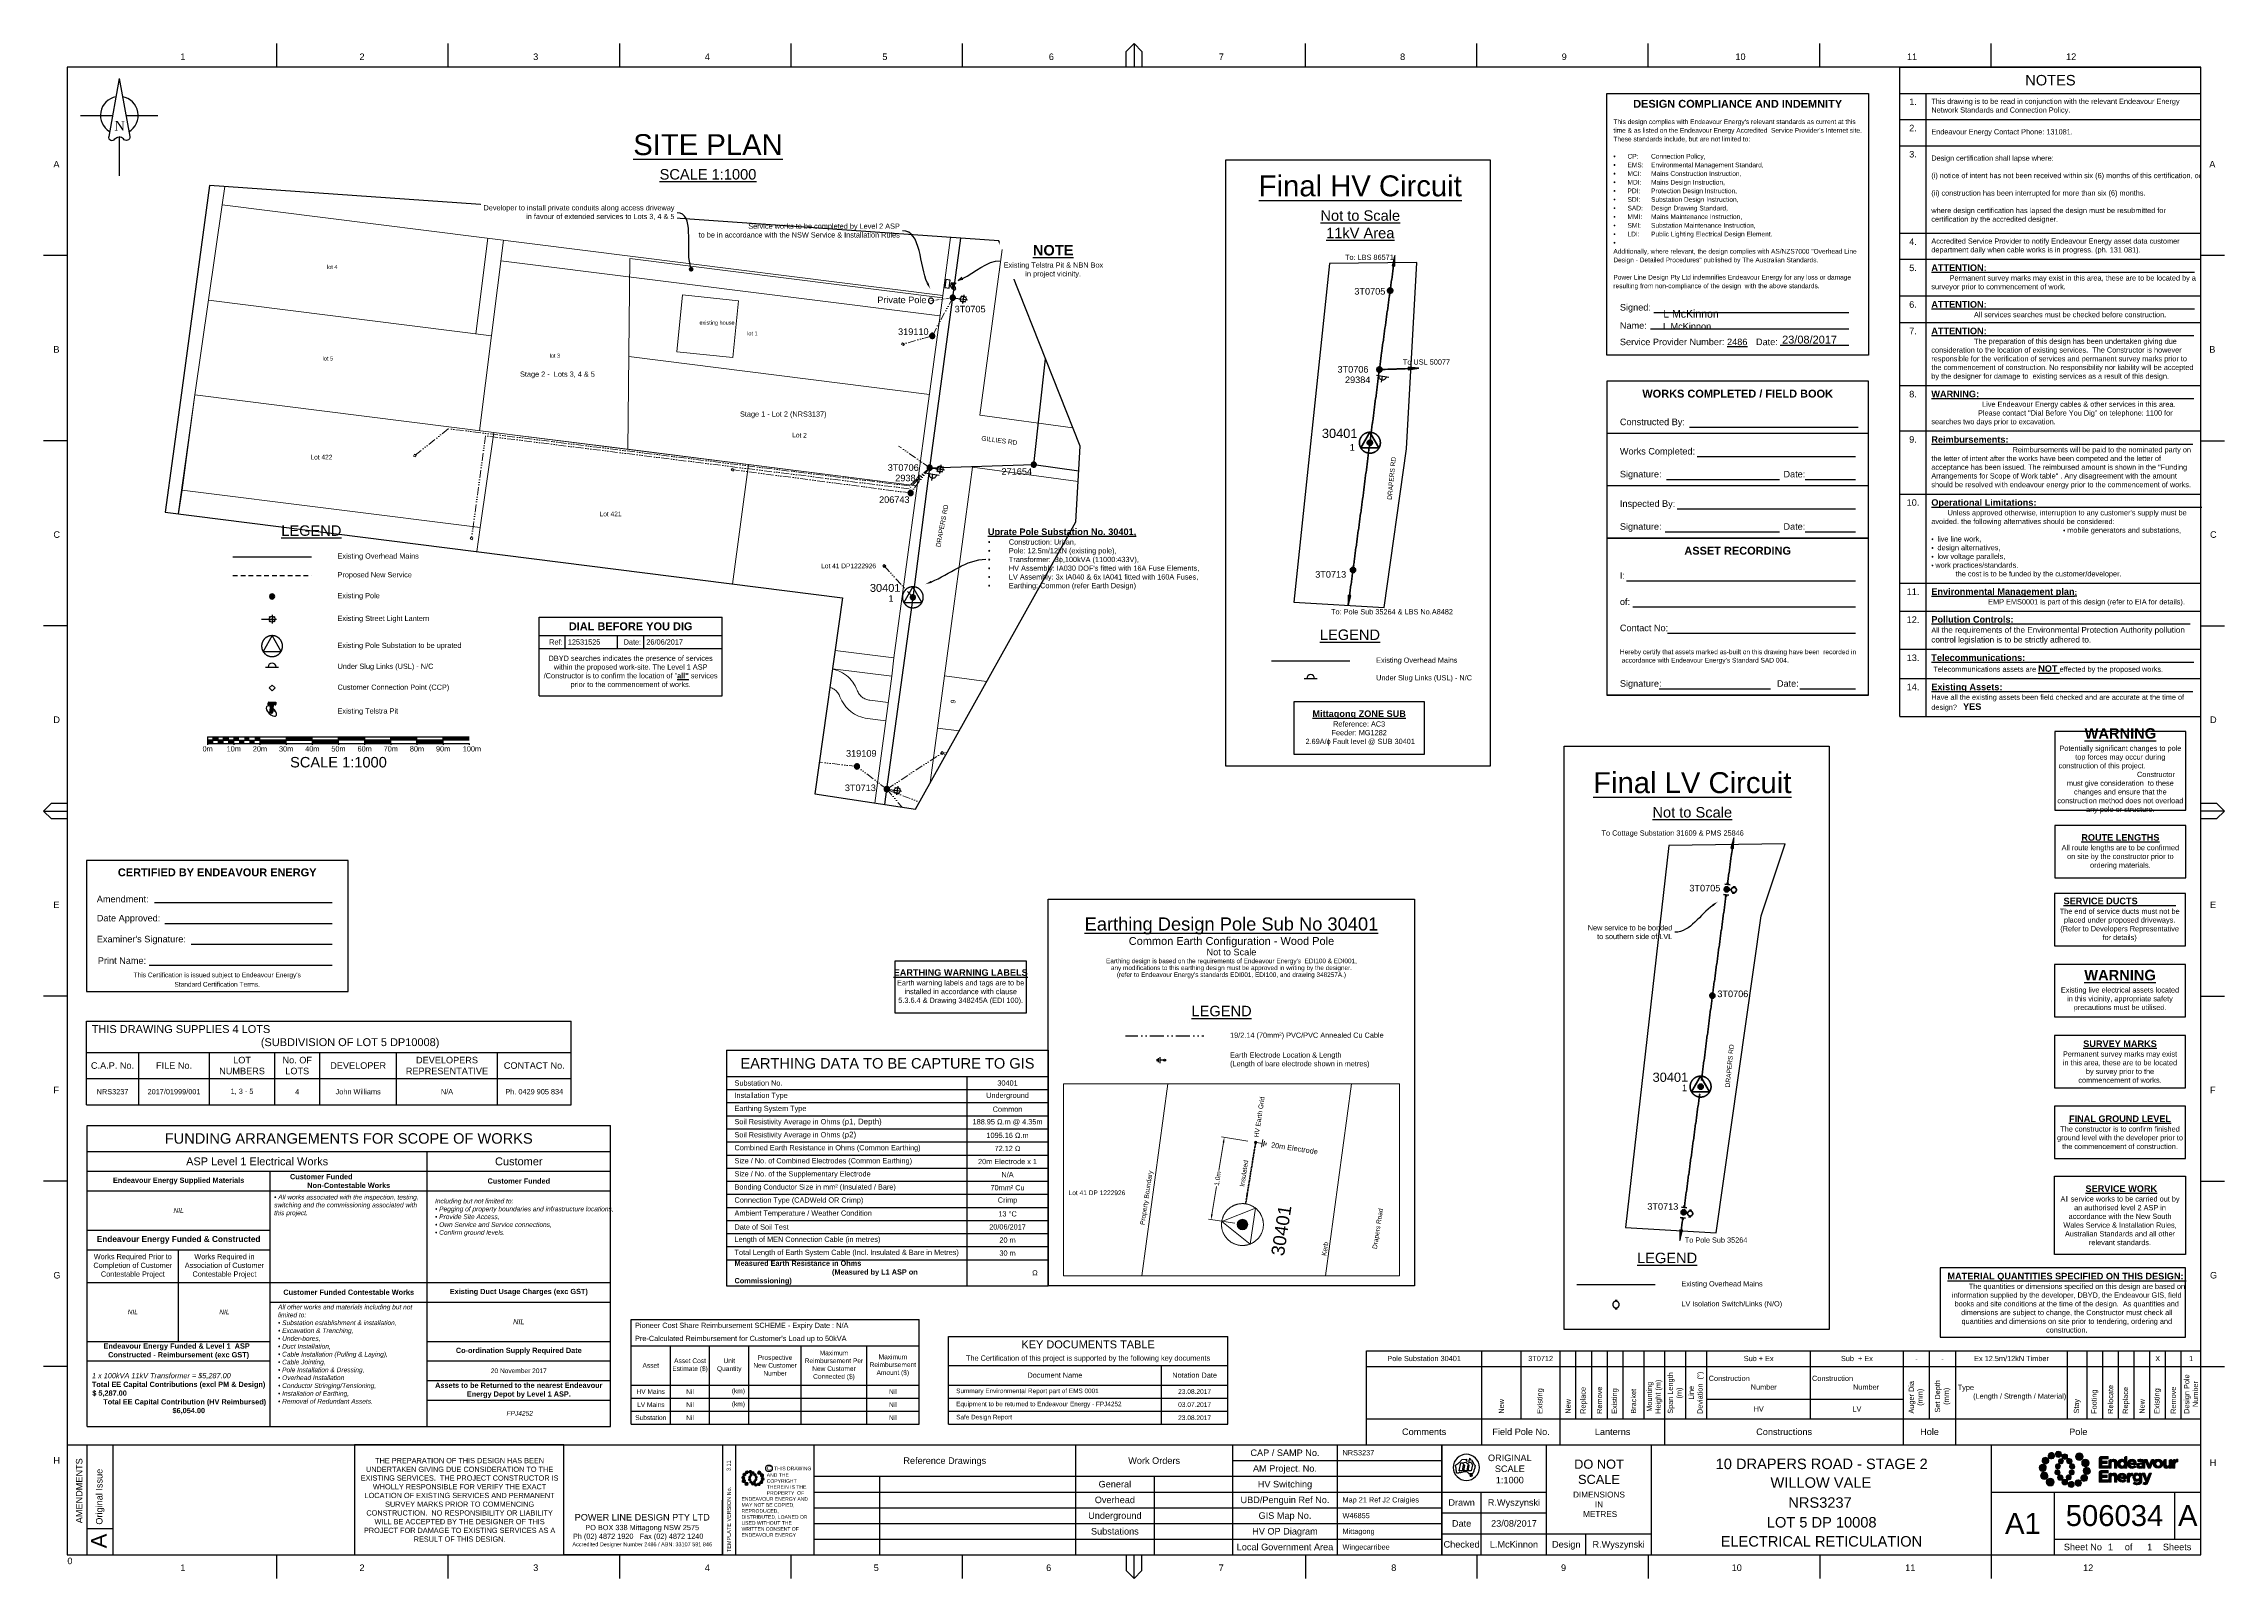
# Paper-space layout 'Retic' of a CAD drawing. Header units: metres, sheet in millimetres. Extents: x -9 to 824, y -9 to 577.
# The model-space entities are those that its viewports show. They can reach past a viewport. Long polylines and large blocks are cut down to what shows.
import ezdxf
from ezdxf import colors
from ezdxf.entities.mleader import LeaderData, LeaderLine
from ezdxf.enums import TextEntityAlignment as Align
from ezdxf.math import Vec2, Vec3

# ---------------------------------------------------------------- set-up
doc = ezdxf.new("R2010")
doc.units = ezdxf.units.M
for name, pattern in [('Cable Exist OH', [1, 1, 0]), ('Dash', [5, 3, -2]), ('DASHED', [19.05, 12.7, -6.35]), ('IE Trench LV', [6, 4, -2]), ('PHANTOM', [6.15, 3, -0.75, 0.3, -0.75, 0.3, -0.75, 0.3]), ('PHANTOMX2', [6.6, 3, -0.75, 0.2, -0.75, 0.2, -0.75, 0.2, -0.75])]:
    doc.linetypes.add(name, pattern=pattern)
doc.layers.get('0').update_dxf_attribs({"color": 6})
for name, color, linetype, lineweight in [('_User Miscellaneous7', 3, 'Continuous', 13), ('_User Miscellaneous9', 211, 'Continuous', 13), ('_User_HV_Exist', 1, 'Continuous', 35), ('_User_LV_Exist', 5, 'Continuous', 35), ('Cadastre Developer_SP_NEW', 92, 'Continuous', 15), ('Cadastre Land Parcels_SP_EXT', 118, 'Continuous', 15), ('Cadastre Roads_SP_EXT', 218, 'Continuous', 15), ('Services_SP_EXT', 42, 'PHANTOMX2', 20)]:
    doc.layers.add(name, color=color, linetype=linetype, lineweight=lineweight)
for name, color, linetype in [('Equip_LV_EXT', 7, 'Continuous'), ('Equip_SP_HV_EXT', 7, 'Continuous'), ('Equip_SP_SL_EXT', 7, 'Continuous'), ('Equip_SP_SL_MOD', 3, 'Continuous'), ('Notes', 7, 'Continuous'), ('OH_Details_SP_MISC', 7, 'Continuous'), ('Sub_SP_TR_HV_LV_EXT', 7, 'Continuous'), ('SupportsOH_SP_TR_HV_LV_SL_EXT', 7, 'Continuous'), ('SupportsOH_SP_TR_HV_LV_SL_MOD', 3, 'Continuous')]:
    doc.layers.add(name, color=color, linetype=linetype)
doc.layers.add('Viewports', color=6, linetype='Continuous', plot=False)
doc.styles.add('ARIAL', font='arial.ttf', dxfattribs={"height": 2})
doc.styles.add('iecARIAL', font='arial.ttf', dxfattribs={"height": 2})
doc.styles.add('iecNAME', font='times.ttf')
doc.styles.add('ieISOCP', font='arial.ttf', dxfattribs={"height": 1.5})
doc.styles.add('POLE_LABEL', font='arial.ttf', dxfattribs={"height": 2})
doc.styles.add('SL_LABEL', font='arial.ttf', dxfattribs={"height": 2})
doc.styles.get("Standard").update_dxf_attribs({"font": 'arial.ttf'})
doc.dimstyles.new('1.8mm_1_50 (Earthing)', dxfattribs={"dimtxt": 0.09, "dimasz": 0.1, "dimexe": 0.05, "dimexo": 0.15, "dimgap": 0.025, "dimtad": 0, "dimtoh": 1, "dimdec": 3, "dimlfac": -1, "dimzin": 12, "dimdsep": 46, "dimtxsty": 'Standard', "dimcen": 1, "dimclrd": 7, "dimclre": 7, "dimclrt": 7, "dimadec": 3, "dimazin": 2, "dimtfac": 1, "dimtdec": 3, "dimtmove": 0, "dimatfit": 3, "dimfxl": 1, "dimtolj": 1, "dimtzin": 0, "dimlwd": -1, "dimlwe": -1, "dimarcsym": 0})

# ---------------------------------------------------------------- blocks, each defined once
blk = doc.blocks.new('EE_LOGO_SMALL')
at = {"layer": 'Notes'}
h = blk.add_hatch(color=256, dxfattribs=at)
edge = h.paths.add_edge_path()
edge.add_spline(control_points=[(-8.4, 2), (-9.2, 2), (-9.8, 1.4), (-9.8, 0.7), (-9.9, -0.1), (-9.3, -0.7), (-8.6, -0.8), (-7.8, -0.8), (-7.2, -0.2), (-7.1, 0.5), (-7.1, 1.3), (-7.7, 1.9), (-8.4, 2)], knot_values=[0, 0, 0, 0, 1, 1, 1, 2, 2, 2, 3, 3, 3, 4, 4, 4, 4], degree=3, periodic=0)
h = blk.add_hatch(color=256, dxfattribs=at)
edge = h.paths.add_edge_path()
edge.add_spline(control_points=[(-6.8, 4.5), (-7.4, 4.8), (-8.2, 4.6), (-8.6, 4), (-8.9, 3.4), (-8.7, 2.6), (-8.1, 2.2), (-7.5, 1.9), (-6.7, 2.1), (-6.3, 2.7), (-6, 3.3), (-6.2, 4.1), (-6.8, 4.5)], knot_values=[0, 0, 0, 0, 1, 1, 1, 2, 2, 2, 3, 3, 3, 4, 4, 4, 4], degree=3, periodic=0)
h = blk.add_hatch(color=256, dxfattribs=at)
edge = h.paths.add_edge_path()
edge.add_spline(control_points=[(-4.2, 5.9), (-4.6, 6.5), (-5.3, 6.6), (-5.9, 6.3), (-6.4, 5.9), (-6.6, 5.1), (-6.2, 4.6), (-5.9, 4), (-5.1, 3.8), (-4.6, 4.2), (-4, 4.6), (-3.8, 5.3), (-4.2, 5.9)], knot_values=[0, 0, 0, 0, 1, 1, 1, 2, 2, 2, 3, 3, 3, 4, 4, 4, 4], degree=3, periodic=0)
h = blk.add_hatch(color=256, dxfattribs=at)
edge = h.paths.add_edge_path()
edge.add_spline(control_points=[(-1.3, 5.9), (-1.4, 6.5), (-2, 7), (-2.6, 6.9), (-3.3, 6.9), (-3.7, 6.3), (-3.7, 5.6), (-3.6, 5), (-3, 4.5), (-2.4, 4.6), (-1.7, 4.7), (-1.3, 5.2), (-1.3, 5.9)], knot_values=[0, 0, 0, 0, 1, 1, 1, 2, 2, 2, 3, 3, 3, 4, 4, 4, 4], degree=3, periodic=0)
h = blk.add_hatch(color=256, dxfattribs=at)
edge = h.paths.add_edge_path()
edge.add_spline(control_points=[(-2.5, 2.1), (-3, 2.2), (-3.5, 1.9), (-3.6, 1.3), (-3.7, 0.8), (-3.4, 0.3), (-2.9, 0.2), (-2.4, 0.1), (-1.9, 0.4), (-1.8, 0.9), (-1.7, 1.5), (-2, 2), (-2.5, 2.1)], knot_values=[0, 0, 0, 0, 1, 1, 1, 2, 2, 2, 3, 3, 3, 4, 4, 4, 4], degree=3, periodic=0)
h = blk.add_hatch(color=256, dxfattribs=at)
edge = h.paths.add_edge_path()
edge.add_spline(control_points=[(1, 4.9), (1, 4.3), (0.5, 3.8), (-0.1, 3.8), (-0.7, 3.8), (-1.2, 4.3), (-1.2, 4.9), (-1.2, 5.5), (-0.7, 6), (-0.1, 6), (0.5, 6), (1, 5.5), (1, 4.9)], knot_values=[0, 0, 0, 0, 1, 1, 1, 2, 2, 2, 3, 3, 3, 4, 4, 4, 4], degree=3, periodic=0)
edge = h.paths.add_edge_path()
edge.add_spline(control_points=[(-1.4, 4), (-1.9, 4.1), (-2.4, 3.8), (-2.5, 3.3), (-2.6, 2.7), (-2.3, 2.2), (-1.8, 2.1), (-1.3, 2), (-0.7, 2.3), (-0.6, 2.9), (-0.5, 3.4), (-0.9, 3.9), (-1.4, 4)], knot_values=[0, 0, 0, 0, 1, 1, 1, 2, 2, 2, 3, 3, 3, 4, 4, 4, 4], degree=3, periodic=0)
h = blk.add_hatch(color=256, dxfattribs=at)
edge = h.paths.add_edge_path()
edge.add_spline(control_points=[(2.3, 2.4), (2.8, 2.8), (2.8, 3.4), (2.4, 3.9), (2, 4.3), (1.4, 4.3), (0.9, 3.9), (0.5, 3.6), (0.5, 2.9), (0.9, 2.5), (1.2, 2), (1.9, 2), (2.3, 2.4)], knot_values=[0, 0, 0, 0, 1, 1, 1, 2, 2, 2, 3, 3, 3, 4, 4, 4, 4], degree=3, periodic=0)
edge = h.paths.add_edge_path()
edge.add_spline(control_points=[(1, 4.9), (1, 4.3), (0.5, 3.8), (-0.1, 3.8), (-0.7, 3.8), (-1.2, 4.3), (-1.2, 4.9), (-1.2, 5.5), (-0.7, 6), (-0.1, 6), (0.5, 6), (1, 5.5), (1, 4.9)], knot_values=[0, 0, 0, 0, 1, 1, 1, 2, 2, 2, 3, 3, 3, 4, 4, 4, 4], degree=3, periodic=0)
h = blk.add_hatch(color=256, dxfattribs=at)
edge = h.paths.add_edge_path()
edge.add_spline(control_points=[(1, 4.9), (1, 4.3), (0.5, 3.8), (-0.1, 3.8), (-0.7, 3.8), (-1.2, 4.3), (-1.2, 4.9), (-1.2, 5.5), (-0.7, 6), (-0.1, 6), (0.5, 6), (1, 5.5), (1, 4.9)], knot_values=[0, 0, 0, 0, 1, 1, 1, 2, 2, 2, 3, 3, 3, 4, 4, 4, 4], degree=3, periodic=0)
edge = h.paths.add_edge_path(flags=16)
edge.add_spline(control_points=[(1, 4.9), (1, 4.3), (0.5, 3.8), (-0.1, 3.8), (-0.7, 3.8), (-1.2, 4.3), (-1.2, 4.9), (-1.2, 5.5), (-0.7, 6), (-0.1, 6), (0.5, 6), (1, 5.5), (1, 4.9)], knot_values=[0, 0, 0, 0, 1, 1, 1, 2, 2, 2, 3, 3, 3, 4, 4, 4, 4], degree=3, periodic=0)
h = blk.add_hatch(color=256, dxfattribs=at)
edge = h.paths.add_edge_path()
edge.add_spline(control_points=[(3, 0.2), (3.5, 0.3), (3.8, 0.9), (3.7, 1.4), (3.6, 1.9), (3, 2.3), (2.5, 2.1), (1.9, 2), (1.6, 1.4), (1.8, 0.9), (1.9, 0.4), (2.5, 0.1), (3, 0.2)], knot_values=[0, 0, 0, 0, 1, 1, 1, 2, 2, 2, 3, 3, 3, 4, 4, 4, 4], degree=3, periodic=0)
h = blk.add_hatch(color=256, dxfattribs=at)
edge = h.paths.add_edge_path()
edge.add_spline(control_points=[(7, 4.9), (7, 4), (6.3, 3.4), (5.5, 3.4), (4.6, 3.4), (4, 4), (4, 4.9), (4, 5.7), (4.6, 6.4), (5.5, 6.4), (6.3, 6.4), (7, 5.7), (7, 4.9)], knot_values=[0, 0, 0, 0, 1, 1, 1, 2, 2, 2, 3, 3, 3, 4, 4, 4, 4], degree=3, periodic=0)
h = blk.add_hatch(color=256, dxfattribs=at)
edge = h.paths.add_edge_path()
edge.add_spline(control_points=[(8.4, 1.1), (9.1, 1.5), (9.4, 2.3), (9.1, 3), (8.8, 3.7), (7.9, 4.1), (7.2, 3.8), (6.5, 3.4), (6.2, 2.6), (6.5, 1.9), (6.8, 1.2), (7.7, 0.8), (8.4, 1.1)], knot_values=[0, 0, 0, 0, 1, 1, 1, 2, 2, 2, 3, 3, 3, 4, 4, 4, 4], degree=3, periodic=0)
h = blk.add_hatch(color=256, dxfattribs=at)
edge = h.paths.add_edge_path()
edge.add_spline(control_points=[(8.3, -1.9), (9, -1.9), (9.7, -1.4), (9.7, -0.6), (9.7, 0.1), (9.2, 0.8), (8.4, 0.8), (7.7, 0.8), (7, 0.3), (7, -0.5), (6.9, -1.2), (7.5, -1.9), (8.3, -1.9)], knot_values=[0, 0, 0, 0, 1, 1, 1, 2, 2, 2, 3, 3, 3, 4, 4, 4, 4], degree=3, periodic=0)
h = blk.add_hatch(color=256, dxfattribs=at)
edge = h.paths.add_edge_path()
edge.add_spline(control_points=[(-8.5, -1.1), (-9.2, -1.4), (-9.6, -2.3), (-9.3, -3), (-8.9, -3.7), (-8.1, -4), (-7.4, -3.7), (-6.7, -3.4), (-6.3, -2.5), (-6.6, -1.8), (-7, -1.1), (-7.8, -0.8), (-8.5, -1.1)], knot_values=[0, 0, 0, 0, 1, 1, 1, 2, 2, 2, 3, 3, 3, 4, 4, 4, 4], degree=3, periodic=0)
h = blk.add_hatch(color=256, dxfattribs=at)
edge = h.paths.add_edge_path()
edge.add_spline(control_points=[(-7.1, -4.8), (-7.1, -4), (-6.5, -3.3), (-5.6, -3.3), (-4.8, -3.3), (-4.1, -4), (-4.1, -4.8), (-4.1, -5.7), (-4.8, -6.3), (-5.6, -6.3), (-6.5, -6.3), (-7.1, -5.7), (-7.1, -4.8)], knot_values=[0, 0, 0, 0, 1, 1, 1, 2, 2, 2, 3, 3, 3, 4, 4, 4, 4], degree=3, periodic=0)
h = blk.add_hatch(color=256, dxfattribs=at)
edge = h.paths.add_edge_path()
edge.add_spline(control_points=[(-3.1, -0.2), (-3.7, -0.3), (-4, -0.8), (-3.8, -1.4), (-3.7, -1.9), (-3.2, -2.2), (-2.6, -2.1), (-2.1, -1.9), (-1.8, -1.4), (-1.9, -0.9), (-2.1, -0.3), (-2.6, 0), (-3.1, -0.2)], knot_values=[0, 0, 0, 0, 1, 1, 1, 2, 2, 2, 3, 3, 3, 4, 4, 4, 4], degree=3, periodic=0)
h = blk.add_hatch(color=256, dxfattribs=at)
edge = h.paths.add_edge_path()
edge.add_spline(control_points=[(-2.5, -2.3), (-2.9, -2.7), (-3, -3.4), (-2.6, -3.8), (-2.2, -4.2), (-1.5, -4.3), (-1.1, -3.9), (-0.7, -3.5), (-0.6, -2.8), (-1, -2.4), (-1.4, -2), (-2, -1.9), (-2.5, -2.3)], knot_values=[0, 0, 0, 0, 1, 1, 1, 2, 2, 2, 3, 3, 3, 4, 4, 4, 4], degree=3, periodic=0)
h = blk.add_hatch(color=256, dxfattribs=at)
edge = h.paths.add_edge_path()
edge.add_spline(control_points=[(-1.2, -4.8), (-1.2, -4.2), (-0.7, -3.7), (-0.1, -3.7), (0.5, -3.7), (1, -4.2), (1, -4.8), (1, -5.4), (0.5, -5.9), (-0.1, -5.9), (-0.7, -5.9), (-1.2, -5.4), (-1.2, -4.8)], knot_values=[0, 0, 0, 0, 1, 1, 1, 2, 2, 2, 3, 3, 3, 4, 4, 4, 4], degree=3, periodic=0)
h = blk.add_hatch(color=256, dxfattribs=at)
edge = h.paths.add_edge_path()
edge.add_spline(control_points=[(1.2, -3.9), (1.7, -4.1), (2.2, -3.7), (2.3, -3.2), (2.5, -2.7), (2.1, -2.2), (1.6, -2.1), (1.1, -2), (0.6, -2.3), (0.5, -2.8), (0.4, -3.3), (0.7, -3.8), (1.2, -3.9)], knot_values=[0, 0, 0, 0, 1, 1, 1, 2, 2, 2, 3, 3, 3, 4, 4, 4, 4], degree=3, periodic=0)
h = blk.add_hatch(color=256, dxfattribs=at)
edge = h.paths.add_edge_path()
edge.add_spline(control_points=[(1.2, -5.8), (1.3, -6.5), (1.8, -6.9), (2.5, -6.9), (3.1, -6.8), (3.6, -6.2), (3.5, -5.6), (3.4, -5), (2.9, -4.5), (2.2, -4.6), (1.6, -4.6), (1.1, -5.2), (1.2, -5.8)], knot_values=[0, 0, 0, 0, 1, 1, 1, 2, 2, 2, 3, 3, 3, 4, 4, 4, 4], degree=3, periodic=0)
h = blk.add_hatch(color=256, dxfattribs=at)
edge = h.paths.add_edge_path()
edge.add_spline(control_points=[(2.4, -2), (2.9, -2.1), (3.4, -1.8), (3.5, -1.3), (3.6, -0.8), (3.3, -0.3), (2.8, -0.2), (2.2, -0.1), (1.7, -0.4), (1.6, -0.9), (1.5, -1.4), (1.8, -1.9), (2.4, -2)], knot_values=[0, 0, 0, 0, 1, 1, 1, 2, 2, 2, 3, 3, 3, 4, 4, 4, 4], degree=3, periodic=0)
h = blk.add_hatch(color=256, dxfattribs=at)
edge = h.paths.add_edge_path()
edge.add_spline(control_points=[(4, -5.8), (4.4, -6.4), (5.2, -6.6), (5.7, -6.2), (6.3, -5.8), (6.5, -5.1), (6.1, -4.5), (5.7, -4), (5, -3.8), (4.4, -4.2), (3.8, -4.5), (3.7, -5.3), (4, -5.8)], knot_values=[0, 0, 0, 0, 1, 1, 1, 2, 2, 2, 3, 3, 3, 4, 4, 4, 4], degree=3, periodic=0)
h = blk.add_hatch(color=256, dxfattribs=at)
edge = h.paths.add_edge_path()
edge.add_spline(control_points=[(6.7, -4.4), (7.3, -4.8), (8.1, -4.6), (8.4, -4), (8.8, -3.3), (8.6, -2.6), (8, -2.2), (7.3, -1.8), (6.6, -2.1), (6.2, -2.7), (5.8, -3.3), (6, -4.1), (6.7, -4.4)], knot_values=[0, 0, 0, 0, 1, 1, 1, 2, 2, 2, 3, 3, 3, 4, 4, 4, 4], degree=3, periodic=0)
at = {"layer": 'Notes', "lineweight": 0}
for points in [[(1.8, 2.1), (1.8, 2.1)], [(-2, -2.1), (-2, -2.1)]]:
    blk.add_lwpolyline(points, dxfattribs=at)
for points in [[(-8.4, 2), (-9.2, 2), (-9.8, 1.4), (-9.8, 0.7), (-9.9, -0.1), (-9.3, -0.7), (-8.6, -0.8), (-7.8, -0.8), (-7.2, -0.2), (-7.1, 0.5), (-7.1, 1.3), (-7.7, 1.9), (-8.4, 2)], [(-6.8, 4.5), (-7.4, 4.8), (-8.2, 4.6), (-8.6, 4), (-8.9, 3.4), (-8.7, 2.6), (-8.1, 2.2), (-7.5, 1.9), (-6.7, 2.1), (-6.3, 2.7), (-6, 3.3), (-6.2, 4.1), (-6.8, 4.5)], [(-4.2, 5.9), (-4.6, 6.5), (-5.3, 6.6), (-5.9, 6.3), (-6.4, 5.9), (-6.6, 5.1), (-6.2, 4.6), (-5.9, 4), (-5.1, 3.8), (-4.6, 4.2), (-4, 4.6), (-3.8, 5.3), (-4.2, 5.9)], [(-1.3, 5.9), (-1.4, 6.5), (-2, 7), (-2.6, 6.9), (-3.3, 6.9), (-3.7, 6.3), (-3.7, 5.6), (-3.6, 5), (-3, 4.5), (-2.4, 4.6), (-1.7, 4.7), (-1.3, 5.2), (-1.3, 5.9)], [(-2.5, 2.1), (-3, 2.2), (-3.5, 1.9), (-3.6, 1.3), (-3.7, 0.8), (-3.4, 0.3), (-2.9, 0.2), (-2.4, 0.1), (-1.9, 0.4), (-1.8, 0.9), (-1.7, 1.5), (-2, 2), (-2.5, 2.1)], [(-1.4, 4), (-1.9, 4.1), (-2.4, 3.8), (-2.5, 3.3), (-2.6, 2.7), (-2.3, 2.2), (-1.8, 2.1), (-1.3, 2), (-0.7, 2.3), (-0.6, 2.9), (-0.5, 3.4), (-0.9, 3.9), (-1.4, 4)], [(1, 4.9), (1, 4.3), (0.5, 3.8), (-0.1, 3.8), (-0.7, 3.8), (-1.2, 4.3), (-1.2, 4.9), (-1.2, 5.5), (-0.7, 6), (-0.1, 6), (0.5, 6), (1, 5.5), (1, 4.9)], [(1, 4.9), (1, 4.3), (0.5, 3.8), (-0.1, 3.8), (-0.7, 3.8), (-1.2, 4.3), (-1.2, 4.9), (-1.2, 5.5), (-0.7, 6), (-0.1, 6), (0.5, 6), (1, 5.5), (1, 4.9)], [(2.3, 2.4), (2.8, 2.8), (2.8, 3.4), (2.4, 3.9), (2, 4.3), (1.4, 4.3), (0.9, 3.9), (0.5, 3.6), (0.5, 2.9), (0.9, 2.5), (1.2, 2), (1.9, 2), (2.3, 2.4)], [(3, 0.2), (3.5, 0.3), (3.8, 0.9), (3.7, 1.4), (3.6, 1.9), (3, 2.3), (2.5, 2.1), (1.9, 2), (1.6, 1.4), (1.8, 0.9), (1.9, 0.4), (2.5, 0.1), (3, 0.2)], [(7, 4.9), (7, 4), (6.3, 3.4), (5.5, 3.4), (4.6, 3.4), (4, 4), (4, 4.9), (4, 5.7), (4.6, 6.4), (5.5, 6.4), (6.3, 6.4), (7, 5.7), (7, 4.9)], [(8.4, 1.1), (9.1, 1.5), (9.4, 2.3), (9.1, 3), (8.8, 3.7), (7.9, 4.1), (7.2, 3.8), (6.5, 3.4), (6.2, 2.6), (6.5, 1.9), (6.8, 1.2), (7.7, 0.8), (8.4, 1.1)], [(8.3, -1.9), (9, -1.9), (9.7, -1.4), (9.7, -0.6), (9.7, 0.1), (9.2, 0.8), (8.4, 0.8), (7.7, 0.8), (7, 0.3), (7, -0.5), (6.9, -1.2), (7.5, -1.9), (8.3, -1.9)], [(-8.5, -1.1), (-9.2, -1.4), (-9.6, -2.3), (-9.3, -3), (-8.9, -3.7), (-8.1, -4), (-7.4, -3.7), (-6.7, -3.4), (-6.3, -2.5), (-6.6, -1.8), (-7, -1.1), (-7.8, -0.8), (-8.5, -1.1)], [(-7.1, -4.8), (-7.1, -4), (-6.5, -3.3), (-5.6, -3.3), (-4.8, -3.3), (-4.1, -4), (-4.1, -4.8), (-4.1, -5.7), (-4.8, -6.3), (-5.6, -6.3), (-6.5, -6.3), (-7.1, -5.7), (-7.1, -4.8)], [(-3.1, -0.2), (-3.7, -0.3), (-4, -0.8), (-3.8, -1.4), (-3.7, -1.9), (-3.2, -2.2), (-2.6, -2.1), (-2.1, -1.9), (-1.8, -1.4), (-1.9, -0.9), (-2.1, -0.3), (-2.6, 0), (-3.1, -0.2)], [(-2.5, -2.3), (-2.9, -2.7), (-3, -3.4), (-2.6, -3.8), (-2.2, -4.2), (-1.5, -4.3), (-1.1, -3.9), (-0.7, -3.5), (-0.6, -2.8), (-1, -2.4), (-1.4, -2), (-2, -1.9), (-2.5, -2.3)], [(-1.2, -4.8), (-1.2, -4.2), (-0.7, -3.7), (-0.1, -3.7), (0.5, -3.7), (1, -4.2), (1, -4.8), (1, -5.4), (0.5, -5.9), (-0.1, -5.9), (-0.7, -5.9), (-1.2, -5.4), (-1.2, -4.8)], [(1.2, -3.9), (1.7, -4.1), (2.2, -3.7), (2.3, -3.2), (2.5, -2.7), (2.1, -2.2), (1.6, -2.1), (1.1, -2), (0.6, -2.3), (0.5, -2.8), (0.4, -3.3), (0.7, -3.8), (1.2, -3.9)], [(1.2, -5.8), (1.3, -6.5), (1.8, -6.9), (2.5, -6.9), (3.1, -6.8), (3.6, -6.2), (3.5, -5.6), (3.4, -5), (2.9, -4.5), (2.2, -4.6), (1.6, -4.6), (1.1, -5.2), (1.2, -5.8)], [(2.4, -2), (2.9, -2.1), (3.4, -1.8), (3.5, -1.3), (3.6, -0.8), (3.3, -0.3), (2.8, -0.2), (2.2, -0.1), (1.7, -0.4), (1.6, -0.9), (1.5, -1.4), (1.8, -1.9), (2.4, -2)], [(4, -5.8), (4.4, -6.4), (5.2, -6.6), (5.7, -6.2), (6.3, -5.8), (6.5, -5.1), (6.1, -4.5), (5.7, -4), (5, -3.8), (4.4, -4.2), (3.8, -4.5), (3.7, -5.3), (4, -5.8)], [(6.7, -4.4), (7.3, -4.8), (8.1, -4.6), (8.4, -4), (8.8, -3.3), (8.6, -2.6), (8, -2.2), (7.3, -1.8), (6.6, -2.1), (6.2, -2.7), (5.8, -3.3), (6, -4.1), (6.7, -4.4)]]:
    blk.add_open_spline(points, degree=3, knots=[0, 0, 0, 0, 1, 1, 1, 2, 2, 2, 3, 3, 3, 4, 4, 4, 4], dxfattribs=at)
blk = doc.blocks.new('EE_COPYRIGHT_A1')
at = {"layer": 'Notes'}
blk.add_circle((9.53, -0.82), 1.15, dxfattribs=at)
at = {"xscale": 0.4, "yscale": 0.4, "zscale": 0.4}
blk.add_blockref('EE_LOGO_SMALL', (3.96, -4.29), dxfattribs=at)
at = {"layer": 'Notes', "insert": (0, 0), "char_height": 1.25, "width": 24.1208, "attachment_point": 1, "style": 'ARIAL'}
blk.add_mtext('\\pt8.75;               ^I{\\H1.2x;C } THIS DRAWING\\P\\pi-8.75,l8.75,t8.75,20;       ^IAND THE ^I\\P\\pi0,t8.75;COPYRIGHT\\P\\pi-8.75,t1.25,8.75;^I^ITHEREIN IS THE PROPERTY  OF \\P\\pi0,l0,t1.25;ENDEAVOUR ENERGY AND MAY NOT BE COPIED, REPRODUCED, DISTRIBUTED, LOANED OR USED WITHOUT THE WRITTEN CONSENT OF ENDEAVOUR ENERGY', dxfattribs=at)
blk = doc.blocks.new('EE_LOGO')
h = blk.add_hatch(color=256)
edge = h.paths.add_edge_path()
edge.add_spline(control_points=[(-25.34, 1.94), (-26.08, 1.98), (-26.72, 1.41), (-26.77, 0.66), (-26.81, -0.09), (-26.24, -0.72), (-25.49, -0.77), (-24.74, -0.81), (-24.1, -0.24), (-24.06, 0.51), (-24.02, 1.25), (-24.59, 1.89), (-25.34, 1.94)], knot_values=[0, 0, 0, 0, 1, 1, 1, 2, 2, 2, 3, 3, 3, 4, 4, 4, 4], degree=3, periodic=0)
h = blk.add_hatch(color=256)
edge = h.paths.add_edge_path()
edge.add_spline(control_points=[(-23.73, 4.46), (-24.34, 4.81), (-25.13, 4.61), (-25.49, 3.99), (-25.85, 3.38), (-25.64, 2.59), (-25.03, 2.23), (-24.41, 1.87), (-23.63, 2.08), (-23.27, 2.69), (-22.91, 3.31), (-23.12, 4.1), (-23.73, 4.46)], knot_values=[0, 0, 0, 0, 1, 1, 1, 2, 2, 2, 3, 3, 3, 4, 4, 4, 4], degree=3, periodic=0)
h = blk.add_hatch(color=256)
edge = h.paths.add_edge_path()
edge.add_spline(control_points=[(-21.12, 5.87), (-21.48, 6.44), (-22.24, 6.61), (-22.81, 6.24), (-23.37, 5.88), (-23.54, 5.12), (-23.17, 4.55), (-22.81, 3.98), (-22.05, 3.82), (-21.48, 4.19), (-20.92, 4.55), (-20.75, 5.31), (-21.12, 5.87)], knot_values=[0, 0, 0, 0, 1, 1, 1, 2, 2, 2, 3, 3, 3, 4, 4, 4, 4], degree=3, periodic=0)
h = blk.add_hatch(color=256)
edge = h.paths.add_edge_path()
edge.add_spline(control_points=[(-19.43, 2.06), (-19.94, 2.17), (-20.44, 1.84), (-20.55, 1.33), (-20.66, 0.82), (-20.34, 0.32), (-19.83, 0.21), (-19.32, 0.1), (-18.81, 0.42), (-18.71, 0.93), (-18.59, 1.44), (-18.92, 1.95), (-19.43, 2.06)], knot_values=[0, 0, 0, 0, 1, 1, 1, 2, 2, 2, 3, 3, 3, 4, 4, 4, 4], degree=3, periodic=0)
h = blk.add_hatch(color=256)
edge = h.paths.add_edge_path()
edge.add_spline(control_points=[(-18.27, 5.87), (-18.34, 6.5), (-18.91, 6.97), (-19.54, 6.9), (-20.18, 6.84), (-20.65, 6.27), (-20.58, 5.63), (-20.52, 4.99), (-19.95, 4.53), (-19.31, 4.59), (-18.67, 4.66), (-18.21, 5.23), (-18.27, 5.87)], knot_values=[0, 0, 0, 0, 1, 1, 1, 2, 2, 2, 3, 3, 3, 4, 4, 4, 4], degree=3, periodic=0)
h = blk.add_hatch(color=256)
edge = h.paths.add_edge_path()
edge.add_spline(control_points=[(-15.91, 4.86), (-15.91, 4.26), (-16.4, 3.77), (-17, 3.77), (-17.6, 3.77), (-18.08, 4.26), (-18.08, 4.86), (-18.08, 5.46), (-17.6, 5.95), (-17, 5.95), (-16.4, 5.95), (-15.91, 5.46), (-15.91, 4.86)], knot_values=[0, 0, 0, 0, 1, 1, 1, 2, 2, 2, 3, 3, 3, 4, 4, 4, 4], degree=3, periodic=0)
edge = h.paths.add_edge_path()
edge.add_spline(control_points=[(-18.29, 3.97), (-18.8, 4.08), (-19.3, 3.76), (-19.41, 3.25), (-19.52, 2.74), (-19.2, 2.23), (-18.69, 2.12), (-18.18, 2.01), (-17.67, 2.33), (-17.56, 2.84), (-17.45, 3.35), (-17.78, 3.86), (-18.29, 3.97)], knot_values=[0, 0, 0, 0, 1, 1, 1, 2, 2, 2, 3, 3, 3, 4, 4, 4, 4], degree=3, periodic=0)
h = blk.add_hatch(color=256)
edge = h.paths.add_edge_path()
edge.add_spline(control_points=[(-14.59, 2.36), (-14.16, 2.75), (-14.12, 3.41), (-14.51, 3.84), (-14.89, 4.27), (-15.55, 4.31), (-15.99, 3.93), (-16.42, 3.54), (-16.46, 2.88), (-16.07, 2.45), (-15.69, 2.01), (-15.02, 1.98), (-14.59, 2.36)], knot_values=[0, 0, 0, 0, 1, 1, 1, 2, 2, 2, 3, 3, 3, 4, 4, 4, 4], degree=3, periodic=0)
edge = h.paths.add_edge_path()
edge.add_spline(control_points=[(-15.91, 4.86), (-15.91, 4.26), (-16.4, 3.77), (-17, 3.77), (-17.6, 3.77), (-18.08, 4.26), (-18.08, 4.86), (-18.08, 5.46), (-17.6, 5.95), (-17, 5.95), (-16.4, 5.95), (-15.91, 5.46), (-15.91, 4.86)], knot_values=[0, 0, 0, 0, 1, 1, 1, 2, 2, 2, 3, 3, 3, 4, 4, 4, 4], degree=3, periodic=0)
h = blk.add_hatch(color=256)
edge = h.paths.add_edge_path()
edge.add_spline(control_points=[(-15.91, 4.86), (-15.91, 4.26), (-16.4, 3.77), (-17, 3.77), (-17.6, 3.77), (-18.08, 4.26), (-18.08, 4.86), (-18.08, 5.46), (-17.6, 5.95), (-17, 5.95), (-16.4, 5.95), (-15.91, 5.46), (-15.91, 4.86)], knot_values=[0, 0, 0, 0, 1, 1, 1, 2, 2, 2, 3, 3, 3, 4, 4, 4, 4], degree=3, periodic=0)
edge = h.paths.add_edge_path(flags=16)
edge.add_spline(control_points=[(-15.91, 4.86), (-15.91, 4.26), (-16.4, 3.77), (-17, 3.77), (-17.6, 3.77), (-18.08, 4.26), (-18.08, 4.86), (-18.08, 5.46), (-17.6, 5.95), (-17, 5.95), (-16.4, 5.95), (-15.91, 5.46), (-15.91, 4.86)], knot_values=[0, 0, 0, 0, 1, 1, 1, 2, 2, 2, 3, 3, 3, 4, 4, 4, 4], degree=3, periodic=0)
h = blk.add_hatch(color=256)
edge = h.paths.add_edge_path()
edge.add_spline(control_points=[(-13.94, 0.18), (-13.41, 0.32), (-13.09, 0.87), (-13.23, 1.4), (-13.37, 1.93), (-13.92, 2.25), (-14.45, 2.11), (-14.98, 1.97), (-15.3, 1.42), (-15.16, 0.89), (-15.02, 0.36), (-14.47, 0.04), (-13.94, 0.18)], knot_values=[0, 0, 0, 0, 1, 1, 1, 2, 2, 2, 3, 3, 3, 4, 4, 4, 4], degree=3, periodic=0)
h = blk.add_hatch(color=256)
edge = h.paths.add_edge_path()
edge.add_spline(control_points=[(-9.93, 4.86), (-9.93, 4.03), (-10.61, 3.35), (-11.44, 3.35), (-12.28, 3.35), (-12.95, 4.03), (-12.95, 4.86), (-12.95, 5.69), (-12.28, 6.37), (-11.44, 6.37), (-10.61, 6.37), (-9.93, 5.69), (-9.93, 4.86)], knot_values=[0, 0, 0, 0, 1, 1, 1, 2, 2, 2, 3, 3, 3, 4, 4, 4, 4], degree=3, periodic=0)
h = blk.add_hatch(color=256)
edge = h.paths.add_edge_path()
edge.add_spline(control_points=[(-8.55, 1.13), (-7.83, 1.45), (-7.5, 2.29), (-7.82, 3.01), (-8.14, 3.73), (-8.98, 4.06), (-9.7, 3.74), (-10.42, 3.42), (-10.75, 2.58), (-10.43, 1.86), (-10.11, 1.14), (-9.27, 0.81), (-8.55, 1.13)], knot_values=[0, 0, 0, 0, 1, 1, 1, 2, 2, 2, 3, 3, 3, 4, 4, 4, 4], degree=3, periodic=0)
h = blk.add_hatch(color=256)
edge = h.paths.add_edge_path()
edge.add_spline(control_points=[(-8.66, -1.92), (-7.91, -1.96), (-7.27, -1.39), (-7.23, -0.64), (-7.19, 0.1), (-7.76, 0.74), (-8.51, 0.78), (-9.25, 0.83), (-9.89, 0.26), (-9.94, -0.49), (-9.98, -1.24), (-9.41, -1.88), (-8.66, -1.92)], knot_values=[0, 0, 0, 0, 1, 1, 1, 2, 2, 2, 3, 3, 3, 4, 4, 4, 4], degree=3, periodic=0)
h = blk.add_hatch(color=256)
edge = h.paths.add_edge_path()
edge.add_spline(control_points=[(-3.85, 0.44), (-3.85, 0.44), (-3.85, 4.25), (-3.85, 4.3), (-3.85, 4.35), (-3.85, 4.86), (-3.29, 4.86), (-2.74, 4.86), (-0.49, 4.86), (-0.49, 4.86), (-0.49, 4.86), (-0.49, 4), (-0.49, 4), (-0.49, 4), (-2.89, 4), (-2.89, 4), (-2.89, 4), (-2.89, 3.1), (-2.89, 3.1), (-2.89, 3.1), (-0.8, 3.1), (-0.8, 3.1), (-0.8, 3.1), (-0.8, 2.23), (-0.8, 2.23), (-0.8, 2.23), (-2.89, 2.23), (-2.89, 2.23), (-2.89, 2.23), (-2.89, 1.31), (-2.89, 1.31), (-2.89, 1.31), (-0.49, 1.31), (-0.49, 1.31), (-0.49, 1.31), (-0.49, 0.44), (-0.49, 0.44), (-0.49, 0.44), (-3.85, 0.44), (-3.85, 0.44)], knot_values=[0, 0, 0, 0, 1, 1, 1, 2, 2, 2, 3, 3, 3, 4, 4, 4, 5, 5, 5, 6, 6, 6, 7, 7, 7, 8, 8, 8, 9, 9, 9, 10, 10, 10, 11, 11, 11, 12, 12, 12, 13, 13, 13, 13], degree=3, periodic=0)
h = blk.add_hatch(color=256)
edge = h.paths.add_edge_path()
edge.add_spline(control_points=[(1.94, 0.44), (1.94, 0.44), (1.94, 2.33), (1.94, 2.33), (1.94, 2.78), (1.73, 3.02), (1.36, 3.02), (1, 3.02), (0.76, 2.78), (0.76, 2.33), (0.76, 2.33), (0.76, 0.44), (0.76, 0.44), (0.76, 0.44), (-0.2, 0.44), (-0.2, 0.44), (-0.2, 0.44), (-0.2, 3.21), (-0.2, 3.27), (-0.2, 3.33), (-0.2, 3.82), (0.36, 3.82), (0.76, 3.82), (0.76, 3.82), (0.76, 3.82), (0.76, 3.82), (0.76, 3.35), (0.76, 3.35), (0.98, 3.63), (1.27, 3.89), (1.75, 3.89), (2.48, 3.89), (2.9, 3.41), (2.9, 2.63), (2.9, 2.63), (2.9, 0.44), (2.9, 0.44), (2.9, 0.44), (1.94, 0.44), (1.94, 0.44)], knot_values=[0, 0, 0, 0, 1, 1, 1, 2, 2, 2, 3, 3, 3, 4, 4, 4, 5, 5, 5, 6, 6, 6, 7, 7, 7, 8, 8, 8, 9, 9, 9, 10, 10, 10, 11, 11, 11, 12, 12, 12, 13, 13, 13, 13], degree=3, periodic=0)
h = blk.add_hatch(color=256)
edge = h.paths.add_edge_path(flags=16)
edge.add_spline(control_points=[(5.8, 2.13), (5.8, 2.69), (5.43, 3.07), (4.98, 3.07), (4.53, 3.07), (4.15, 2.7), (4.15, 2.13), (4.15, 2.13), (4.15, 2.12), (4.15, 2.12), (4.15, 1.56), (4.53, 1.19), (4.98, 1.19), (5.43, 1.19), (5.8, 1.56), (5.8, 2.12), (5.8, 2.12), (5.8, 2.13), (5.8, 2.13)], knot_values=[0, 0, 0, 0, 1, 1, 1, 2, 2, 2, 3, 3, 3, 4, 4, 4, 5, 5, 5, 6, 6, 6, 6], degree=3, periodic=0)
edge = h.paths.add_edge_path()
edge.add_spline(control_points=[(5.79, 0.44), (5.79, 0.44), (5.79, 0.92), (5.79, 0.92), (5.55, 0.6), (5.23, 0.37), (4.73, 0.37), (3.94, 0.37), (3.19, 0.99), (3.19, 2.12), (3.19, 2.12), (3.19, 2.13), (3.19, 2.13), (3.19, 3.26), (3.93, 3.88), (4.73, 3.88), (5.24, 3.88), (5.56, 3.65), (5.79, 3.38), (5.79, 3.38), (5.79, 4.27), (5.79, 4.3), (5.79, 4.34), (5.79, 4.86), (6.34, 4.86), (6.73, 4.86), (6.75, 4.86), (6.75, 4.86), (6.75, 4.86), (6.75, 0.44), (6.75, 0.44), (6.75, 0.44), (5.79, 0.44), (5.79, 0.44)], knot_values=[0, 0, 0, 0, 1, 1, 1, 2, 2, 2, 3, 3, 3, 4, 4, 4, 5, 5, 5, 6, 6, 6, 7, 7, 7, 8, 8, 8, 9, 9, 9, 10, 10, 10, 11, 11, 11, 11], degree=3, periodic=0)
h = blk.add_hatch(color=256)
edge = h.paths.add_edge_path()
edge.add_spline(control_points=[(8.69, 3.89), (7.7, 3.89), (7.01, 3.09), (7.01, 2.13), (7.01, 2.13), (7.01, 2.12), (7.01, 2.12), (7.01, 1.08), (7.77, 0.37), (8.78, 0.37), (9.39, 0.37), (9.85, 0.61), (10.16, 1), (10.16, 1), (9.62, 1.48), (9.62, 1.48), (9.35, 1.24), (9.12, 1.14), (8.79, 1.14), (8.33, 1.13), (8, 1.49), (7.95, 1.86), (7.91, 2.18), (7.93, 2.29), (7.95, 2.43), (8.02, 2.85), (8.29, 3.12), (8.69, 3.12), (9.09, 3.12), (9.34, 2.83), (9.4, 2.4), (9.4, 2.4), (8.14, 2.4), (8.14, 2.4), (8.14, 2.4), (8.12, 1.8), (8.64, 1.8), (9.17, 1.8), (10.32, 1.8), (10.32, 1.8), (10.33, 1.89), (10.34, 1.95), (10.34, 2.04), (10.34, 2.04), (10.34, 2.05), (10.34, 2.05), (10.34, 3.01), (9.82, 3.89), (8.69, 3.89)], knot_values=[0, 0, 0, 0, 1, 1, 1, 2, 2, 2, 3, 3, 3, 4, 4, 4, 5, 5, 5, 6, 6, 6, 7, 7, 7, 8, 8, 8, 9, 9, 9, 10, 10, 10, 11, 11, 11, 12, 12, 12, 13, 13, 13, 14, 14, 14, 15, 15, 15, 16, 16, 16, 16], degree=3, periodic=0)
h = blk.add_hatch(color=256)
edge = h.paths.add_edge_path(flags=16)
edge.add_spline(control_points=[(12.69, 1.8), (12.53, 1.88), (12.31, 1.93), (12.08, 1.93), (11.67, 1.93), (11.42, 1.77), (11.42, 1.46), (11.42, 1.46), (11.42, 1.45), (11.42, 1.45), (11.42, 1.19), (11.63, 1.04), (11.94, 1.04), (12.39, 1.04), (12.69, 1.29), (12.69, 1.63), (12.69, 1.63), (12.69, 1.8), (12.69, 1.8)], knot_values=[0, 0, 0, 0, 1, 1, 1, 2, 2, 2, 3, 3, 3, 4, 4, 4, 5, 5, 5, 6, 6, 6, 6], degree=3, periodic=0)
edge = h.paths.add_edge_path()
edge.add_spline(control_points=[(12.67, 0.44), (12.67, 0.44), (12.67, 0.81), (12.67, 0.81), (12.44, 0.55), (12.12, 0.38), (11.65, 0.38), (11.01, 0.38), (10.49, 0.74), (10.49, 1.41), (10.49, 1.41), (10.49, 1.42), (10.49, 1.42), (10.49, 2.16), (11.05, 2.5), (11.85, 2.5), (12.19, 2.5), (12.44, 2.45), (12.68, 2.37), (12.68, 2.37), (12.68, 2.42), (12.68, 2.42), (12.68, 2.82), (12.43, 3.07), (11.95, 3.07), (11.59, 3.07), (11.33, 3), (11.02, 2.89), (11.02, 2.89), (10.78, 3.62), (10.78, 3.62), (11.15, 3.78), (11.52, 3.89), (12.09, 3.89), (13.14, 3.89), (13.6, 3.35), (13.6, 2.43), (13.6, 2.43), (13.6, 0.44), (13.6, 0.44), (13.6, 0.44), (12.67, 0.44), (12.67, 0.44)], knot_values=[0, 0, 0, 0, 1, 1, 1, 2, 2, 2, 3, 3, 3, 4, 4, 4, 5, 5, 5, 6, 6, 6, 7, 7, 7, 8, 8, 8, 9, 9, 9, 10, 10, 10, 11, 11, 11, 12, 12, 12, 13, 13, 13, 14, 14, 14, 14], degree=3, periodic=0)
h = blk.add_hatch(color=256)
edge = h.paths.add_edge_path()
edge.add_spline(control_points=[(15.71, 0.44), (15.71, 0.44), (14.84, 0.44), (14.84, 0.44), (14.84, 0.44), (13.51, 3.83), (13.51, 3.83), (13.51, 3.83), (14.53, 3.83), (14.53, 3.83), (14.53, 3.83), (15.28, 1.58), (15.28, 1.58), (15.28, 1.58), (15.86, 3.3), (15.86, 3.3), (15.86, 3.3), (16.02, 3.83), (16.4, 3.83), (16.78, 3.83), (17.04, 3.83), (17.04, 3.83), (17.04, 3.83), (15.71, 0.44), (15.71, 0.44)], knot_values=[0, 0, 0, 0, 1, 1, 1, 2, 2, 2, 3, 3, 3, 4, 4, 4, 5, 5, 5, 6, 6, 6, 7, 7, 7, 8, 8, 8, 8], degree=3, periodic=0)
h = blk.add_hatch(color=256)
edge = h.paths.add_edge_path(flags=16)
edge.add_spline(control_points=[(19.52, 2.16), (19.52, 2.66), (19.16, 3.09), (18.63, 3.09), (18.08, 3.09), (17.75, 2.67), (17.75, 2.17), (17.75, 2.17), (17.75, 2.16), (17.75, 2.16), (17.75, 1.66), (18.11, 1.22), (18.64, 1.22), (19.19, 1.22), (19.52, 1.65), (19.52, 2.15), (19.52, 2.15), (19.52, 2.16), (19.52, 2.16)], knot_values=[0, 0, 0, 0, 1, 1, 1, 2, 2, 2, 3, 3, 3, 4, 4, 4, 5, 5, 5, 6, 6, 6, 6], degree=3, periodic=0)
edge = h.paths.add_edge_path()
edge.add_spline(control_points=[(18.63, 0.4), (17.58, 0.4), (16.8, 1.17), (16.8, 2.15), (16.8, 2.15), (16.8, 2.16), (16.8, 2.16), (16.8, 3.13), (17.59, 3.92), (18.64, 3.92), (19.69, 3.92), (20.46, 3.14), (20.46, 2.17), (20.46, 2.17), (20.46, 2.16), (20.46, 2.16), (20.46, 1.19), (19.68, 0.4), (18.63, 0.4)], knot_values=[0, 0, 0, 0, 1, 1, 1, 2, 2, 2, 3, 3, 3, 4, 4, 4, 5, 5, 5, 6, 6, 6, 6], degree=3, periodic=0)
h = blk.add_hatch(color=256)
edge = h.paths.add_edge_path()
edge.add_spline(control_points=[(22.86, 0.44), (22.86, 0.44), (22.86, 0.92), (22.86, 0.92), (22.64, 0.64), (22.36, 0.38), (21.87, 0.38), (21.15, 0.38), (20.72, 0.86), (20.72, 1.63), (20.72, 1.63), (20.72, 3.22), (20.72, 3.27), (20.72, 3.32), (20.72, 3.82), (21.28, 3.82), (21.68, 3.82), (21.68, 3.82), (21.68, 3.82), (21.68, 3.82), (21.68, 1.94), (21.68, 1.94), (21.68, 1.48), (21.9, 1.25), (22.26, 1.25), (22.63, 1.25), (22.86, 1.48), (22.86, 1.94), (22.86, 1.94), (22.86, 3.2), (22.86, 3.27), (22.86, 3.34), (22.87, 3.82), (23.42, 3.82), (23.82, 3.82), (23.82, 3.82), (23.82, 3.82), (23.82, 3.82), (23.82, 0.44), (23.82, 0.44), (23.82, 0.44), (22.86, 0.44), (22.86, 0.44)], knot_values=[0, 0, 0, 0, 1, 1, 1, 2, 2, 2, 3, 3, 3, 4, 4, 4, 5, 5, 5, 6, 6, 6, 7, 7, 7, 8, 8, 8, 9, 9, 9, 10, 10, 10, 11, 11, 11, 12, 12, 12, 13, 13, 13, 14, 14, 14, 14], degree=3, periodic=0)
h = blk.add_hatch(color=256)
edge = h.paths.add_edge_path()
edge.add_spline(control_points=[(26.09, 2.88), (25.46, 2.88), (25.06, 2.5), (25.06, 1.69), (25.06, 1.69), (25.06, 0.44), (25.06, 0.44), (25.06, 0.44), (24.1, 0.44), (24.1, 0.44), (24.1, 0.44), (24.1, 3.24), (24.1, 3.27), (24.1, 3.3), (24.1, 3.83), (24.66, 3.83), (25.22, 3.83), (25.06, 3.83), (25.06, 3.83), (25.06, 3.83), (25.06, 3.14), (25.06, 3.14), (25.26, 3.61), (25.58, 3.91), (26.14, 3.89), (26.14, 3.89), (26.14, 2.88), (26.14, 2.88), (26.14, 2.88), (26.09, 2.88), (26.09, 2.88)], knot_values=[0, 0, 0, 0, 1, 1, 1, 2, 2, 2, 3, 3, 3, 4, 4, 4, 5, 5, 5, 6, 6, 6, 7, 7, 7, 8, 8, 8, 9, 9, 9, 10, 10, 10, 10], degree=3, periodic=0)
h = blk.add_hatch(color=256)
edge = h.paths.add_edge_path()
edge.add_spline(control_points=[(-25.45, -1.11), (-26.17, -1.43), (-26.5, -2.27), (-26.18, -2.99), (-25.86, -3.71), (-25.02, -4.04), (-24.3, -3.72), (-23.58, -3.4), (-23.25, -2.56), (-23.57, -1.84), (-23.88, -1.12), (-24.72, -0.79), (-25.45, -1.11)], knot_values=[0, 0, 0, 0, 1, 1, 1, 2, 2, 2, 3, 3, 3, 4, 4, 4, 4], degree=3, periodic=0)
h = blk.add_hatch(color=256)
edge = h.paths.add_edge_path()
edge.add_spline(control_points=[(-24.06, -4.84), (-24.06, -4.01), (-23.39, -3.33), (-22.55, -3.33), (-21.72, -3.33), (-21.04, -4.01), (-21.04, -4.84), (-21.04, -5.68), (-21.72, -6.35), (-22.55, -6.35), (-23.39, -6.35), (-24.06, -5.68), (-24.06, -4.84)], knot_values=[0, 0, 0, 0, 1, 1, 1, 2, 2, 2, 3, 3, 3, 4, 4, 4, 4], degree=3, periodic=0)
h = blk.add_hatch(color=256)
edge = h.paths.add_edge_path()
edge.add_spline(control_points=[(-20.06, -0.16), (-20.59, -0.3), (-20.9, -0.85), (-20.76, -1.38), (-20.63, -1.91), (-20.08, -2.23), (-19.55, -2.09), (-19.02, -1.95), (-18.7, -1.4), (-18.84, -0.87), (-18.98, -0.34), (-19.52, -0.02), (-20.06, -0.16)], knot_values=[0, 0, 0, 0, 1, 1, 1, 2, 2, 2, 3, 3, 3, 4, 4, 4, 4], degree=3, periodic=0)
h = blk.add_hatch(color=256)
edge = h.paths.add_edge_path()
edge.add_spline(control_points=[(-19.41, -2.34), (-19.84, -2.73), (-19.88, -3.39), (-19.49, -3.82), (-19.1, -4.26), (-18.44, -4.29), (-18.01, -3.91), (-17.58, -3.52), (-17.54, -2.86), (-17.93, -2.43), (-18.31, -2), (-18.97, -1.96), (-19.41, -2.34)], knot_values=[0, 0, 0, 0, 1, 1, 1, 2, 2, 2, 3, 3, 3, 4, 4, 4, 4], degree=3, periodic=0)
h = blk.add_hatch(color=256)
edge = h.paths.add_edge_path()
edge.add_spline(control_points=[(-18.08, -4.84), (-18.08, -4.24), (-17.6, -3.76), (-17, -3.76), (-16.4, -3.76), (-15.91, -4.24), (-15.91, -4.84), (-15.91, -5.44), (-16.4, -5.93), (-17, -5.93), (-17.6, -5.93), (-18.08, -5.44), (-18.08, -4.84)], knot_values=[0, 0, 0, 0, 1, 1, 1, 2, 2, 2, 3, 3, 3, 4, 4, 4, 4], degree=3, periodic=0)
h = blk.add_hatch(color=256)
edge = h.paths.add_edge_path()
edge.add_spline(control_points=[(-15.71, -3.95), (-15.2, -4.06), (-14.69, -3.74), (-14.58, -3.23), (-14.47, -2.72), (-14.8, -2.21), (-15.31, -2.1), (-15.82, -1.99), (-16.32, -2.32), (-16.43, -2.83), (-16.54, -3.34), (-16.22, -3.84), (-15.71, -3.95)], knot_values=[0, 0, 0, 0, 1, 1, 1, 2, 2, 2, 3, 3, 3, 4, 4, 4, 4], degree=3, periodic=0)
h = blk.add_hatch(color=256)
edge = h.paths.add_edge_path()
edge.add_spline(control_points=[(-15.72, -5.85), (-15.66, -6.49), (-15.09, -6.95), (-14.45, -6.89), (-13.81, -6.82), (-13.35, -6.25), (-13.41, -5.62), (-13.48, -4.98), (-14.05, -4.51), (-14.68, -4.58), (-15.33, -4.64), (-15.79, -5.21), (-15.72, -5.85)], knot_values=[0, 0, 0, 0, 1, 1, 1, 2, 2, 2, 3, 3, 3, 4, 4, 4, 4], degree=3, periodic=0)
h = blk.add_hatch(color=256)
edge = h.paths.add_edge_path()
edge.add_spline(control_points=[(-14.57, -2.04), (-14.06, -2.15), (-13.55, -1.83), (-13.44, -1.32), (-13.33, -0.81), (-13.66, -0.3), (-14.17, -0.19), (-14.68, -0.08), (-15.18, -0.4), (-15.29, -0.92), (-15.4, -1.43), (-15.08, -1.93), (-14.57, -2.04)], knot_values=[0, 0, 0, 0, 1, 1, 1, 2, 2, 2, 3, 3, 3, 4, 4, 4, 4], degree=3, periodic=0)
h = blk.add_hatch(color=256)
edge = h.paths.add_edge_path()
edge.add_spline(control_points=[(-12.88, -5.86), (-12.52, -6.43), (-11.76, -6.59), (-11.19, -6.23), (-10.62, -5.86), (-10.46, -5.1), (-10.82, -4.53), (-11.19, -3.97), (-11.95, -3.8), (-12.51, -4.17), (-13.08, -4.53), (-13.25, -5.29), (-12.88, -5.86)], knot_values=[0, 0, 0, 0, 1, 1, 1, 2, 2, 2, 3, 3, 3, 4, 4, 4, 4], degree=3, periodic=0)
h = blk.add_hatch(color=256)
edge = h.paths.add_edge_path()
edge.add_spline(control_points=[(-10.27, -4.44), (-9.65, -4.79), (-8.86, -4.59), (-8.51, -3.97), (-8.15, -3.36), (-8.36, -2.57), (-8.97, -2.22), (-9.58, -1.86), (-10.37, -2.06), (-10.73, -2.68), (-11.09, -3.29), (-10.88, -4.08), (-10.27, -4.44)], knot_values=[0, 0, 0, 0, 1, 1, 1, 2, 2, 2, 3, 3, 3, 4, 4, 4, 4], degree=3, periodic=0)
h = blk.add_hatch(color=256)
edge = h.paths.add_edge_path()
edge.add_spline(control_points=[(-3.85, -4.84), (-3.85, -4.84), (-3.85, -1.03), (-3.85, -0.98), (-3.85, -0.94), (-3.85, -0.42), (-3.29, -0.42), (-2.74, -0.42), (-0.49, -0.42), (-0.49, -0.42), (-0.49, -0.42), (-0.49, -1.29), (-0.49, -1.29), (-0.49, -1.29), (-2.89, -1.29), (-2.89, -1.29), (-2.89, -1.29), (-2.89, -2.19), (-2.89, -2.19), (-2.89, -2.19), (-0.8, -2.19), (-0.8, -2.19), (-0.8, -2.19), (-0.8, -3.05), (-0.8, -3.05), (-0.8, -3.05), (-2.89, -3.05), (-2.89, -3.05), (-2.89, -3.05), (-2.89, -3.98), (-2.89, -3.98), (-2.89, -3.98), (-0.49, -3.98), (-0.49, -3.98), (-0.49, -3.98), (-0.49, -4.84), (-0.49, -4.84), (-0.49, -4.84), (-3.85, -4.84), (-3.85, -4.84)], knot_values=[0, 0, 0, 0, 1, 1, 1, 2, 2, 2, 3, 3, 3, 4, 4, 4, 5, 5, 5, 6, 6, 6, 7, 7, 7, 8, 8, 8, 9, 9, 9, 10, 10, 10, 11, 11, 11, 12, 12, 12, 13, 13, 13, 13], degree=3, periodic=0)
h = blk.add_hatch(color=256)
edge = h.paths.add_edge_path()
edge.add_spline(control_points=[(1.94, -4.84), (1.94, -4.84), (1.94, -2.96), (1.94, -2.96), (1.94, -2.5), (1.73, -2.27), (1.36, -2.27), (1, -2.27), (0.76, -2.5), (0.76, -2.96), (0.76, -2.96), (0.76, -4.84), (0.76, -4.84), (0.76, -4.84), (-0.2, -4.84), (-0.2, -4.84), (-0.2, -4.84), (-0.2, -2.07), (-0.2, -2.01), (-0.2, -1.96), (-0.2, -1.46), (0.36, -1.46), (0.76, -1.46), (0.76, -1.46), (0.76, -1.46), (0.76, -1.46), (0.76, -1.94), (0.76, -1.94), (0.98, -1.65), (1.27, -1.4), (1.75, -1.4), (2.48, -1.4), (2.9, -1.88), (2.9, -2.65), (2.9, -2.65), (2.9, -4.84), (2.9, -4.84), (2.9, -4.84), (1.94, -4.84), (1.94, -4.84)], knot_values=[0, 0, 0, 0, 1, 1, 1, 2, 2, 2, 3, 3, 3, 4, 4, 4, 5, 5, 5, 6, 6, 6, 7, 7, 7, 8, 8, 8, 9, 9, 9, 10, 10, 10, 11, 11, 11, 12, 12, 12, 13, 13, 13, 13], degree=3, periodic=0)
h = blk.add_hatch(color=256)
edge = h.paths.add_edge_path()
edge.add_spline(control_points=[(4.87, -1.4), (3.88, -1.4), (3.19, -2.19), (3.19, -3.16), (3.19, -3.16), (3.19, -3.17), (3.19, -3.17), (3.19, -4.21), (3.94, -4.92), (4.96, -4.92), (5.57, -4.92), (6.03, -4.68), (6.34, -4.29), (6.34, -4.29), (5.79, -3.8), (5.79, -3.8), (5.53, -4.05), (5.29, -4.14), (4.97, -4.15), (4.51, -4.16), (4.18, -3.79), (4.13, -3.42), (4.09, -3.1), (4.11, -3), (4.13, -2.86), (4.2, -2.44), (4.47, -2.17), (4.87, -2.17), (5.27, -2.17), (5.52, -2.46), (5.58, -2.89), (5.58, -2.89), (4.32, -2.89), (4.32, -2.89), (4.32, -2.89), (4.29, -3.49), (4.82, -3.49), (5.35, -3.49), (6.5, -3.49), (6.5, -3.49), (6.51, -3.4), (6.51, -3.34), (6.51, -3.25), (6.51, -3.25), (6.51, -3.23), (6.51, -3.23), (6.51, -2.27), (6, -1.4), (4.87, -1.4)], knot_values=[0, 0, 0, 0, 1, 1, 1, 2, 2, 2, 3, 3, 3, 4, 4, 4, 5, 5, 5, 6, 6, 6, 7, 7, 7, 8, 8, 8, 9, 9, 9, 10, 10, 10, 11, 11, 11, 12, 12, 12, 13, 13, 13, 14, 14, 14, 15, 15, 15, 16, 16, 16, 16], degree=3, periodic=0)
h = blk.add_hatch(color=256)
edge = h.paths.add_edge_path()
edge.add_spline(control_points=[(8.77, -2.4), (8.13, -2.4), (7.74, -2.79), (7.74, -3.6), (7.74, -3.6), (7.74, -4.85), (7.74, -4.85), (7.74, -4.85), (6.78, -4.85), (6.78, -4.85), (6.78, -4.85), (6.78, -2.05), (6.78, -2.02), (6.78, -1.99), (6.77, -1.46), (7.33, -1.46), (7.74, -1.46), (7.74, -1.46), (7.74, -1.46), (7.74, -1.46), (7.74, -2.15), (7.74, -2.15), (7.93, -1.68), (8.25, -1.37), (8.82, -1.4), (8.82, -1.4), (8.82, -2.4), (8.82, -2.4), (8.82, -2.4), (8.77, -2.4), (8.77, -2.4)], knot_values=[0, 0, 0, 0, 1, 1, 1, 2, 2, 2, 3, 3, 3, 4, 4, 4, 5, 5, 5, 6, 6, 6, 7, 7, 7, 8, 8, 8, 9, 9, 9, 10, 10, 10, 10], degree=3, periodic=0)
h = blk.add_hatch(color=256)
edge = h.paths.add_edge_path(flags=16)
edge.add_spline(control_points=[(11.56, -2.97), (11.56, -2.51), (11.2, -2.19), (10.73, -2.19), (10.26, -2.19), (9.91, -2.51), (9.91, -2.97), (9.91, -2.97), (9.91, -2.99), (9.91, -2.99), (9.91, -3.45), (10.26, -3.77), (10.73, -3.77), (11.2, -3.77), (11.56, -3.45), (11.56, -2.99), (11.56, -2.99), (11.56, -2.97), (11.56, -2.97)], knot_values=[0, 0, 0, 0, 1, 1, 1, 2, 2, 2, 3, 3, 3, 4, 4, 4, 5, 5, 5, 6, 6, 6, 6], degree=3, periodic=0)
edge = h.paths.add_edge_path()
edge.add_spline(control_points=[(10.62, -5.87), (10.07, -5.87), (9.55, -5.74), (9.12, -5.51), (9.12, -5.51), (9.45, -4.79), (9.45, -4.79), (9.8, -4.99), (10.14, -5.1), (10.59, -5.1), (11.25, -5.1), (11.56, -4.79), (11.56, -4.18), (11.56, -4.18), (11.56, -4.02), (11.56, -4.02), (11.27, -4.36), (10.96, -4.57), (10.45, -4.57), (9.66, -4.57), (8.95, -3.99), (8.95, -2.99), (8.95, -2.99), (8.95, -2.97), (8.95, -2.97), (8.95, -1.96), (9.68, -1.4), (10.45, -1.4), (10.98, -1.4), (11.29, -1.62), (11.54, -1.9), (11.54, -1.9), (11.54, -1.46), (11.54, -1.46), (11.54, -1.46), (11.54, -1.46), (11.95, -1.46), (12.51, -1.46), (12.5, -2.02), (12.5, -2.02), (12.5, -2.02), (12.5, -4.08), (12.5, -4.08), (12.5, -5.36), (11.87, -5.87), (10.62, -5.87)], knot_values=[0, 0, 0, 0, 1, 1, 1, 2, 2, 2, 3, 3, 3, 4, 4, 4, 5, 5, 5, 6, 6, 6, 7, 7, 7, 8, 8, 8, 9, 9, 9, 10, 10, 10, 11, 11, 11, 12, 12, 12, 13, 13, 13, 14, 14, 14, 15, 15, 15, 15], degree=3, periodic=0)
h = blk.add_hatch(color=256)
edge = h.paths.add_edge_path()
edge.add_spline(control_points=[(14.84, -4.92), (14.58, -5.61), (14.31, -5.87), (13.73, -5.87), (13.38, -5.87), (13.13, -5.78), (12.88, -5.64), (12.88, -5.64), (13.2, -4.94), (13.2, -4.94), (13.33, -5.02), (13.49, -5.07), (13.61, -5.07), (13.78, -5.07), (13.86, -5.02), (13.95, -4.85), (13.95, -4.85), (12.62, -1.46), (12.62, -1.46), (12.62, -1.46), (13.64, -1.46), (13.64, -1.46), (13.64, -1.46), (14.41, -3.76), (14.41, -3.76), (14.41, -3.76), (14.97, -2.01), (14.97, -2.01), (14.97, -2.01), (15.14, -1.46), (15.5, -1.46), (15.86, -1.46), (16.14, -1.46), (16.14, -1.46), (16.14, -1.46), (14.84, -4.92), (14.84, -4.92)], knot_values=[0, 0, 0, 0, 1, 1, 1, 2, 2, 2, 3, 3, 3, 4, 4, 4, 5, 5, 5, 6, 6, 6, 7, 7, 7, 8, 8, 8, 9, 9, 9, 10, 10, 10, 11, 11, 11, 12, 12, 12, 12], degree=3, periodic=0)
at = {"lineweight": 0}
for points in [[(-15.08, 2.11), (-15.08, 2.11)], [(-18.92, -2.1), (-18.92, -2.1)]]:
    blk.add_lwpolyline(points, dxfattribs=at)
for points, knots in [([(-25.34, 1.94), (-26.08, 1.98), (-26.72, 1.41), (-26.77, 0.66), (-26.81, -0.09), (-26.24, -0.72), (-25.49, -0.77), (-24.74, -0.81), (-24.1, -0.24), (-24.06, 0.51), (-24.02, 1.25), (-24.59, 1.89), (-25.34, 1.94)], [0, 0, 0, 0, 1, 1, 1, 2, 2, 2, 3, 3, 3, 4, 4, 4, 4]), ([(-23.73, 4.46), (-24.34, 4.81), (-25.13, 4.61), (-25.49, 3.99), (-25.85, 3.38), (-25.64, 2.59), (-25.03, 2.23), (-24.41, 1.87), (-23.63, 2.08), (-23.27, 2.69), (-22.91, 3.31), (-23.12, 4.1), (-23.73, 4.46)], [0, 0, 0, 0, 1, 1, 1, 2, 2, 2, 3, 3, 3, 4, 4, 4, 4]), ([(-21.12, 5.87), (-21.48, 6.44), (-22.24, 6.61), (-22.81, 6.24), (-23.37, 5.88), (-23.54, 5.12), (-23.17, 4.55), (-22.81, 3.98), (-22.05, 3.82), (-21.48, 4.19), (-20.92, 4.55), (-20.75, 5.31), (-21.12, 5.87)], [0, 0, 0, 0, 1, 1, 1, 2, 2, 2, 3, 3, 3, 4, 4, 4, 4]), ([(-19.43, 2.06), (-19.94, 2.17), (-20.44, 1.84), (-20.55, 1.33), (-20.66, 0.82), (-20.34, 0.32), (-19.83, 0.21), (-19.32, 0.1), (-18.81, 0.42), (-18.71, 0.93), (-18.59, 1.44), (-18.92, 1.95), (-19.43, 2.06)], [0, 0, 0, 0, 1, 1, 1, 2, 2, 2, 3, 3, 3, 4, 4, 4, 4]), ([(-18.27, 5.87), (-18.34, 6.5), (-18.91, 6.97), (-19.54, 6.9), (-20.18, 6.84), (-20.65, 6.27), (-20.58, 5.63), (-20.52, 4.99), (-19.95, 4.53), (-19.31, 4.59), (-18.67, 4.66), (-18.21, 5.23), (-18.27, 5.87)], [0, 0, 0, 0, 1, 1, 1, 2, 2, 2, 3, 3, 3, 4, 4, 4, 4]), ([(-18.29, 3.97), (-18.8, 4.08), (-19.3, 3.76), (-19.41, 3.25), (-19.52, 2.74), (-19.2, 2.23), (-18.69, 2.12), (-18.18, 2.01), (-17.67, 2.33), (-17.56, 2.84), (-17.45, 3.35), (-17.78, 3.86), (-18.29, 3.97)], [0, 0, 0, 0, 1, 1, 1, 2, 2, 2, 3, 3, 3, 4, 4, 4, 4]), ([(-15.91, 4.86), (-15.91, 4.26), (-16.4, 3.77), (-17, 3.77), (-17.6, 3.77), (-18.08, 4.26), (-18.08, 4.86), (-18.08, 5.46), (-17.6, 5.95), (-17, 5.95), (-16.4, 5.95), (-15.91, 5.46), (-15.91, 4.86)], [0, 0, 0, 0, 1, 1, 1, 2, 2, 2, 3, 3, 3, 4, 4, 4, 4]), ([(-15.91, 4.86), (-15.91, 4.26), (-16.4, 3.77), (-17, 3.77), (-17.6, 3.77), (-18.08, 4.26), (-18.08, 4.86), (-18.08, 5.46), (-17.6, 5.95), (-17, 5.95), (-16.4, 5.95), (-15.91, 5.46), (-15.91, 4.86)], [0, 0, 0, 0, 1, 1, 1, 2, 2, 2, 3, 3, 3, 4, 4, 4, 4]), ([(-14.59, 2.36), (-14.16, 2.75), (-14.12, 3.41), (-14.51, 3.84), (-14.89, 4.27), (-15.55, 4.31), (-15.99, 3.93), (-16.42, 3.54), (-16.46, 2.88), (-16.07, 2.45), (-15.69, 2.01), (-15.02, 1.98), (-14.59, 2.36)], [0, 0, 0, 0, 1, 1, 1, 2, 2, 2, 3, 3, 3, 4, 4, 4, 4]), ([(-13.94, 0.18), (-13.41, 0.32), (-13.09, 0.87), (-13.23, 1.4), (-13.37, 1.93), (-13.92, 2.25), (-14.45, 2.11), (-14.98, 1.97), (-15.3, 1.42), (-15.16, 0.89), (-15.02, 0.36), (-14.47, 0.04), (-13.94, 0.18)], [0, 0, 0, 0, 1, 1, 1, 2, 2, 2, 3, 3, 3, 4, 4, 4, 4]), ([(-9.93, 4.86), (-9.93, 4.03), (-10.61, 3.35), (-11.44, 3.35), (-12.28, 3.35), (-12.95, 4.03), (-12.95, 4.86), (-12.95, 5.69), (-12.28, 6.37), (-11.44, 6.37), (-10.61, 6.37), (-9.93, 5.69), (-9.93, 4.86)], [0, 0, 0, 0, 1, 1, 1, 2, 2, 2, 3, 3, 3, 4, 4, 4, 4]), ([(-8.55, 1.13), (-7.83, 1.45), (-7.5, 2.29), (-7.82, 3.01), (-8.14, 3.73), (-8.98, 4.06), (-9.7, 3.74), (-10.42, 3.42), (-10.75, 2.58), (-10.43, 1.86), (-10.11, 1.14), (-9.27, 0.81), (-8.55, 1.13)], [0, 0, 0, 0, 1, 1, 1, 2, 2, 2, 3, 3, 3, 4, 4, 4, 4]), ([(-8.66, -1.92), (-7.91, -1.96), (-7.27, -1.39), (-7.23, -0.64), (-7.19, 0.1), (-7.76, 0.74), (-8.51, 0.78), (-9.25, 0.83), (-9.89, 0.26), (-9.94, -0.49), (-9.98, -1.24), (-9.41, -1.88), (-8.66, -1.92)], [0, 0, 0, 0, 1, 1, 1, 2, 2, 2, 3, 3, 3, 4, 4, 4, 4]), ([(-3.85, 0.44), (-3.85, 0.44), (-3.85, 4.25), (-3.85, 4.3), (-3.85, 4.35), (-3.85, 4.86), (-3.29, 4.86), (-2.74, 4.86), (-0.49, 4.86), (-0.49, 4.86), (-0.49, 4.86), (-0.49, 4), (-0.49, 4), (-0.49, 4), (-2.89, 4), (-2.89, 4), (-2.89, 4), (-2.89, 3.1), (-2.89, 3.1), (-2.89, 3.1), (-0.8, 3.1), (-0.8, 3.1), (-0.8, 3.1), (-0.8, 2.23), (-0.8, 2.23), (-0.8, 2.23), (-2.89, 2.23), (-2.89, 2.23), (-2.89, 2.23), (-2.89, 1.31), (-2.89, 1.31), (-2.89, 1.31), (-0.49, 1.31), (-0.49, 1.31), (-0.49, 1.31), (-0.49, 0.44), (-0.49, 0.44), (-0.49, 0.44), (-3.85, 0.44), (-3.85, 0.44)], [0, 0, 0, 0, 1, 1, 1, 2, 2, 2, 3, 3, 3, 4, 4, 4, 5, 5, 5, 6, 6, 6, 7, 7, 7, 8, 8, 8, 9, 9, 9, 10, 10, 10, 11, 11, 11, 12, 12, 12, 13, 13, 13, 13]), ([(1.94, 0.44), (1.94, 0.44), (1.94, 2.33), (1.94, 2.33), (1.94, 2.78), (1.73, 3.02), (1.36, 3.02), (1, 3.02), (0.76, 2.78), (0.76, 2.33), (0.76, 2.33), (0.76, 0.44), (0.76, 0.44), (0.76, 0.44), (-0.2, 0.44), (-0.2, 0.44), (-0.2, 0.44), (-0.2, 3.21), (-0.2, 3.27), (-0.2, 3.33), (-0.2, 3.82), (0.36, 3.82), (0.76, 3.82), (0.76, 3.82), (0.76, 3.82), (0.76, 3.82), (0.76, 3.35), (0.76, 3.35), (0.98, 3.63), (1.27, 3.89), (1.75, 3.89), (2.48, 3.89), (2.9, 3.41), (2.9, 2.63), (2.9, 2.63), (2.9, 0.44), (2.9, 0.44), (2.9, 0.44), (1.94, 0.44), (1.94, 0.44)], [0, 0, 0, 0, 1, 1, 1, 2, 2, 2, 3, 3, 3, 4, 4, 4, 5, 5, 5, 6, 6, 6, 7, 7, 7, 8, 8, 8, 9, 9, 9, 10, 10, 10, 11, 11, 11, 12, 12, 12, 13, 13, 13, 13]), ([(5.79, 0.44), (5.79, 0.44), (5.79, 0.92), (5.79, 0.92), (5.55, 0.6), (5.23, 0.37), (4.73, 0.37), (3.94, 0.37), (3.19, 0.99), (3.19, 2.12), (3.19, 2.12), (3.19, 2.13), (3.19, 2.13), (3.19, 3.26), (3.93, 3.88), (4.73, 3.88), (5.24, 3.88), (5.56, 3.65), (5.79, 3.38), (5.79, 3.38), (5.79, 4.27), (5.79, 4.3), (5.79, 4.34), (5.79, 4.86), (6.34, 4.86), (6.73, 4.86), (6.75, 4.86), (6.75, 4.86), (6.75, 4.86), (6.75, 0.44), (6.75, 0.44), (6.75, 0.44), (5.79, 0.44), (5.79, 0.44)], [0, 0, 0, 0, 1, 1, 1, 2, 2, 2, 3, 3, 3, 4, 4, 4, 5, 5, 5, 6, 6, 6, 7, 7, 7, 8, 8, 8, 9, 9, 9, 10, 10, 10, 11, 11, 11, 11]), ([(5.8, 2.13), (5.8, 2.69), (5.43, 3.07), (4.98, 3.07), (4.53, 3.07), (4.15, 2.7), (4.15, 2.13), (4.15, 2.13), (4.15, 2.12), (4.15, 2.12), (4.15, 1.56), (4.53, 1.19), (4.98, 1.19), (5.43, 1.19), (5.8, 1.56), (5.8, 2.12), (5.8, 2.12), (5.8, 2.13), (5.8, 2.13)], [0, 0, 0, 0, 1, 1, 1, 2, 2, 2, 3, 3, 3, 4, 4, 4, 5, 5, 5, 6, 6, 6, 6]), ([(8.69, 3.89), (7.7, 3.89), (7.01, 3.09), (7.01, 2.13), (7.01, 2.13), (7.01, 2.12), (7.01, 2.12), (7.01, 1.08), (7.77, 0.37), (8.78, 0.37), (9.39, 0.37), (9.85, 0.61), (10.16, 1), (10.16, 1), (9.62, 1.48), (9.62, 1.48), (9.35, 1.24), (9.12, 1.14), (8.79, 1.14), (8.33, 1.13), (8, 1.49), (7.95, 1.86), (7.91, 2.18), (7.93, 2.29), (7.95, 2.43), (8.02, 2.85), (8.29, 3.12), (8.69, 3.12), (9.09, 3.12), (9.34, 2.83), (9.4, 2.4), (9.4, 2.4), (8.14, 2.4), (8.14, 2.4), (8.14, 2.4), (8.12, 1.8), (8.64, 1.8), (9.17, 1.8), (10.32, 1.8), (10.32, 1.8), (10.33, 1.89), (10.34, 1.95), (10.34, 2.04), (10.34, 2.04), (10.34, 2.05), (10.34, 2.05), (10.34, 3.01), (9.82, 3.89), (8.69, 3.89)], [0, 0, 0, 0, 1, 1, 1, 2, 2, 2, 3, 3, 3, 4, 4, 4, 5, 5, 5, 6, 6, 6, 7, 7, 7, 8, 8, 8, 9, 9, 9, 10, 10, 10, 11, 11, 11, 12, 12, 12, 13, 13, 13, 14, 14, 14, 15, 15, 15, 16, 16, 16, 16]), ([(12.67, 0.44), (12.67, 0.44), (12.67, 0.81), (12.67, 0.81), (12.44, 0.55), (12.12, 0.38), (11.65, 0.38), (11.01, 0.38), (10.49, 0.74), (10.49, 1.41), (10.49, 1.41), (10.49, 1.42), (10.49, 1.42), (10.49, 2.16), (11.05, 2.5), (11.85, 2.5), (12.19, 2.5), (12.44, 2.45), (12.68, 2.37), (12.68, 2.37), (12.68, 2.42), (12.68, 2.42), (12.68, 2.82), (12.43, 3.07), (11.95, 3.07), (11.59, 3.07), (11.33, 3), (11.02, 2.89), (11.02, 2.89), (10.78, 3.62), (10.78, 3.62), (11.15, 3.78), (11.52, 3.89), (12.09, 3.89), (13.14, 3.89), (13.6, 3.35), (13.6, 2.43), (13.6, 2.43), (13.6, 0.44), (13.6, 0.44), (13.6, 0.44), (12.67, 0.44), (12.67, 0.44)], [0, 0, 0, 0, 1, 1, 1, 2, 2, 2, 3, 3, 3, 4, 4, 4, 5, 5, 5, 6, 6, 6, 7, 7, 7, 8, 8, 8, 9, 9, 9, 10, 10, 10, 11, 11, 11, 12, 12, 12, 13, 13, 13, 14, 14, 14, 14]), ([(12.69, 1.8), (12.53, 1.88), (12.31, 1.93), (12.08, 1.93), (11.67, 1.93), (11.42, 1.77), (11.42, 1.46), (11.42, 1.46), (11.42, 1.45), (11.42, 1.45), (11.42, 1.19), (11.63, 1.04), (11.94, 1.04), (12.39, 1.04), (12.69, 1.29), (12.69, 1.63), (12.69, 1.63), (12.69, 1.8), (12.69, 1.8)], [0, 0, 0, 0, 1, 1, 1, 2, 2, 2, 3, 3, 3, 4, 4, 4, 5, 5, 5, 6, 6, 6, 6]), ([(15.71, 0.44), (15.71, 0.44), (14.84, 0.44), (14.84, 0.44), (14.84, 0.44), (13.51, 3.83), (13.51, 3.83), (13.51, 3.83), (14.53, 3.83), (14.53, 3.83), (14.53, 3.83), (15.28, 1.58), (15.28, 1.58), (15.28, 1.58), (15.86, 3.3), (15.86, 3.3), (15.86, 3.3), (16.02, 3.83), (16.4, 3.83), (16.78, 3.83), (17.04, 3.83), (17.04, 3.83), (17.04, 3.83), (15.71, 0.44), (15.71, 0.44)], [0, 0, 0, 0, 1, 1, 1, 2, 2, 2, 3, 3, 3, 4, 4, 4, 5, 5, 5, 6, 6, 6, 7, 7, 7, 8, 8, 8, 8]), ([(18.63, 0.4), (17.58, 0.4), (16.8, 1.17), (16.8, 2.15), (16.8, 2.15), (16.8, 2.16), (16.8, 2.16), (16.8, 3.13), (17.59, 3.92), (18.64, 3.92), (19.69, 3.92), (20.46, 3.14), (20.46, 2.17), (20.46, 2.17), (20.46, 2.16), (20.46, 2.16), (20.46, 1.19), (19.68, 0.4), (18.63, 0.4)], [0, 0, 0, 0, 1, 1, 1, 2, 2, 2, 3, 3, 3, 4, 4, 4, 5, 5, 5, 6, 6, 6, 6]), ([(19.52, 2.16), (19.52, 2.66), (19.16, 3.09), (18.63, 3.09), (18.08, 3.09), (17.75, 2.67), (17.75, 2.17), (17.75, 2.17), (17.75, 2.16), (17.75, 2.16), (17.75, 1.66), (18.11, 1.22), (18.64, 1.22), (19.19, 1.22), (19.52, 1.65), (19.52, 2.15), (19.52, 2.15), (19.52, 2.16), (19.52, 2.16)], [0, 0, 0, 0, 1, 1, 1, 2, 2, 2, 3, 3, 3, 4, 4, 4, 5, 5, 5, 6, 6, 6, 6]), ([(22.86, 0.44), (22.86, 0.44), (22.86, 0.92), (22.86, 0.92), (22.64, 0.64), (22.36, 0.38), (21.87, 0.38), (21.15, 0.38), (20.72, 0.86), (20.72, 1.63), (20.72, 1.63), (20.72, 3.22), (20.72, 3.27), (20.72, 3.32), (20.72, 3.82), (21.28, 3.82), (21.68, 3.82), (21.68, 3.82), (21.68, 3.82), (21.68, 3.82), (21.68, 1.94), (21.68, 1.94), (21.68, 1.48), (21.9, 1.25), (22.26, 1.25), (22.63, 1.25), (22.86, 1.48), (22.86, 1.94), (22.86, 1.94), (22.86, 3.2), (22.86, 3.27), (22.86, 3.34), (22.87, 3.82), (23.42, 3.82), (23.82, 3.82), (23.82, 3.82), (23.82, 3.82), (23.82, 3.82), (23.82, 0.44), (23.82, 0.44), (23.82, 0.44), (22.86, 0.44), (22.86, 0.44)], [0, 0, 0, 0, 1, 1, 1, 2, 2, 2, 3, 3, 3, 4, 4, 4, 5, 5, 5, 6, 6, 6, 7, 7, 7, 8, 8, 8, 9, 9, 9, 10, 10, 10, 11, 11, 11, 12, 12, 12, 13, 13, 13, 14, 14, 14, 14]), ([(26.09, 2.88), (25.46, 2.88), (25.06, 2.5), (25.06, 1.69), (25.06, 1.69), (25.06, 0.44), (25.06, 0.44), (25.06, 0.44), (24.1, 0.44), (24.1, 0.44), (24.1, 0.44), (24.1, 3.24), (24.1, 3.27), (24.1, 3.3), (24.1, 3.83), (24.66, 3.83), (25.22, 3.83), (25.06, 3.83), (25.06, 3.83), (25.06, 3.83), (25.06, 3.14), (25.06, 3.14), (25.26, 3.61), (25.58, 3.91), (26.14, 3.89), (26.14, 3.89), (26.14, 2.88), (26.14, 2.88), (26.14, 2.88), (26.09, 2.88), (26.09, 2.88)], [0, 0, 0, 0, 1, 1, 1, 2, 2, 2, 3, 3, 3, 4, 4, 4, 5, 5, 5, 6, 6, 6, 7, 7, 7, 8, 8, 8, 9, 9, 9, 10, 10, 10, 10]), ([(-25.45, -1.11), (-26.17, -1.43), (-26.5, -2.27), (-26.18, -2.99), (-25.86, -3.71), (-25.02, -4.04), (-24.3, -3.72), (-23.58, -3.4), (-23.25, -2.56), (-23.57, -1.84), (-23.88, -1.12), (-24.72, -0.79), (-25.45, -1.11)], [0, 0, 0, 0, 1, 1, 1, 2, 2, 2, 3, 3, 3, 4, 4, 4, 4]), ([(-24.06, -4.84), (-24.06, -4.01), (-23.39, -3.33), (-22.55, -3.33), (-21.72, -3.33), (-21.04, -4.01), (-21.04, -4.84), (-21.04, -5.68), (-21.72, -6.35), (-22.55, -6.35), (-23.39, -6.35), (-24.06, -5.68), (-24.06, -4.84)], [0, 0, 0, 0, 1, 1, 1, 2, 2, 2, 3, 3, 3, 4, 4, 4, 4]), ([(-20.06, -0.16), (-20.59, -0.3), (-20.9, -0.85), (-20.76, -1.38), (-20.63, -1.91), (-20.08, -2.23), (-19.55, -2.09), (-19.02, -1.95), (-18.7, -1.4), (-18.84, -0.87), (-18.98, -0.34), (-19.52, -0.02), (-20.06, -0.16)], [0, 0, 0, 0, 1, 1, 1, 2, 2, 2, 3, 3, 3, 4, 4, 4, 4]), ([(-19.41, -2.34), (-19.84, -2.73), (-19.88, -3.39), (-19.49, -3.82), (-19.1, -4.26), (-18.44, -4.29), (-18.01, -3.91), (-17.58, -3.52), (-17.54, -2.86), (-17.93, -2.43), (-18.31, -2), (-18.97, -1.96), (-19.41, -2.34)], [0, 0, 0, 0, 1, 1, 1, 2, 2, 2, 3, 3, 3, 4, 4, 4, 4]), ([(-18.08, -4.84), (-18.08, -4.24), (-17.6, -3.76), (-17, -3.76), (-16.4, -3.76), (-15.91, -4.24), (-15.91, -4.84), (-15.91, -5.44), (-16.4, -5.93), (-17, -5.93), (-17.6, -5.93), (-18.08, -5.44), (-18.08, -4.84)], [0, 0, 0, 0, 1, 1, 1, 2, 2, 2, 3, 3, 3, 4, 4, 4, 4]), ([(-15.71, -3.95), (-15.2, -4.06), (-14.69, -3.74), (-14.58, -3.23), (-14.47, -2.72), (-14.8, -2.21), (-15.31, -2.1), (-15.82, -1.99), (-16.32, -2.32), (-16.43, -2.83), (-16.54, -3.34), (-16.22, -3.84), (-15.71, -3.95)], [0, 0, 0, 0, 1, 1, 1, 2, 2, 2, 3, 3, 3, 4, 4, 4, 4]), ([(-15.72, -5.85), (-15.66, -6.49), (-15.09, -6.95), (-14.45, -6.89), (-13.81, -6.82), (-13.35, -6.25), (-13.41, -5.62), (-13.48, -4.98), (-14.05, -4.51), (-14.68, -4.58), (-15.33, -4.64), (-15.79, -5.21), (-15.72, -5.85)], [0, 0, 0, 0, 1, 1, 1, 2, 2, 2, 3, 3, 3, 4, 4, 4, 4]), ([(-14.57, -2.04), (-14.06, -2.15), (-13.55, -1.83), (-13.44, -1.32), (-13.33, -0.81), (-13.66, -0.3), (-14.17, -0.19), (-14.68, -0.08), (-15.18, -0.4), (-15.29, -0.92), (-15.4, -1.43), (-15.08, -1.93), (-14.57, -2.04)], [0, 0, 0, 0, 1, 1, 1, 2, 2, 2, 3, 3, 3, 4, 4, 4, 4]), ([(-12.88, -5.86), (-12.52, -6.43), (-11.76, -6.59), (-11.19, -6.23), (-10.62, -5.86), (-10.46, -5.1), (-10.82, -4.53), (-11.19, -3.97), (-11.95, -3.8), (-12.51, -4.17), (-13.08, -4.53), (-13.25, -5.29), (-12.88, -5.86)], [0, 0, 0, 0, 1, 1, 1, 2, 2, 2, 3, 3, 3, 4, 4, 4, 4]), ([(-10.27, -4.44), (-9.65, -4.79), (-8.86, -4.59), (-8.51, -3.97), (-8.15, -3.36), (-8.36, -2.57), (-8.97, -2.22), (-9.58, -1.86), (-10.37, -2.06), (-10.73, -2.68), (-11.09, -3.29), (-10.88, -4.08), (-10.27, -4.44)], [0, 0, 0, 0, 1, 1, 1, 2, 2, 2, 3, 3, 3, 4, 4, 4, 4]), ([(-3.85, -4.84), (-3.85, -4.84), (-3.85, -1.03), (-3.85, -0.98), (-3.85, -0.94), (-3.85, -0.42), (-3.29, -0.42), (-2.74, -0.42), (-0.49, -0.42), (-0.49, -0.42), (-0.49, -0.42), (-0.49, -1.29), (-0.49, -1.29), (-0.49, -1.29), (-2.89, -1.29), (-2.89, -1.29), (-2.89, -1.29), (-2.89, -2.19), (-2.89, -2.19), (-2.89, -2.19), (-0.8, -2.19), (-0.8, -2.19), (-0.8, -2.19), (-0.8, -3.05), (-0.8, -3.05), (-0.8, -3.05), (-2.89, -3.05), (-2.89, -3.05), (-2.89, -3.05), (-2.89, -3.98), (-2.89, -3.98), (-2.89, -3.98), (-0.49, -3.98), (-0.49, -3.98), (-0.49, -3.98), (-0.49, -4.84), (-0.49, -4.84), (-0.49, -4.84), (-3.85, -4.84), (-3.85, -4.84)], [0, 0, 0, 0, 1, 1, 1, 2, 2, 2, 3, 3, 3, 4, 4, 4, 5, 5, 5, 6, 6, 6, 7, 7, 7, 8, 8, 8, 9, 9, 9, 10, 10, 10, 11, 11, 11, 12, 12, 12, 13, 13, 13, 13]), ([(1.94, -4.84), (1.94, -4.84), (1.94, -2.96), (1.94, -2.96), (1.94, -2.5), (1.73, -2.27), (1.36, -2.27), (1, -2.27), (0.76, -2.5), (0.76, -2.96), (0.76, -2.96), (0.76, -4.84), (0.76, -4.84), (0.76, -4.84), (-0.2, -4.84), (-0.2, -4.84), (-0.2, -4.84), (-0.2, -2.07), (-0.2, -2.01), (-0.2, -1.96), (-0.2, -1.46), (0.36, -1.46), (0.76, -1.46), (0.76, -1.46), (0.76, -1.46), (0.76, -1.46), (0.76, -1.94), (0.76, -1.94), (0.98, -1.65), (1.27, -1.4), (1.75, -1.4), (2.48, -1.4), (2.9, -1.88), (2.9, -2.65), (2.9, -2.65), (2.9, -4.84), (2.9, -4.84), (2.9, -4.84), (1.94, -4.84), (1.94, -4.84)], [0, 0, 0, 0, 1, 1, 1, 2, 2, 2, 3, 3, 3, 4, 4, 4, 5, 5, 5, 6, 6, 6, 7, 7, 7, 8, 8, 8, 9, 9, 9, 10, 10, 10, 11, 11, 11, 12, 12, 12, 13, 13, 13, 13]), ([(4.87, -1.4), (3.88, -1.4), (3.19, -2.19), (3.19, -3.16), (3.19, -3.16), (3.19, -3.17), (3.19, -3.17), (3.19, -4.21), (3.94, -4.92), (4.96, -4.92), (5.57, -4.92), (6.03, -4.68), (6.34, -4.29), (6.34, -4.29), (5.79, -3.8), (5.79, -3.8), (5.53, -4.05), (5.29, -4.14), (4.97, -4.15), (4.51, -4.16), (4.18, -3.79), (4.13, -3.42), (4.09, -3.1), (4.11, -3), (4.13, -2.86), (4.2, -2.44), (4.47, -2.17), (4.87, -2.17), (5.27, -2.17), (5.52, -2.46), (5.58, -2.89), (5.58, -2.89), (4.32, -2.89), (4.32, -2.89), (4.32, -2.89), (4.29, -3.49), (4.82, -3.49), (5.35, -3.49), (6.5, -3.49), (6.5, -3.49), (6.51, -3.4), (6.51, -3.34), (6.51, -3.25), (6.51, -3.25), (6.51, -3.23), (6.51, -3.23), (6.51, -2.27), (6, -1.4), (4.87, -1.4)], [0, 0, 0, 0, 1, 1, 1, 2, 2, 2, 3, 3, 3, 4, 4, 4, 5, 5, 5, 6, 6, 6, 7, 7, 7, 8, 8, 8, 9, 9, 9, 10, 10, 10, 11, 11, 11, 12, 12, 12, 13, 13, 13, 14, 14, 14, 15, 15, 15, 16, 16, 16, 16]), ([(8.77, -2.4), (8.13, -2.4), (7.74, -2.79), (7.74, -3.6), (7.74, -3.6), (7.74, -4.85), (7.74, -4.85), (7.74, -4.85), (6.78, -4.85), (6.78, -4.85), (6.78, -4.85), (6.78, -2.05), (6.78, -2.02), (6.78, -1.99), (6.77, -1.46), (7.33, -1.46), (7.74, -1.46), (7.74, -1.46), (7.74, -1.46), (7.74, -1.46), (7.74, -2.15), (7.74, -2.15), (7.93, -1.68), (8.25, -1.37), (8.82, -1.4), (8.82, -1.4), (8.82, -2.4), (8.82, -2.4), (8.82, -2.4), (8.77, -2.4), (8.77, -2.4)], [0, 0, 0, 0, 1, 1, 1, 2, 2, 2, 3, 3, 3, 4, 4, 4, 5, 5, 5, 6, 6, 6, 7, 7, 7, 8, 8, 8, 9, 9, 9, 10, 10, 10, 10]), ([(10.62, -5.87), (10.07, -5.87), (9.55, -5.74), (9.12, -5.51), (9.12, -5.51), (9.45, -4.79), (9.45, -4.79), (9.8, -4.99), (10.14, -5.1), (10.59, -5.1), (11.25, -5.1), (11.56, -4.79), (11.56, -4.18), (11.56, -4.18), (11.56, -4.02), (11.56, -4.02), (11.27, -4.36), (10.96, -4.57), (10.45, -4.57), (9.66, -4.57), (8.95, -3.99), (8.95, -2.99), (8.95, -2.99), (8.95, -2.97), (8.95, -2.97), (8.95, -1.96), (9.68, -1.4), (10.45, -1.4), (10.98, -1.4), (11.29, -1.62), (11.54, -1.9), (11.54, -1.9), (11.54, -1.46), (11.54, -1.46), (11.54, -1.46), (11.54, -1.46), (11.95, -1.46), (12.51, -1.46), (12.5, -2.02), (12.5, -2.02), (12.5, -2.02), (12.5, -4.08), (12.5, -4.08), (12.5, -5.36), (11.87, -5.87), (10.62, -5.87)], [0, 0, 0, 0, 1, 1, 1, 2, 2, 2, 3, 3, 3, 4, 4, 4, 5, 5, 5, 6, 6, 6, 7, 7, 7, 8, 8, 8, 9, 9, 9, 10, 10, 10, 11, 11, 11, 12, 12, 12, 13, 13, 13, 14, 14, 14, 15, 15, 15, 15]), ([(11.56, -2.97), (11.56, -2.51), (11.2, -2.19), (10.73, -2.19), (10.26, -2.19), (9.91, -2.51), (9.91, -2.97), (9.91, -2.97), (9.91, -2.99), (9.91, -2.99), (9.91, -3.45), (10.26, -3.77), (10.73, -3.77), (11.2, -3.77), (11.56, -3.45), (11.56, -2.99), (11.56, -2.99), (11.56, -2.97), (11.56, -2.97)], [0, 0, 0, 0, 1, 1, 1, 2, 2, 2, 3, 3, 3, 4, 4, 4, 5, 5, 5, 6, 6, 6, 6]), ([(14.84, -4.92), (14.58, -5.61), (14.31, -5.87), (13.73, -5.87), (13.38, -5.87), (13.13, -5.78), (12.88, -5.64), (12.88, -5.64), (13.2, -4.94), (13.2, -4.94), (13.33, -5.02), (13.49, -5.07), (13.61, -5.07), (13.78, -5.07), (13.86, -5.02), (13.95, -4.85), (13.95, -4.85), (12.62, -1.46), (12.62, -1.46), (12.62, -1.46), (13.64, -1.46), (13.64, -1.46), (13.64, -1.46), (14.41, -3.76), (14.41, -3.76), (14.41, -3.76), (14.97, -2.01), (14.97, -2.01), (14.97, -2.01), (15.14, -1.46), (15.5, -1.46), (15.86, -1.46), (16.14, -1.46), (16.14, -1.46), (16.14, -1.46), (14.84, -4.92), (14.84, -4.92)], [0, 0, 0, 0, 1, 1, 1, 2, 2, 2, 3, 3, 3, 4, 4, 4, 5, 5, 5, 6, 6, 6, 7, 7, 7, 8, 8, 8, 9, 9, 9, 10, 10, 10, 11, 11, 11, 12, 12, 12, 12])]:
    blk.add_open_spline(points, degree=3, knots=knots, dxfattribs=at)
blk = doc.blocks.new('A1_FRAME_TITLE')
at = {"layer": 'Notes'}
for p, q in [((89.14, 574.39), (89.14, 583.39)), ((154.65, 574.39), (154.65, 583.39)), ((220.16, 574.39), (220.16, 583.39)), ((285.67, 574.39), (285.67, 583.39)), ((351.17, 574.39), (351.17, 583.39)), ((413.68, 580.39), (416.68, 583.39)), ((416.68, 583.39), (416.68, 574.39)), ((416.68, 583.39), (419.68, 580.39)), ((482.19, 574.39), (482.19, 583.39)), ((547.7, 574.39), (547.7, 583.39)), ((613.21, 574.39), (613.21, 583.39)), ((678.72, 574.39), (678.72, 583.39)), ((744.23, 574.39), (744.23, 583.39)), ((413.68, 574.39), (413.68, 580.39)), ((419.68, 580.39), (419.68, 574.39)), ((9, 574.39), (9, 5.97)), ((824.37, 5.97), (824.37, 574.39)), ((9, 502.43), (0, 502.43)), ((833.35, 502.43), (824.35, 502.43)), ((8.99, 431.68), (0, 431.68)), ((824.37, 431.68), (833.35, 431.68)), ((8.99, 360.93), (0, 360.93)), ((824.35, 360.93), (833.35, 360.93)), ((0, 290.18), (3, 293.18)), ((3, 293.18), (8.99, 293.18)), ((824.37, 293.18), (830.35, 293.18)), ((830.35, 293.18), (833.35, 290.18)), ((0, 290.18), (9, 290.18)), ((3, 287.18), (0, 290.18)), ((8.99, 287.18), (3, 287.18)), ((833.35, 290.18), (824.35, 290.18)), ((830.35, 287.18), (824.37, 287.18)), ((833.35, 290.18), (830.35, 287.18)), ((9, 219.43), (0, 219.43)), ((824.35, 219.43), (833.35, 219.43)), ((9, 148.68), (0, 148.68)), ((824.35, 148.68), (833.35, 148.68)), ((9, 77.93), (0, 77.93)), ((824.37, 77.93), (833.35, 77.93)), ((16.59, 5.97), (16.59, 47.62)), ((26.59, 5.97), (26.59, 47.62)), ((259.37, 47.97), (259.37, 5.97)), ((264.37, 47.97), (264.37, 5.97)), ((294.37, 47.97), (294.37, 5.97)), ((394.37, 47.97), (394.37, 5.97)), ((394.37, 47.97), (394.37, 5.97)), ((454.37, 47.97), (454.37, 5.97)), ((454.37, 47.97), (454.37, 5.97)), ((454.37, 41.97), (534.37, 41.97)), ((494.37, 47.97), (494.37, 5.97)), ((534.37, 5.97), (534.37, 47.97)), ((534.37, 47.97), (534.37, 5.97)), ((541.97, 42.4), (543.74, 42.52)), ((543.74, 42.52), (543.62, 41.82)), ((543.62, 41.82), (544.76, 41.71)), ((544.76, 41.71), (544.95, 42.96)), ((545.59, 42.18), (546.42, 40.9)), ((574.37, 5.97), (574.37, 47.97)), ((614.37, 5.97), (614.37, 47.62)), ((744.37, 5.97), (744.37, 47.97)), ((294.37, 35.97), (394.37, 35.97)), ((319.37, 35.97), (319.37, 5.97)), ((394.37, 35.97), (454.37, 35.97)), ((424.37, 35.97), (424.37, 5.97)), ((454.37, 35.97), (534.37, 35.97)), ((540.96, 38.09), (541.58, 41.17)), ((542.1, 38.09), (540.96, 38.09)), ((541.58, 41.17), (542.32, 41.17)), ((542.52, 40.17), (542.1, 38.09)), ((542.32, 41.17), (542.37, 40.77)), ((542.67, 38.09), (543.07, 40.06)), ((543.81, 38.09), (542.67, 38.09)), ((544.23, 40.17), (543.81, 38.09)), ((544.38, 38.09), (544.78, 40.06)), ((545.52, 38.09), (544.38, 38.09)), ((546.03, 36.89), (544.62, 36.97)), ((544.62, 36.97), (546.03, 36.89)), ((546.03, 36.89), (544.62, 36.97)), ((545.26, 35.89), (545.18, 36.47)), ((545.18, 36.47), (545.91, 36.47)), ((545.7, 35.74), (545.26, 35.89)), ((545.98, 40.35), (545.52, 38.09)), ((545.91, 36.47), (545.7, 35.74)), ((294.37, 29.97), (394.37, 29.97)), ((394.37, 29.97), (454.37, 29.97)), ((454.37, 29.97), (534.37, 29.97)), ((534.37, 29.97), (574.37, 29.97)), ((549.37, 5.97), (549.37, 29.97)), ((744.37, 29.97), (824.37, 29.97)), ((768.37, 29.97), (768.37, 5.97)), ((814.37, 11.97), (814.37, 29.97)), ((294.37, 23.97), (394.37, 23.97)), ((294.37, 17.97), (394.37, 17.97)), ((394.37, 23.97), (454.37, 23.97)), ((394.37, 17.97), (454.37, 17.97)), ((454.37, 23.97), (534.37, 23.97)), ((454.37, 17.97), (534.37, 17.97)), ((534.37, 21.97), (574.37, 21.97)), ((539.37, 21.97), (574.37, 21.97)), ((16.59, 15.97), (26.59, 15.97)), ((294.37, 11.97), (394.37, 11.97)), ((394.37, 11.97), (454.37, 11.97)), ((454.37, 11.97), (534.37, 11.97)), ((534.37, 13.97), (574.37, 13.97)), ((574.37, 13.97), (614.37, 13.97)), ((589.37, 5.97), (589.37, 13.97)), ((768.37, 11.97), (824.37, 11.97)), ((89.14, -3.03), (89.14, 5.97)), ((154.65, -3.03), (154.65, 5.97)), ((220.16, -3.03), (220.16, 5.97)), ((285.67, -3.03), (285.67, 5.97)), ((351.17, -3.03), (351.17, 5.97)), ((413.68, 5.97), (413.68, -0.03)), ((416.68, -3.03), (416.68, 5.97)), ((419.68, -0.03), (419.68, 5.97)), ((482.19, 5.97), (482.19, -3.03)), ((547.7, 5.97), (547.7, -3.03)), ((613.21, 5.97), (613.21, -3.03)), ((678.72, 5.97), (678.72, -3.03)), ((744.23, 5.97), (744.23, -3.03)), ((413.68, -0.03), (416.68, -3.03)), ((416.68, -3.03), (419.68, -0.03))]:
    blk.add_line(p, q, dxfattribs=at)
at = {"layer": 'Notes', "flags": 128}
for points in [[(149.5, 574.39), (9, 574.39)], [(824.37, 574.39), (149.5, 574.39)], [(9, 47.97), (824.37, 47.97)], [(9, 5.97), (123.8, 5.97)], [(123.8, 5.97), (824.37, 5.97)]]:
    blk.add_lwpolyline(points, dxfattribs=at)
at = {"layer": 'Notes'}
for centre, radius, start, end in [((543.67, 39.37), 5, 0, 180), ((536.62, 46.16), 6.54, 313.73091, 319.30446), ((536.62, 46.16), 6.54, 319.30467, 324.87822), ((539.69, 38), 7.22, 35.32126, 43.29943), ((543.67, 39.37), 5, 180, 0), ((533.82, 49.09), 10.59, 302.58406, 308.15761), ((518.69, 35.61), 21.32, 10.30532, 12.33056), ((518.69, 35.61), 21.32, 8.27952, 10.30476), ((519.99, 35.8), 20.01, 6.25393, 8.27917), ((519.99, 35.8), 20.01, 4.22906, 6.2543), ((540.12, 39.42), 2.15, 265.17341, 270.05038), ((540.12, 39.51), 2.24, 270.04379, 274.73222), ((540.05, 40.42), 3.15, 274.73578, 283.08123), ((533.82, 49.09), 10.59, 308.157, 313.73055), ((541.88, 32.55), 4.93, 97.74193, 103.08139), ((538.16, 59.88), 22.65, 277.74178, 280.88254), ((543.28, 40.21), 1.06, 31.78835, 148.21165), ((543.31, 33.09), 4.63, 85.46129, 100.88239), ((542.79, 40.11), 0.28, 348.69105, 168.69105), ((543.61, 36.78), 0.924, 46.58754, 85.46121), ((545.02, 40.3), 0.961, 2.59815, 150.80981), ((544.5, 40.11), 0.28, 348.69107, 168.69107), ((542.76, 35.89), 2.16, 30.18853, 46.58787), ((545.53, 37.45), 0.75, 311.60829, 321.07916), ((545.59, 37.41), 0.675, 321.08379, 331.59821), ((539.42, 40.74), 7.69, 331.5942, 341.88974), ((468.41, -10.21), 93.25, 33.10964, 33.23409), ((549.95, 42.96), 4.09, 213.11509, 222.41459), ((534.1, 42.48), 13.29, 341.89012, 347.84341), ((547.29, 40.53), 0.484, 222.41995, 236.44219), ((547.47, 40.81), 0.815, 236.43588, 244.74219), ((545.36, 40.06), 1.76, 347.84337, 354.14088), ((545.51, 40.04), 1.61, 354.14364, 1.03424)]:
    blk.add_arc(centre, radius, start, end, dxfattribs=at)
at = {"layer": 'Notes', "color": 5}
blk.add_blockref('EE_LOGO', (789.37, 38.62), dxfattribs=at)
at = {"layer": 'Notes', "xscale": 1.1, "yscale": 1.1, "zscale": 1.1}
blk.add_blockref('EE_COPYRIGHT_A1', (266.71, 39.92), dxfattribs=at)
at = {"layer": 'Notes', "style": 'ARIAL'}
for s, p in [('1', (52.24, 577.12)), ('2', (120.7, 577.12)), ('3', (187.09, 577.12)), ('4', (252.67, 577.12)), ('5', (320.5, 577.12)), ('6', (384.13, 577.12)), ('7', (449.08, 577.12)), ('8', (518.36, 577.12)), ('9', (580.11, 577.12)), ('10', (646.5, 577.12)), ('11', (712.06, 577.12)), ('12', (772.87, 577.16)), ('A', (3.74, 536.06)), ('A', (827.58, 536.06)), ('B', (3.74, 465.31)), ('B', (827.58, 465.31)), ('C', (3.74, 394.56)), ('C', (827.87, 394.56)), ('D', (3.74, 323.81)), ('D', (827.87, 323.81)), ('E', (3.74, 253.06)), ('E', (827.87, 253.06)), ('F', (3.74, 182.31)), ('F', (827.87, 182.31)), ('G', (3.74, 111.56)), ('G', (827.87, 111.56)), ('H', (3.74, 40.81)), ('H', (827.76, 39.97)), ('1', (52.24, -0.22)), ('2', (120.7, -0.22)), ('3', (187.09, -0.2)), ('4', (252.67, -0.22)), ('5', (317.21, -0.22)), ('6', (383.12, -0.22)), ('7', (449.03, -0.22)), ('8', (514.97, -0.22)), ('9', (579.84, -0.22)), ('10', (645.06, -0.2)), ('11', (711.36, -0.22)), ('12', (779.36, -0.22))]:
    blk.add_text(s, height=2.5, dxfattribs=at).set_placement(p)
for s, height, p in [('AMENDMENTS', 2.5, (14.84, 18.02)), ('Original Issue', 2.5, (22.5, 17.5)), ('A', 6, (24.09, 8.47))]:
    blk.add_text(s, height=height, rotation=90, dxfattribs=at).set_placement(p)
for s, height, p in [('Reference Drawings', 2.5, (344.37, 41.97)), ('Work Orders', 2.5, (424.37, 41.97)), ('CAP / SAMP No.', 2.5, (474.37, 44.97)), ('General', 2.5, (409.37, 32.97)), ('AM Project. No.', 2.5, (474.37, 38.97)), ('HV Switching', 2.5, (474.37, 32.97)), ('Overhead', 2.5, (409.37, 26.97)), ('UBD/Penguin Ref No.', 2.5, (474.37, 26.97)), ('Drawn', 2.5, (541.87, 25.97)), ('Underground', 2.5, (409.37, 20.97)), ('GIS Map No.', 2.5, (474.37, 20.97)), ('Date', 2.5, (541.87, 17.97)), ('A1', 8, (756.37, 17.97)), ('Substations', 2.5, (409.37, 14.97)), ('Local Government Area', 2.5, (474.37, 8.97)), ('HV OP Diagram', 2.5, (474.37, 14.97)), ('Checked', 2.5, (541.87, 9.97)), ('Design', 2.5, (581.87, 9.97)), ('Sheet No         of            Sheets', 2.5, (796.37, 8.97))]:
    blk.add_text(s, height=height, dxfattribs=at).set_placement(p, align=Align.MIDDLE_CENTER)
blk.add_text('TEMPLATE VERSION No.', height=1.5, rotation=90, dxfattribs=at).set_placement((261.88, 7.02), align=Align.MIDDLE_LEFT)
at = {"layer": 'Notes'}
for s, insert, char_height, width, attachment_point in [('ORIGINAL SCALE', (560.29, 44.27), 2.5, 17.608, 2), ('DO NOT SCALE', (594.37, 37.67), 3.5, 29.1, 5), ('DIMENSIONS\\PIN\\P METRES', (594.37, 30.12), 2.24, 19.8208, 2)]:
    blk.add_mtext(s, dxfattribs=dict(at, insert=insert, char_height=char_height, width=width, attachment_point=attachment_point))
at = {"layer": 'Notes', "style": 'ARIAL', "flags": 8}
blk.add_attdef('VERSION_NO', text='', height=1.5, rotation=90, dxfattribs=at).set_placement((261.75, 40.04), align=Align.MIDDLE_CENTER)
at = {"layer": 'Notes', "style": 'ARIAL'}
for tag, height, p in [('CAP_NO', 2, (496.37, 44.97)), ('REF_1', 2, (321.87, 32.97)), ('GEN_WO', 2.5, (427.37, 32.97)), ('HV_SWITCH', 2, (496.37, 32.97)), ('IE_NUM', 2, (496.37, 38.97)), ('REF_2', 2, (321.87, 26.97)), ('OH_WO', 2.5, (427.37, 26.97)), ('UBD_REF', 2, (496.37, 26.97)), ('REF_3', 2, (321.87, 20.97)), ('UG_WO', 2.5, (427.37, 20.97)), ('GIS_MAP_No', 2, (496.37, 20.97)), ('REF_4', 2, (321.87, 14.97)), ('SUB_WO', 2.5, (427.37, 14.97)), ('HV_OP_DIAG', 2, (496.37, 14.97)), ('LGA', 2, (496.37, 8.97))]:
    blk.add_attdef(tag, text='', height=height, dxfattribs=at).set_placement(p, align=Align.MIDDLE_LEFT)
for tag, height, p in [('T1', 4, (679.37, 41.13)), ('REF_No_1', 2.5, (306.87, 32.97)), ('T2', 4, (679.37, 35.13)), ('REF_No_2', 2.5, (306.87, 26.97)), ('DRAWN', 2.5, (561.87, 25.97)), ('T3', 4, (679.37, 29.13)), ('T4', 4, (679.37, 23.13)), ('REF_No_3', 2.5, (306.87, 20.97)), ('DATE', 2.5, (561.87, 17.97)), ('T5', 4, (679.37, 17.13)), ('NUM', 8, (791.37, 20.97)), ('REV', 8, (819.37, 20.97)), ('REF_No_4', 2.5, (306.87, 14.97)), ('CHD', 2.5, (561.87, 9.97)), ('DESIGN', 2.5, (601.87, 9.97)), ('T6', 4, (679.37, 11.13)), ('NS', 2.5, (789.8, 8.94)), ('SHTS', 2.5, (804.81, 8.95))]:
    blk.add_attdef(tag, text='', height=height, dxfattribs=at).set_placement(p, align=Align.MIDDLE_CENTER)
blk.add_attdef('scale', text='', height=2.5, dxfattribs=at).set_placement((560.29, 33.27), align=Align.CENTER)
blk.add_attdef('ExportID', (9.08, 2.39), '', height=2.5, dxfattribs=at)
at = {"layer": 'Notes', "style": 'ARIAL', "flags": 1}
for tag, p, height in [('ProjectType', (14.17, -26.8), 2.5), ('ExportDate', (60.28, -26.79), 2.5), ('ExportUserName', (69.15, -26.8), 2.5), ('DesignerCompanyName', (81.48, -26.79), 2.5), ('ExportAreaOfInterest', (97.1, -26.81), 2.5), ('GIS_SUCCESS', (112, -26.78), 2.5), ('CAD_SUCCESS', (121.79, -26.78), 2.5), ('DEPOTCODE', (132.11, -26.88), 2.5), ('ExportCategories', (140.08, -26.8), 2.5), ('Comments', (154.38, -26.88), 2.5), ('ProjectNumber', (23.56, -26.82), 0.1), ('DrawingNumber', (35.51, -26.8), 0.1), ('ProjectDescription', (47.56, -26.83), 0.1)]:
    blk.add_attdef(tag, p, '', height=height, dxfattribs=at)
blk = doc.blocks.new('NorthPnt 11(NP11)')
for p, q in [((-19.7, 0), (-3.5, 0)), ((-0.1, -10.9), (-0.1, -30.8)), ((3.3, 0), (19.7, 0))]:
    blk.add_line(p, q)
for points in [[(-0.1, 18.8), (-5.4, -10.7, 0.877048), (-2.3, -11.9, -0.1543), (-0.1, -10.9, 0.090511)], [(-0.1, 18.8), (5.3, -10.7, -0.877048), (2.1, -11.9, 0.1543), (-0.1, -10.9, -0.090511)]]:
    blk.add_lwpolyline(points, format="xyb")
for start, end in [(100.5988, 238.8643), (300.0994, 80.4374)]:
    blk.add_arc((0, 0), 9.64, start, end)
at = {"style": 'iecNAME'}
blk.add_text('N', height=5.02, dxfattribs=at).set_placement((-2.6, -7.8))
blk = doc.blocks.new('*U190')
at = {"layer": 'Notes'}
for points in [[(0, 0), (2, 0), (2, 1.25), (0, 1.25)], [(2, 1.25), (4, 1.25), (4, 2.5), (2, 2.5)], [(4, 0), (6, 0), (6, 1.25), (4, 1.25)], [(6, 1.25), (8, 1.25), (8, 2.5), (6, 2.5)], [(8, 0), (10, 0), (10, 1.25), (8, 1.25)], [(10, 1.25), (12, 1.25), (12, 2.5), (10, 2.5)], [(12, 0), (14, 0), (14, 1.25), (12, 1.25)], [(14, 1.25), (16, 1.25), (16, 2.5), (14, 2.5)], [(16, 0), (18, 0), (18, 1.25), (16, 1.25)], [(18, 1.25), (20, 1.25), (20, 2.5), (18, 2.5)], [(20, 0), (30, 0), (30, 1.25), (20, 1.25)], [(30, 1.25), (40, 1.25), (40, 2.5), (30, 2.5)], [(40, 0), (50, 0), (50, 1.25), (40, 1.25)], [(50, 1.25), (60, 1.25), (60, 2.5), (50, 2.5)], [(60, 0), (70, 0), (70, 1.25), (60, 1.25)], [(70, 1.25), (80, 1.25), (80, 2.5), (70, 2.5)], [(80, 0), (90, 0), (90, 1.25), (80, 1.25)], [(90, 1.25), (100, 1.25), (100, 2.5), (90, 2.5)]]:
    blk.add_hatch(color=256, dxfattribs=at).paths.add_polyline_path(points)
for p, q in [((0, 2.5), (0, 0)), ((0, 2.5), (100, 2.5)), ((2, 1.25), (0, 1.25)), ((0, 1.25), (0, 0)), ((0, 0), (100, 0)), ((0, 0), (2, 0)), ((0, 0), (0, -0.5)), ((2, 2.5), (2, 1.25)), ((2, 0), (2, 1.25)), ((2, 1.25), (4, 1.25)), ((4, 1.25), (4, 2.5)), ((6, 1.25), (4, 1.25)), ((4, 1.25), (4, 0)), ((4, 0), (6, 0)), ((6, 2.5), (6, 1.25)), ((6, 0), (6, 1.25)), ((6, 1.25), (8, 1.25)), ((8, 1.25), (8, 2.5)), ((10, 1.25), (8, 1.25)), ((8, 1.25), (8, 0)), ((8, 0), (10, 0)), ((10, 2.5), (10, 1.25)), ((10, 1.25), (20, 1.25)), ((10, 0), (10, 1.25)), ((10, 0), (10, -0.5)), ((20, 1.25), (20, 2.5)), ((30, 1.25), (20, 1.25)), ((20, 1.25), (20, 0)), ((20, 0), (30, 0)), ((20, 0), (20, -0.5)), ((30, 2.5), (30, 1.25)), ((30, 0), (30, 1.25)), ((30, 1.25), (40, 1.25)), ((30, 0), (30, -0.5)), ((40, 1.25), (40, 2.5)), ((100, 1.26), (40, 1.25)), ((40, 1.25), (40, 0)), ((40, 0), (50, 0)), ((40, 0), (40, -0.5)), ((50, 0), (50, 2.5)), ((50, 0), (50, 1.25)), ((50, 0), (50, -0.5)), ((60, 0), (60, -0.5)), ((60.02, 0), (60.02, 2.5)), ((60.02, 0), (60.02, 1.25)), ((70, 0), (70, 2.5)), ((70, 0), (70, 1.25)), ((70.02, 0), (70.02, -0.5)), ((79.98, 0), (79.98, 2.5)), ((79.98, 0), (79.98, 1.25)), ((80, 0), (80, -0.5)), ((89.98, 0), (89.98, -0.5)), ((90.01, 0), (90.01, 2.5)), ((90.01, 0), (90.01, 1.25)), ((100.01, 0), (100.01, -0.5))]:
    blk.add_line(p, q, dxfattribs=at)
at = {"layer": 'Notes', "style": 'iecARIAL'}
for s, p in [('0m', (0, -2.04)), ('10m', (10, -2.04)), ('20m', (20, -2.04)), ('30m', (30, -2.04)), ('40m', (40, -2.04)), ('50m', (50, -2.04)), ('60m', (60, -2.04)), ('70m', (70, -2.04)), ('80m', (80, -2.04)), ('90m', (90, -2.04)), ('100m', (101, -2.04))]:
    blk.add_text(s, height=2, dxfattribs=at).set_placement(p, align=Align.MIDDLE_CENTER)
blk.add_text('SCALE 1:1000', height=4, dxfattribs=at).set_placement((50, -7.13), align=Align.MIDDLE)
blk = doc.blocks.new('*T227')
at = {"layer": 'Notes', "color": 0, "linetype": 'ByBlock', "lineweight": -2, "transparency": 16777216}
for p, q in [((0, 31.99), (185.27, 31.99)), ((0, 0), (0, 31.99)), ((185.27, 0), (185.27, 31.99)), ((0, 20), (185.27, 20)), ((20, 0), (20, 20)), ((47, 0), (47, 20)), ((72, 0), (72, 20)), ((89.17, 0), (89.17, 20)), ((118.57, 0), (118.57, 20)), ((157.07, 0), (157.07, 20)), ((0, 10), (185.27, 10)), ((0, 0), (185.27, 0))]:
    blk.add_line(p, q, dxfattribs=at)
at = {"layer": 'Notes', "color": 7, "transparency": 16777216, "attachment_point": 5}
for s, insert, char_height, width in [('THIS DRAWING SUPPLIES {\\C1;4} LOTS                                                                                                                 (SUBDIVISION OF {\\C1;LOT 5 DP10008})  ', (92.64, 25.99), 3, 182.2711), ('LOT NUMBERS', (59.5, 15), 2.5, 22), ('No. OF LOTS', (80.59, 15), 2.5, 14.1729), ('DEVELOPERS REPRESENTATIVE', (137.82, 15), 2.5, 35.4968), ('C.A.P. No.', (10, 15), 2.5, 17), ('FILE No. ', (33.5, 15), 2.5, 24), ('DEVELOPER', (103.87, 15), 2.5, 26.3991), ('CONTACT No.', (171.17, 15), 2.5, 25.2023)]:
    blk.add_mtext(s, dxfattribs=dict(at, insert=insert, char_height=char_height, width=width))
at = {"layer": 'Notes', "color": 0, "transparency": 16777216, "char_height": 2, "attachment_point": 5}
for s, insert, width in [('NRS3237', (10, 5), 17), ('\\A1;2017/01999/001', (33.5, 5), 24), ('1, 3 - 5', (59.5, 5), 22), ('4', (80.59, 5), 16.1729), ('{\\C256;John Williams}', (103.87, 5), 26.3991), ('N/A', (137.82, 5), 35.4968), ('Ph. 0429 905 834', (171.17, 5), 25.2023)]:
    blk.add_mtext(s, dxfattribs=dict(at, insert=insert, width=width))
blk = doc.blocks.new('*U204')
blk.add_hatch(color=256).paths.add_polyline_path([(-1, 0, 1), (1, 0, 1)])
blk.add_lwpolyline([(-1, 0, 1), (1, 0, 1)], format="xyb", close=True)
at = {"flags": 8}
blk.add_attdef('pNumber', text='', height=2, dxfattribs=at).set_placement((2.5, 2.5), align=Align.MIDDLE_CENTER)
at = {"style": 'POLE_LABEL', "flags": 9}
for tag, p in [('STRUCTURE_PLANT_NUMBER', (1.35, 0.03)), ('STREET_CODE', (1.35, -0.2))]:
    blk.add_attdef(tag, text='', height=0.2, dxfattribs=at).set_placement(p, align=Align.MIDDLE_LEFT)
at = {"flags": 1}
blk.add_attdef('Z', (1.35, -7.33), '', height=0.2, dxfattribs=at)
at = {"flags": 9}
for tag, p in [('OWNED_BY', (1.35, -0.4)), ('SPECIAL_USE', (1.35, -0.8)), ('STATE', (1.35, -1)), ('cLV', (1.35, -1.4)), ('hDepth', (1.35, -1.6)), ('hDia', (1.35, -1.8)), ('cHV', (1.35, -2)), ('cLinedev', (1.35, -3.4)), ('pExisting', (1.35, -3.8)), ('pFooting', (1.35, -4.4)), ('pNew', (1.35, -4.6)), ('pRelocate', (1.35, -5)), ('pRemove', (1.35, -5.2)), ('pReplace', (1.35, -5.4)), ('pStay', (1.35, -5.6)), ('pType', (1.35, -5.8)), ('cspan', (1.35, -6)), ('STREETNAME', (1.35, -6.2)), ('SUBURB', (1.35, -6.4)), ('OPERATED_BY', (1.36, -7.01)), ('PARENT', (1.35, -0.6)), ('USAGE', (1.35, -1.2)), ('LBRACKET', (1.35, -2.2)), ('LExisting', (1.35, -2.4)), ('LANTNUMBER', (1.35, -2.6)), ('LOther', (1.35, -2.8)), ('LRemove', (1.35, -3)), ('LEGEND', (1.35, -3.2)), ('LOCATION', (1.35, -3.6)), ('PFNUMBER', (1.35, -4)), ('NEWPFNUMBER', (1.35, -4.2)), ('NOTES', (1.35, -6.6)), ('MAINTAINED_BY', (1.36, -6.81))]:
    blk.add_attdef(tag, text='', height=0.2, dxfattribs=at).set_placement(p, align=Align.MIDDLE_LEFT)
blk = doc.blocks.new('SUB_POLE_EXT')
at = {"flags": 128}
for points in [[(-0.049, 4), (-0.147, 3.997), (-0.245, 3.992), (-0.343, 3.985), (-0.441, 3.976), (-0.538, 3.964), (-0.635, 3.949), (-0.732, 3.932), (-0.828, 3.913), (-0.924, 3.892), (-1.019, 3.868), (-1.114, 3.842), (-1.208, 3.813), (-1.301, 3.782), (-1.394, 3.749), (-1.485, 3.714), (-1.576, 3.676), (-1.666, 3.637), (-1.754, 3.595), (-1.842, 3.551), (-1.929, 3.504), (-2.014, 3.456), (-2.098, 3.405), (-2.181, 3.353), (-2.263, 3.298), (-2.343, 3.242), (-2.422, 3.183), (-2.499, 3.123), (-2.575, 3.061), (-2.65, 2.997), (-2.722, 2.931), (-2.794, 2.863), (-2.863, 2.794), (-2.931, 2.722), (-2.997, 2.65), (-3.061, 2.575), (-3.123, 2.499), (-3.183, 2.422), (-3.242, 2.343), (-3.298, 2.263), (-3.353, 2.181), (-3.405, 2.098), (-3.456, 2.014), (-3.504, 1.929), (-3.551, 1.842), (-3.595, 1.754), (-3.637, 1.666), (-3.676, 1.576), (-3.714, 1.485), (-3.749, 1.394), (-3.782, 1.301), (-3.813, 1.208), (-3.842, 1.114), (-3.868, 1.019), (-3.892, 0.924), (-3.913, 0.828), (-3.932, 0.732), (-3.949, 0.635), (-3.964, 0.538), (-3.976, 0.441), (-3.985, 0.343), (-3.992, 0.245), (-3.997, 0.147), (-4, 0.049), (-4, -0.049), (-3.997, -0.147), (-3.992, -0.245), (-3.985, -0.343), (-3.976, -0.441), (-3.964, -0.538), (-3.949, -0.635), (-3.932, -0.732), (-3.913, -0.828), (-3.892, -0.924), (-3.868, -1.019), (-3.842, -1.114), (-3.813, -1.208), (-3.782, -1.301), (-3.749, -1.394), (-3.714, -1.485), (-3.676, -1.576), (-3.637, -1.666), (-3.595, -1.754), (-3.551, -1.842), (-3.504, -1.929), (-3.456, -2.014), (-3.405, -2.098), (-3.353, -2.181), (-3.298, -2.263), (-3.242, -2.343), (-3.183, -2.422), (-3.123, -2.499), (-3.061, -2.575), (-2.997, -2.65), (-2.931, -2.722), (-2.863, -2.794), (-2.794, -2.863), (-2.722, -2.931), (-2.65, -2.997), (-2.575, -3.061), (-2.499, -3.123), (-2.422, -3.183), (-2.343, -3.242), (-2.263, -3.298), (-2.181, -3.353), (-2.098, -3.405), (-2.014, -3.456), (-1.929, -3.504), (-1.842, -3.551), (-1.754, -3.595), (-1.666, -3.637), (-1.576, -3.676), (-1.485, -3.714), (-1.394, -3.749), (-1.301, -3.782), (-1.208, -3.813), (-1.114, -3.842), (-1.019, -3.868), (-0.924, -3.892), (-0.828, -3.913), (-0.732, -3.932), (-0.635, -3.949), (-0.538, -3.964), (-0.441, -3.976), (-0.343, -3.985), (-0.245, -3.992), (-0.147, -3.997), (-0.049, -4), (0.049, -4), (0.147, -3.997), (0.245, -3.992), (0.343, -3.985), (0.441, -3.976), (0.538, -3.964), (0.635, -3.949), (0.732, -3.932), (0.828, -3.913), (0.924, -3.892), (1.019, -3.868), (1.114, -3.842), (1.208, -3.813), (1.301, -3.782), (1.394, -3.749), (1.485, -3.714), (1.576, -3.676), (1.666, -3.637), (1.754, -3.595), (1.842, -3.551), (1.929, -3.504), (2.014, -3.456), (2.098, -3.405), (2.181, -3.353), (2.263, -3.298), (2.343, -3.242), (2.422, -3.183), (2.499, -3.123), (2.575, -3.061), (2.65, -2.997), (2.722, -2.931), (2.794, -2.863), (2.863, -2.794), (2.931, -2.722), (2.997, -2.65), (3.061, -2.575), (3.123, -2.499), (3.183, -2.422), (3.242, -2.343), (3.298, -2.263), (3.353, -2.181), (3.405, -2.098), (3.456, -2.014), (3.504, -1.929), (3.551, -1.842), (3.595, -1.754), (3.637, -1.666), (3.676, -1.576), (3.714, -1.485), (3.749, -1.394), (3.782, -1.301), (3.813, -1.208), (3.842, -1.114), (3.868, -1.019), (3.892, -0.924), (3.913, -0.828), (3.932, -0.732), (3.949, -0.635), (3.964, -0.538), (3.976, -0.441), (3.985, -0.343), (3.992, -0.245), (3.997, -0.147), (4, -0.049), (4, 0.049), (3.997, 0.147), (3.992, 0.245), (3.985, 0.343), (3.976, 0.441), (3.964, 0.538), (3.949, 0.635), (3.932, 0.732), (3.913, 0.828), (3.892, 0.924), (3.868, 1.019), (3.842, 1.114), (3.813, 1.208), (3.782, 1.301), (3.749, 1.394), (3.714, 1.485), (3.676, 1.576), (3.637, 1.666), (3.595, 1.754), (3.551, 1.842), (3.504, 1.929), (3.456, 2.014), (3.405, 2.098), (3.353, 2.181), (3.298, 2.263), (3.242, 2.343), (3.183, 2.422), (3.123, 2.499), (3.061, 2.575), (2.997, 2.65), (2.931, 2.722), (2.863, 2.794), (2.794, 2.863), (2.722, 2.931), (2.65, 2.997), (2.575, 3.061), (2.499, 3.123), (2.422, 3.183), (2.343, 3.242), (2.263, 3.298), (2.181, 3.353), (2.098, 3.405), (2.014, 3.456), (1.929, 3.504), (1.842, 3.551), (1.754, 3.595), (1.666, 3.637), (1.576, 3.676), (1.485, 3.714), (1.394, 3.749), (1.301, 3.782), (1.208, 3.813), (1.114, 3.842), (1.019, 3.868), (0.924, 3.892), (0.828, 3.913), (0.732, 3.932), (0.635, 3.949), (0.538, 3.964), (0.441, 3.976), (0.343, 3.985), (0.245, 3.992), (0.147, 3.997), (0.049, 4)], [(0, 4), (-3.464, -2), (3.464, -2)]]:
    blk.add_lwpolyline(points, close=True, dxfattribs=at)
at = {"flags": 8}
blk.add_attdef('ASSET_NUM', text='', height=2.5, dxfattribs=at).set_placement((0, 7), align=Align.MIDDLE_CENTER)
for tag, flags, p in [('STREET_CODE', 9, (-1.378, 1.447)), ('NO_PHASES', 9, (-1.378, 1.047)), ('OPERATED_BY', 9, (-1.378, 0.647)), ('MAINTAINED_BY', 9, (-1.378, 0.447)), ('CONSTRUCTED_VOLTAGE', 9, (-1.128, 0.747)), ('ORIENTATION', 9, (-1.378, 0.247)), ('OWNED_BY', 9, (-1.378, 0.047)), ('OPERATING_VOLTAGE', 9, (-1.128, 0.347)), ('STATE', 9, (-1.378, -0.353)), ('USAGE', 9, (-1.378, -0.753)), ('SECONDARY_VOLTAGE', 9, (-1.128, -0.653)), ('SUBURB', 9, (-1.378, -1.153)), ('LEGEND', 9, (-1.378, -0.953)), ('SUBSTATION_TYPE', 9, (-1.128, -1.053)), ('STREETNAME', 9, (-1.378, -1.353)), ('LOCATION', 9, (-1.378, -1.553)), ('Z', 1, (-1.378, -1.953)), ('NOTES', 9, (-1.378, -1.753))]:
    blk.add_attdef(tag, text='', height=0.1, dxfattribs=dict(flags=flags)).set_placement(p, align=Align.MIDDLE_LEFT)
blk = doc.blocks.new('*U189')
at = {"layer": 'Equip_SP_HV_EXT'}
blk.add_line((4, 2.5), (4, -2.5), dxfattribs=at)
blk.add_arc((4, 0), 1.5, 270, 90, dxfattribs=at)
for tag, flags, p in [('ACTUAL_STATUS', 9, (0, 1.55)), ('STREET_CODE', 9, (0, 1.75)), ('CONSTRUCTED_VOLTAGE', 9, (0, 1.35)), ('NO_PHASES', 9, (0, 1.15)), ('OPERATING_VOLTAGE', 9, (0, 0.95)), ('ORIENTATION', 9, (0, 0.75)), ('OWNED_BY', 9, (0, 0.55)), ('OPERATED_BY', 9, (0, 0.35)), ('MAINTAINED_BY', 9, (0, 0.15)), ('STATE', 9, (0, -0.05)), ('Z', 1, (0, -1.85)), ('SWITCH_TYPE', 9, (0, -0.25)), ('USAGE', 9, (0, -0.45)), ('LEGEND', 9, (0, -0.65)), ('LOCATION', 9, (0, -0.85)), ('STREETNAME', 9, (0, -1.05)), ('SUBURB', 9, (0, -1.25)), ('NOTES', 9, (0, -1.45)), ('LABEL_ALIGNMENT', 9, (0, -1.65))]:
    blk.add_attdef(tag, text='', height=0.1, dxfattribs=dict(at, flags=flags)).set_placement(p, align=Align.MIDDLE_LEFT)
at = {"layer": 'Equip_SP_HV_EXT', "width": 0.9, "flags": 8}
blk.add_attdef('ASSET_NUM', text='', height=2, rotation=270, dxfattribs=at).set_placement((9.5, 0), align=Align.MIDDLE_CENTER)
blk = doc.blocks.new('CCP_EXT')
at = {"flags": 9}
for tag, p in [('OWNED_BY', (0, -1)), ('USAGE', (0, -1.2)), ('LEGEND', (0, -1.4)), ('LIFE_SUPPORT', (0, -1.6)), ('STATE', (0, -1.8)), ('NOTES', (0, -2))]:
    blk.add_attdef(tag, text='', height=0.2, dxfattribs=at).set_placement(p, align=Align.MIDDLE_LEFT)
blk.add_wipeout([(0, 0.566), (0.566, 0), (0, -0.566), (-0.566, 0)])
blk.add_lwpolyline([(-0.566, 0), (0, 0.566), (0.566, 0), (0, -0.566), (-0.566, 0)])
at = {"flags": 1}
blk.add_attdef('Z', (0, 0), '', height=0.2, dxfattribs=at)
at = {"flags": 9}
for tag, p in [('CCP_TYPE', (0, 0)), ('CONSTRUCTED_VOLTAGE', (0, -0.2)), ('NO_PHASES', (0, -0.4)), ('OPERATING_VOLTAGE', (0, -0.6)), ('ORIENTATION', (0, -0.8))]:
    blk.add_attdef(tag, text='', height=0.2, dxfattribs=at).set_placement(p, align=Align.MIDDLE_LEFT)
blk = doc.blocks.new('SL_LANTERN_EXT')
at = {"flags": 9}
for tag, p in [('LRATECODE', (-7.4, 0)), ('LOUTREACHVOCAB', (-7.2, 0)), ('LOUTREACH', (-7, 0)), ('LANTNUMBER', (-6.6, 0)), ('LNEW', (-6.4, 0)), ('LMASTVOCAB', (-6.2, 0)), ('LMAST', (-6, 0)), ('LLAMPVOCAB', (-5.8, 0)), ('LLAMP', (-5.6, 0)), ('LEXIST', (-5.4, 0)), ('LCHARGE3PERCENT', (-5.2, 0)), ('LCHARGE3', (-5, 0)), ('LCHARGE2PERCENT', (-4.8, 0)), ('LCHARGE2', (-4.6, 0)), ('LCHARGE1PERCENT', (-4.4, 0)), ('LCHARGE1', (-4.2, 0)), ('LCATEGORY', (-4, 0)), ('LBRACKETVOCAB', (-3.8, 0)), ('LBRACKET', (-3.6, 0)), ('LKINGHEIGHT', (-3.4, 0)), ('CREPLACE', (-3.2, 0)), ('CREMOVE', (-3, 0)), ('CNUMBER', (-2.8, 0)), ('CNEW', (-2.6, 0)), ('CEXIST', (-2.4, 0)), ('USAGE', (-2.2, 0)), ('STATE', (-2, 0))]:
    blk.add_attdef(tag, text='', height=0.001, rotation=270, dxfattribs=at).set_placement(p, align=Align.MIDDLE_LEFT)
for tag, p in [('LREMOVE', (0, -7.6)), ('LREPLACE', (0, -7.8)), ('LTYPE', (0, -8)), ('LTYPEVOCAB', (0, -8.2)), ('LEGEND', (0, -8.4)), ('SUBURB', (0, -8.6)), ('STREETNAME', (0, -8.8)), ('LOCATION', (0, -9)), ('NOTES', (0, -9.2)), ('MAINTAINED_BY', (0, -9.86))]:
    blk.add_attdef(tag, text='', height=0.001, dxfattribs=at).set_placement(p, align=Align.MIDDLE_LEFT)
blk.add_attdef('OPERATED_BY', (0, -9.61), '', height=0.001, dxfattribs=at)
blk.add_wipeout([(5.69, 0), (5.06, -1.06), (4, -1.69), (2.94, -1.06), (2.31, 0), (2.94, 1.06), (4, 1.69), (5.06, 1.06)])
for p, q in [((0, 0), (4, 0)), ((2.94, 1.06), (3.2, 0.8)), ((4, 1.69), (4, 0)), ((5.06, 1.06), (4.8, 0.8)), ((2.94, -1.06), (3.2, -0.8)), ((4, 0), (5.69, 0)), ((4, 0), (4, -1.69)), ((5.06, -1.06), (4.8, -0.8))]:
    blk.add_line(p, q)
blk.add_circle((4, 0), 1.12)
for tag, p in [('OWNED_BY', (-1.8, 0)), ('ORIENTATION', (-1.6, 0)), ('OPERATING_VOLTAGE', (-1.4, 0)), ('NO_PHASES', (-1.2, 0)), ('LANTERN_TYPE', (-1, 0)), ('LANTERN_PURPOSE', (-0.8, 0)), ('CONTROL_TYPE', (-0.6, 0)), ('CONSTRUCTED_VOLTAGE', (-0.4, 0))]:
    blk.add_attdef(tag, text='', height=0.001, rotation=270, dxfattribs=at).set_placement(p, align=Align.MIDDLE_LEFT)
at = {"style": 'SL_LABEL', "flags": 9}
blk.add_attdef('STREET_CODE', text='', height=0.001, rotation=270, dxfattribs=at).set_placement((0, 0), align=Align.MIDDLE_LEFT)
at = {"flags": 1}
blk.add_attdef('Z', (0, 0), '', height=0.001, rotation=270, dxfattribs=at)
at = {"width": 0.9}
blk.add_attdef('LNUMBER', text='', height=1, dxfattribs=at).set_placement((7, -1), align=Align.MIDDLE_LEFT)
blk = doc.blocks.new('*U209')
at = {"layer": 'Notes', "insert": (0, 0), "char_height": 8, "attachment_point": 2}
blk.add_mtext('{\\H0.99997x;\\LSITE PLAN\\H1.3333x;\\P\\H0.37501x;SCALE 1:1000}', dxfattribs=at)
blk = doc.blocks.new('_Dot')
at = {"color": 0, "linetype": 'ByBlock', "lineweight": -2}
blk.add_line((-0.5, 0), (-1, 0), dxfattribs=at)
at = {"color": 0, "linetype": 'ByBlock', "const_width": 0.5}
blk.add_lwpolyline([(-0.25, 0, 1), (0.25, 0, 1)], format="xyb", close=True, dxfattribs=at)
blk = doc.blocks.new('*T240')
at = {"layer": 'Notes', "color": 0, "linetype": 'ByBlock', "lineweight": -2, "transparency": 16777216}
for p, q in [((0, 36), (318.87, 36)), ((0, 0), (0, 36)), ((44.08, 0), (44.08, 36)), ((59.08, 10), (59.08, 36)), ((74.08, 0), (74.08, 36)), ((80.08, 10), (80.08, 36)), ((86.08, 10), (86.08, 36)), ((92.08, 10), (92.08, 36)), ((98.08, 10), (98.08, 36)), ((106.08, 10), (106.08, 36)), ((114.08, 0), (114.08, 36)), ((122.08, 10), (122.08, 36)), ((130.08, 10), (130.08, 36)), ((169.69, 10), (169.69, 36)), ((205.17, 0), (205.17, 36)), ((215.17, 10), (215.17, 36)), ((225.17, 0), (225.17, 36)), ((267.87, 10), (267.87, 36)), ((275.37, 10), (275.37, 36)), ((281.37, 10), (281.37, 36)), ((287.37, 10), (287.37, 36)), ((293.37, 10), (293.37, 36)), ((299.37, 10), (299.37, 36)), ((305.37, 10), (305.37, 36)), ((311.37, 10), (311.37, 36)), ((318.87, 0), (318.87, 36)), ((0, 30), (318.87, 30)), ((130.08, 17.5), (205.17, 17.5)), ((0, 10), (318.87, 10)), ((0, 0), (318.87, 0))]:
    blk.add_line(p, q, dxfattribs=at)
at = {"layer": 'Notes', "color": 0, "transparency": 16777216, "attachment_point": 5}
for s, insert, char_height, width in [('Pole Substation 30401', (22.04, 33), 2, 41.077), ('3T0712', (66.58, 33), 2, 12), ('Sub + Ex', (149.89, 33), 2, 36.6178), ('Sub  + Ex', (187.43, 33), 2, 32.4706), ('Ex 12.5m/12kN Timber', (246.52, 33), 2, 39.7017), ('X', (302.37, 33), 2, 3), ('1', (315.12, 33), 2, 4.5), ('Construction                                    Number', (149.89, 23.75), 2, 39.4178), ('Construction                                   Number', (187.43, 23.75), 2, 35.2706), ('-', (210.17, 33), 2, 8), ('-', (220.17, 33), 2, 8), ('Type                                                       (Length / Strength / Material)', (246.52, 20), 2, 42.5017), ('HV', (149.89, 13.75), 2, 39.4178), ('LV', (187.43, 13.75), 2, 35.2706), ('Comments ', (22.04, 5), 2.5, 41.077), ('Field Pole No.', (59.08, 5), 2.5, 27), ('Lanterns', (94.08, 5), 2.5, 37), ('Constructions', (159.62, 5), 2.5, 88.0884), ('Hole', (215.17, 5), 2.5, 17), ('Pole', (272.02, 5), 2.5, 90.7017)]:
    blk.add_mtext(s, dxfattribs=dict(at, insert=insert, char_height=char_height, width=width))
at = {"layer": 'Notes', "color": 0, "transparency": 16777216, "char_height": 2, "attachment_point": 8, "rotation": 90}
for s, insert, width in [('Span Length (m)', (121.07, 19.82), 16), ('Line Deviation  (%%D)', (129.05, 19.9), 17.6), ('Design Pole Number', (317.8, 19.42), 16), ('New', (52.59, 14.73), 16), ('Existing', (67.87, 16.74), 16), ('New', (78.09, 14.73), 16), ('Replace', (84.35, 17.01), 16), ('Remove', (90.09, 17.08), 16), ('Existing', (96.37, 16.74), 16), ('Bracket', (103.09, 16.67), 16), ('Mounting Height (m)', (113.05, 18.41), 16), ('Auger Dia (mm)', (213.14, 18.2), 16), (' Set Depth  (mm)', (223.16, 18.56), 16), ('Stay', (272.93, 14.77), 16), ('Footing', (279.66, 16.5), 16), ('Relocate', (285.38, 17.4), 16), ('Replace', (291.64, 17.01), 16), ('New', (297.38, 14.73), 16), ('Existing', (303.66, 16.74), 16), ('Remove', (309.38, 17.08), 16)]:
    blk.add_mtext(s, dxfattribs=dict(at, insert=insert, width=width))
blk = doc.blocks.new('*T242')
at = {"layer": 'Notes', "color": 0, "linetype": 'ByBlock', "lineweight": -2, "transparency": 16777216}
for p, q in [((0, 248.13), (115, 248.13)), ((0, 0), (0, 248.13)), ((115, 0), (115, 248.13)), ((0, 238.13), (115, 238.13)), ((10, 0), (10, 238.13)), ((0, 228.13), (115, 228.13)), ((0, 218.13), (115, 218.13)), ((0, 184.71), (115, 184.71)), ((0, 174.71), (115, 174.71)), ((0, 160.71), (115, 160.71)), ((0, 150.6), (115, 150.6)), ((0, 126.46), (115, 126.46)), ((0, 109.13), (115, 109.13)), ((0, 85.03), (115, 85.03)), ((0, 50.96), (115, 50.96)), ((0, 40.3), (115, 40.3)), ((0, 25.71), (115, 25.71)), ((0, 14.54), (115, 14.54)), ((0, 0), (115, 0))]:
    blk.add_line(p, q, dxfattribs=at)
at = {"layer": 'Notes', "transparency": 16777216}
for s, insert, char_height, width, attachment_point in [('NOTES', (57.5, 243.13), 4, 112, 5), ('1.', (5, 236.13), 2.5, 4, 2), ('{\\C7;This drawing is to be read in conjunction with the relevant Endeavour Energy Network Standards and Connection Policy.}', (12, 233.13), 2, 101, 4), ('2.', (5, 226.13), 2.5, 4, 2), ('Endeavour Energy Contact Phone: 131081.', (12, 223.13), 2, 101, 4), ('3.', (5, 216.13), 2.5, 4, 2), ('Design certification shall lapse where:\\P\\P(i) notice of intent has not been received within six (6) months of this certification, or\\P\\P(ii) construction has been interrupted for more than six (6) months.\\P\\Pwhere design certification has lapsed the design must be resubmitted for certification by the accredited designer.', (12, 201.42), 2, 101, 4), ('4.', (5, 182.71), 2.5, 4, 2), ('Accredited Service Provider to notify Endeavour Energy asset data customer department daily when cable works is in progress. (ph. 131 081).', (12, 179.71), 2, 101, 4), ('5.', (5, 172.71), 2.5, 4, 2), ('{\\fArial|b1|i0|c0|p34;\\H1.25x;\\L\\C1;ATTENTION: \\fArial|b0|i0|c0|p34;\\H0.8x;\\l\\C7;                                                                                                                }Permanent survey marks may exist in this area, these are to be located by a surveyor prior to commencement of work.', (12, 167.71), 2, 101, 4), ('6.', (5, 158.71), 2.5, 4, 2), ('{\\fArial|b1|i0|c0|p34;\\H1.25x;\\L\\C1;ATTENTION: \\H0.8x;                                                                                                                            }All services searches must be checked before construction.', (12, 155.65), 2, 101, 4), ('7.', (5, 148.6), 2.5, 4, 2), ('{\\fArial|b1|i0|c0|p34;\\H1.25x;\\L\\C1;ATTENTION:\\H0.8x;                                                                                                                             }The preparation of this design has been undertaken giving due consideration to the location of existing services.  The Constructor is however responsible for the verification of services and permanent survey marks prior to the commencement of construction. No responsibility nor liability will be accepted by the designer for damage to  existing services as a result of this design.', (12, 138.53), 2, 101, 4), ('8.', (5, 124.46), 2.5, 4, 2), ('{\\fArial|b1|i0|c0|p34;\\H1.25x;\\L\\C1;WARNING:\\fArial|b0|i0|c0|p34;\\l   \\H0.8x;                                                                                                                                 }Live Endeavour Energy cables & other services in this area.                                  Please contact "Dial Before You Dig" on telephone: 1100 for searches two days prior to excavation.', (12, 117.8), 2, 101, 4), ('9.', (5, 107.13), 2.5, 7, 2), ('{\\fArial|b1|i0|c0|p34;\\H1.25x;\\L\\C3;Reimbursements:\\fArial|b0|i0|c0|p34;\\l   \\H0.8x;\\C1;                                                                                                                                 \\C7;Reimbursements will be paid to the nominated party on the letter of intent after the works have been competed and the letter of acceptance has been issued. The reimbursed amount is shown in the "Funding Arrangements for Scope of Work table" . Any disagreement with the amount should be resolved with endeavour energy prior to the commencement of works.}', (12, 97.08), 2, 101, 4), ('10.', (5, 83.03), 2.5, 7, 2), ("{\\fArial|b1|i0|c0|p34;\\H1.25x;\\L\\C3;Operational Limitations: \\l \\H0.8x;    }                                                                                     Unless approved otherwise, interruption to any customer's supply must be avoided. the following alternatives should be considered:                                                                                                             {\\fSymbol|b0|i0|c2|p18;\\H0.9x;\\C3; · }mobile generators and substations,\\P{\\fSymbol|b0|i0|c2|p18;\\H0.9x;\\C3;· } live line work,\\P{\\fSymbol|b0|i0|c2|p18;\\H0.9x;\\C3;· } design alternatives,\\P{\\fSymbol|b0|i0|c2|p18;\\H0.9x;\\C3;· } low voltage parallels,\\P{\\fSymbol|b0|i0|c2|p18;\\H0.9x;\\C3;· }work practices/standards.                                                                                                        the cost is to be funded by the customer/developer.", (12, 68), 2, 101, 4), ('11.', (5, 48.96), 2.5, 7, 2), ('12.', (5, 38.3), 2.5, 7, 2), ('13.', (5, 23.71), 2.5, 7, 2), ('14.', (5, 12.54), 2.5, 7, 2), ('{\\fArial|b1|i0|c0|p34;\\H1.25x;\\L\\C3;Existing Assets:                       }                                                                   Have all the existing assets been field checked and are accurate at the time of design?   {\\fArial|b1|i0|c0|p34;\\H1.25x;\\C1;YES\\C256; }', (12, 7.27), 2, 101, 4)]:
    blk.add_mtext(s, dxfattribs=dict(at, insert=insert, char_height=char_height, width=width, attachment_point=attachment_point))
at = {"layer": 'Notes', "color": 7, "transparency": 16777216, "char_height": 2, "width": 101, "attachment_point": 4}
for s, insert in [('{\\fArial|b1|i0|c0|p34;\\H1.25x;\\L\\C3;Environmental Management plan\\H0.8x;:\\fArial|b0|i0|c0|p34;\\l\\C256;                                                                                       EMP EMS0001 is part of this design (refer to EIA for details).}', (12, 45.63)), ('{\\fArial|b1|i0|c0|p34;\\H1.25x;\\L\\C3;Pollution Controls:    \\H0.8x;                                                                                   }All {\\H1.1111x;the requirements of the Environmental Protection Authority pollution control legislation is to be strictly adhered to.}', (12, 33.01)), ('{\\fArial|b1|i0|c0|p34;\\H1.25x;\\L\\C3;Telecommunications:\\H0.8x;                                                                                      }Telecommunications assets are{\\C1; \\fArial|b1|i0|c0|p34;\\H1.25x;\\LNOT\\H0.8x;\\l }effected by the proposed works. ', (12, 20.13))]:
    blk.add_mtext(s, dxfattribs=dict(at, insert=insert))
blk = doc.blocks.new('*T243')
at = {"layer": 'Notes', "color": 0, "linetype": 'ByBlock', "lineweight": -2, "transparency": 16777216}
for p, q in [((0, 33.5), (106.81, 33.5)), ((0, 0), (0, 33.5)), ((106.81, 0), (106.81, 33.5)), ((0, 22.5), (106.81, 22.5)), ((81.42, 0), (81.42, 22.5)), ((0, 15), (106.81, 15)), ((0, 10), (106.81, 10)), ((0, 5), (106.81, 5)), ((0, 0), (106.81, 0))]:
    blk.add_line(p, q, dxfattribs=at)
at = {"layer": 'Notes', "color": 0, "transparency": 16777216}
for s, insert, char_height, width, attachment_point in [('The Certification of this project is supported by the following key documents', (53.4, 25), 2, 103.8079, 5), ('KEY DOCUMENTS TABLE', (53.4, 30.5), 3, 103.8079, 5), ('Document Name', (40.71, 18.75), 2, 78.4172, 5), ('Notation Date', (94.11, 18.75), 2, 22.3907, 5), ('Summary Environmental Report part of EMS 0001 ', (3, 12.5), 1.75, 75.4172, 4), ('{\\C256;Equipment to be returned to Endeavour Energy - FPJ4252}', (3, 7.5), 1.75, 75.4172, 4), ('Safe Design Report', (3, 2.5), 1.75, 75.4172, 4)]:
    blk.add_mtext(s, dxfattribs=dict(at, insert=insert, char_height=char_height, width=width, attachment_point=attachment_point))
at = {"layer": 'Notes', "color": 1, "transparency": 16777216, "char_height": 1.8, "width": 22.3907, "attachment_point": 5}
for s, insert in [('03.07.2017', (94.11, 7.5)), ('23.08.2017', (94.11, 12.5)), ('23.08.2017', (94.11, 2.5))]:
    blk.add_mtext(s, dxfattribs=dict(at, insert=insert))
blk = doc.blocks.new('*T244')
at = {"layer": 'Notes', "color": 0, "linetype": 'ByBlock', "lineweight": -2, "transparency": 16777216}
for p, q in [((0, 115), (200, 115)), ((0, 0), (0, 115)), ((200, 0), (200, 115)), ((0, 105), (200, 105)), ((130, 0), (130, 105)), ((0, 97.5), (200, 97.5)), ((70, 0), (70, 97.5)), ((0, 90), (200, 90)), ((0, 75), (70, 75)), ((0, 67.5), (70, 67.5)), ((35, 32.5), (35, 67.5)), ((0, 55), (200, 55)), ((70, 47.5), (200, 47.5)), ((0, 32.5), (70, 32.5)), ((130, 32.5), (200, 32.5)), ((0, 25), (70, 25)), ((130, 25), (200, 25)), ((130, 17.5), (200, 17.5)), ((130, 10), (200, 10)), ((0, 0), (200, 0))]:
    blk.add_line(p, q, dxfattribs=at)
at = {"layer": 'Notes', "color": 0, "transparency": 16777216}
for s, insert, char_height, width, attachment_point in [('FUNDING ARRANGEMENTS FOR SCOPE OF WORKS', (100, 110), 4, 197, 5), ('ASP Level 1 Electrical Works', (65, 101.25), 3, 127, 5), ('Customer', (165, 101.25), 3, 67, 5), ('{\\fArial|b1|i0|c0|p34;Endeavour Energy Supplied Materials}', (35, 93.75), 2, 67, 5), ('{\\fArial|b1|i0|c0|p34;Customer Funded                            Non-Contestable Works}', (100, 93.75), 2, 57, 5), ('{\\fArial|b1|i0|c0|p34;Customer Funded}', (165, 93.75), 2, 67, 5), ('{\\fArial|b0|i1|c0|p34;\\C3;NIL}', (35, 82.5), 1.8, 67, 5), ('{\\fSymbol|b0|i1|c2|p18;\\C3;· \\fArial|b0|i1|c0|p34;All works associated with the inspection, testing, switching and the commissioning associated with this project.}', (71.5, 88.5), 1.8, 57, 1), ('{\\fArial|b0|i1|c0|p34;\\C3;Including but not limited to:\\P\\fSymbol|b0|i1|c2|p18;· \\fArial|b0|i1|c0|p34;Pegging of property boundaries and infrastructure locations,                                                        \\P\\fSymbol|b0|i1|c2|p18;· \\fArial|b0|i1|c0|p34;Provide Site Access,\\P\\fSymbol|b0|i1|c2|p18;· \\fArial|b0|i1|c0|p34;Own Service and Service connections,\\P\\fSymbol|b0|i1|c2|p18;· \\fArial|b0|i1|c0|p34;Confirm ground levels.}', (133, 87), 1.8, 64, 1), ('{\\fArial|b1|i0|c0|p34;Endeavour Energy Funded & Constructed}', (35, 71.25), 2.25, 67, 5), ('Works Required Prior to Completion of Customer Contestable Project', (17.5, 61.25), 2, 32, 5), ('Works Required in Association of Customer Contestable Project', (52.5, 61.25), 2, 32, 5), ('{\\fArial|b1|i0|c0|p34;Customer Funded Contestable Works}', (100, 51.25), 2, 57, 5), ('{\\fArial|b1|i0|c0|p34;Existing Duct Usage Charges (exc GST)}', (165, 51.25), 2, 67, 5), ('{\\fArial|b0|i1|c0|p34;\\C3;NIL}', (17.5, 43.75), 1.8, 32, 5), ('{\\fArial|b0|i1|c0|p34;\\C3;NIL}', (52.5, 43.75), 1.8, 32, 5), ('{\\fArial|b0|i1|c0|p34;\\C3;All other works and materials including but not limited to:\\P\\fSymbol|b0|i1|c2|p18;· \\fArial|b0|i1|c0|p34;Substation establishment & installation,                                                        \\P\\fSymbol|b0|i1|c2|p18;· \\fArial|b0|i1|c0|p34;Excavation & Trenching,\\P\\fSymbol|b0|i1|c2|p18;· \\fArial|b0|i1|c0|p34;Under-bores,\\P\\fSymbol|b0|i1|c2|p18;· \\fArial|b0|i1|c0|p34;Duct Installation,\\P\\fSymbol|b0|i1|c2|p18;· \\fArial|b0|i1|c0|p34;Cable Installation (Pulling & Laying),\\P\\fSymbol|b0|i1|c2|p18;· \\fArial|b0|i1|c0|p34;Cable Jointing, \\P\\fSymbol|b0|i1|c2|p18;· \\fArial|b0|i1|c0|p34;Pole Installation & Dressing,\\P\\fSymbol|b0|i1|c2|p18;· \\fArial|b0|i1|c0|p34;Overhead Installation\\P\\fSymbol|b0|i1|c2|p18;· \\fArial|b0|i1|c0|p34;Conductor Stringing/Tensioning,\\P\\fSymbol|b0|i1|c2|p18;· \\fArial|b0|i1|c0|p34;Installation of Earthing,\\P\\fSymbol|b0|i1|c2|p18;· \\fArial|b0|i1|c0|p34;Removal of Redundant Assets.}', (73, 46.5), 1.8, 54, 1), ('{\\fArial|b0|i1|c0|p34;\\C3;NIL}', (165, 40), 2, 67, 5), ('{\\fArial|b1|i0|c0|p34;Endeavour Energy Funded & Level 1  ASP   Constructed - Reimbursement (exc GST)}', (35, 28.75), 2, 67, 5), ('{\\fArial|b1|i0|c0|p34;Co-ordination Supply Required Date }', (165, 28.75), 2, 67, 5), ('{\\fArial|b0|i1|c0|p34;\\H0.99999x;\\C3;1 x 100kVA 11kV Transformer = $5,287.00                                                          \\fArial|b1|i0|c0|p34;                                       Total EE Capital Contributions (excl PM & Design) $ 5,287.00                                                                            Total EE Capital Contribution (HV Reimbursed)           $6,054.00}', (35, 12.5), 2, 67, 5), ('{\\fArial|b1|i0|c0|p34;Assets to be Returned to the nearest Endeavour Energy Depot by Level 1 ASP.}', (165, 13.75), 2, 67, 5), ('{\\C3;20 November 2017', (165, 21.25), 1.8, 67, 5), ('{\\fArial|b0|i1|c0|p34;\\C3; FPJ4252 }', (165, 5), 1.8, 67, 5)]:
    blk.add_mtext(s, dxfattribs=dict(at, insert=insert, char_height=char_height, width=width, attachment_point=attachment_point))
blk = doc.blocks.new('*T245')
at = {"layer": 'Notes', "color": 0, "linetype": 'ByBlock', "lineweight": -2, "transparency": 16777216}
for p, q in [((0, 40), (110, 40)), ((0, 0), (0, 40)), ((110, 0), (110, 40)), ((0, 30), (110, 30)), ((15, 0), (15, 30)), ((30, 0), (30, 30)), ((45, 0), (45, 30)), ((65, 0), (65, 30)), ((90, 0), (90, 30)), ((0, 15), (110, 15)), ((0, 10), (110, 10)), ((0, 5), (110, 5)), ((0, 0), (110, 0))]:
    blk.add_line(p, q, dxfattribs=at)
at = {"layer": 'Notes', "color": 7, "transparency": 16777216}
for s, insert, char_height, width, attachment_point in [('Pioneer Cost Share Reimbursement SCHEME - Expiry Date : {\\C1;N/A }', (1.5, 37.5), 2, 107, 4), ("Pre-Calculated Reimbursement for Customer's Load up to 50kVA", (1.5, 32.5), 2, 107, 4), ('Asset Cost Estimate ($)', (22.5, 22.5), 1.8, 14, 5), ('Unit Quantity', (37.5, 22.5), 1.8, 12, 5), ('Prospective New Customer Number', (55, 22.5), 1.8, 18, 5), ('Maximum Reimbursement Per New Customer Connected ($)', (77.5, 22.5), 1.8, 25, 5), ('Maximum Reimbursement Amount ($)', (100, 22.5), 1.8, 18, 5), ('Asset', (7.5, 22.5), 1.8, 12, 5)]:
    blk.add_mtext(s, dxfattribs=dict(at, insert=insert, char_height=char_height, width=width, attachment_point=attachment_point))
at = {"layer": 'Notes', "color": 0, "transparency": 16777216, "char_height": 1.8}
for s, insert, width, attachment_point in [('HV Mains', (7.5, 12.5), 12, 5), ('LV Mains', (7.5, 7.5), 12, 5), ('Nil', (22.5, 12.5), 12, 5), ('Nil', (22.5, 7.5), 12, 5), ('(km)', (43.5, 12.5), 12, 6), ('(km)', (43.5, 7.5), 12, 6), ('Nil', (100, 12.5), 17, 5), ('Nil', (100, 7.5), 17, 5), ('Substation', (7.5, 2.5), 12, 5), ('Nil', (22.5, 2.5), 12, 5), ('Nil', (100, 2.5), 17, 5)]:
    blk.add_mtext(s, dxfattribs=dict(at, insert=insert, width=width, attachment_point=attachment_point))
blk = doc.blocks.new('Works As Completed  Field Recording')
at = {"layer": 'Notes', "lineweight": -3}
for p, q in [((31.61, 102.5), (96, 102.5)), ((34.52, 91.25), (95, 91.25)), ((22.83, 82.5), (66, 82.5)), ((75.75, 82.5), (95, 82.5)), ((26.82, 71.25), (95, 71.25)), ((22.24, 62.5), (66, 62.5)), ((75.75, 62.5), (95, 62.5)), ((7.5, 43.75), (95, 43.75)), ((10, 33.75), (95, 33.75)), ((23.25, 23.75), (95, 23.75)), ((20, 2.5), (62.5, 2.5)), ((73.75, 2.5), (95, 2.5))]:
    blk.add_line(p, q, dxfattribs=at)
at = {"layer": 'Notes'}
for p, q in [((100, 100), (0, 100)), ((100, 80), (0, 80)), ((100, 60), (0, 60)), ((100, 0), (0, 0))]:
    blk.add_line(p, q, dxfattribs=at)
for points in [[(0, 60), (100, 60), (100, 120), (0, 120)], [(0, 0), (100, 0), (100, 60), (0, 60)]]:
    blk.add_lwpolyline(points, close=True, dxfattribs=at)
at = {"layer": 'Notes', "ltscale": 10}
for s, p in [('Works Completed:', (5, 91.25)), ('Signature:', (5, 82.5)), ('Date:', (67.5, 82.5)), ('Inspected By:', (5, 71.25)), ('Signature:', (5, 62.5)), ('Date:', (67.5, 62.5)), ('I:', (5, 43.75)), ('of:', (5, 33.75)), ('Contact No:', (5, 23.75)), ('Signature:', (5, 2.5)), ('Date:', (65, 2.5))]:
    blk.add_text(s, height=2.5, dxfattribs=at).set_placement(p, align=Align.BOTTOM_LEFT)
at = {"layer": 'Notes', "ltscale": 10, "char_height": 3, "attachment_point": 2}
for s, insert in [('{\\fArial|b1|i0|c0|p34;WORKS COMPLETED / FIELD BOOK}', (50, 116.75)), ('{\\fArial|b1|i0|c0|p34;ASSET RECORDING}', (50.01, 56.75))]:
    blk.add_mtext(s, dxfattribs=dict(at, insert=insert))
at = {"layer": 'Notes', "ltscale": 10, "insert": (5, 102.46), "char_height": 2.5, "width": 24.8465, "attachment_point": 7}
blk.add_mtext('Constructed By:', dxfattribs=at)
at = {"layer": 'Notes', "insert": (5, 17.5), "char_height": 2, "attachment_point": 1}
blk.add_mtext("{\\H0.9x;Hereby certify that assets marked as-built on this drawing have been  recorded in\\P accordance with Endeavour Energy's Standard SAD 004}.", dxfattribs=at)
blk = doc.blocks.new('Design Compliance & Indeminity')
at = {"layer": 'Notes'}
for p, q in [((16.64, 10), (92.5, 10)), ((17.96, 16.25), (92.5, 16.25)), ((66.21, 3.75), (92.5, 3.75))]:
    blk.add_line(p, q, dxfattribs=at)
blk.add_lwpolyline([(0, 100), (100, 100), (100, 0), (0, 0)], close=True, dxfattribs=at)
at = {"layer": 'Notes', "ltscale": 10, "insert": (50, 97.5), "char_height": 3, "attachment_point": 2}
blk.add_mtext('{\\fArial|b1|i0|c0|p34;DESIGN COMPLIANCE AND INDEMNITY}', dxfattribs=at)
at = {"layer": 'Notes', "lineweight": -3, "insert": (2.5, 25), "char_height": 1.8, "width": 93.5, "attachment_point": 7, "line_spacing_factor": 1.1}
blk.add_mtext('This design complies with Endeavour Energy\'s relevant standards as current at this time & as listed on the Endeavour Energy Accredited  Service Provider\'s Internet site. These standards include, but are not limited to:\\P\\P\\pi-5.4,l5.4,t5.4,14.4;{\\fSymbol|b0|i0|c2|p18;·^I}CP:^IConnection Policy,\\P{\\fSymbol|b0|i0|c2|p18;·^I}EMS: ^IEnvironmental Management Standard,\\P{\\fSymbol|b0|i0|c2|p18;·^I}MCI:^IMains Construction Instruction,\\P{\\fSymbol|b0|i0|c2|p18;·^I}MDI:^IMains Design Instruction,\\P{\\fSymbol|b0|i0|c2|p18;·^I}PDI:^IProtection Design Instruction,\\P{\\fSymbol|b0|i0|c2|p18;·^I}SDI:^ISubstation Design Instruction,\\P{\\fSymbol|b0|i0|c2|p18;·^I}SAD:^IDesign Drawing Standard,\\P{\\fSymbol|b0|i0|c2|p18;·^I}MMI:^IMains Maintenance Instruction,\\P{\\fSymbol|b0|i0|c2|p18;·^I}SMI:^ISubstation Maintenance Instruction,\\P{\\fSymbol|b0|i0|c2|p18;·^I}LDI:^IPublic Lighting Electrical Design Element.\\P\\pt5.4;{\\fSymbol|b0|i0|c2|p18;·^I}\\P\\pi0,l0,tz;Additionally, where relevant, the design complies with AS/NZS7000 "Overhead Line Design - Detailed Procedures" published by The Australian Standards.\\P\\PPower Line Design Pty Ltd indemnifies Endeavour Energy for any loss or damage resulting from non-compliance of the design  with the above standards.', dxfattribs=at)
at = {"layer": 'Notes', "char_height": 2.5, "attachment_point": 7}
for s, insert in [('Signed:', (5, 16.25)), ('Name:', (5, 10)), ('Service Provider Number: {\\L2486}', (5, 3.75)), ('Date:', (57, 3.75))]:
    blk.add_mtext(s, dxfattribs=dict(at, insert=insert))
blk = doc.blocks.new('Certfied by Endeavour Energy')
at = {"layer": 'Notes', "lineweight": -3}
for p, q in [((26, 34), (94, 34)), ((30, 26), (94, 26)), ((40, 18), (94, 18)), ((24, 10), (94, 10))]:
    blk.add_line(p, q, dxfattribs=at)
at = {"layer": 'Notes'}
blk.add_lwpolyline([(0, 0), (100, 0), (100, 50), (0, 50)], close=True, dxfattribs=at)
at = {"layer": 'Notes', "ltscale": 10, "insert": (50, 47), "char_height": 3, "width": 80, "attachment_point": 2}
blk.add_mtext('{\\fArial|b1|i0|c0|p34;CERTIFIED BY ENDEAVOUR ENERGY}', dxfattribs=at)
at = {"layer": 'Notes', "char_height": 2.5, "attachment_point": 7}
for s, insert, width in [('Amendment:', (4, 34), 19.80559345), ('Date Approved:', (4, 26), 32), ("Examiner's Signature:", (4, 18), 50), ('Print Name:', (4.403783, 10.5), 23.596217)]:
    blk.add_mtext(s, dxfattribs=dict(at, insert=insert, width=width))
at = {"layer": 'Notes', "lineweight": -3, "insert": (50, 4.5), "char_height": 1.8, "attachment_point": 5, "line_spacing_factor": 1.2}
blk.add_mtext("This Certification is issued subject to Endeavour Energy's \\PStandard Certification Terms.", dxfattribs=at)
blk = doc.blocks.new('*T246')
at = {"layer": 'Notes', "color": 0, "linetype": 'ByBlock', "lineweight": -2, "transparency": 16777216}
for p, q in [((0, 30), (70, 30)), ((0, 0), (0, 30)), ((70, 0), (70, 30)), ((0, 23), (70, 23)), ((0, 18), (70, 18)), ((10, 18), (10, 23)), ((30, 18), (30, 23)), ((40, 18), (40, 23)), ((0, 0), (70, 0))]:
    blk.add_line(p, q, dxfattribs=at)
at = {"layer": 'Notes', "color": 0, "transparency": 16777216}
for s, insert, char_height, width, attachment_point in [('{\\fArial|b1|i0|c0|p34;\\C1;DIAL BEFORE YOU DIG}', (35, 26.5), 3, 67, 5), ('Ref:', (9, 20.5), 2, 8, 6), ('Date:', (39, 20.5), 2, 8, 6), ('DBYD searches indicates the presence of services within the proposed work-site. The Level 1 ASP /Constructor is to confirm the location of "{\\fArial|b1|i0|c0|p34;\\Lall"} services prior to the commencement of works.', (35, 9), 2, 69, 5)]:
    blk.add_mtext(s, dxfattribs=dict(at, insert=insert, char_height=char_height, width=width, attachment_point=attachment_point))
at = {"layer": 'Notes', "color": 1, "transparency": 16777216, "char_height": 2, "attachment_point": 4}
for s, insert, width in [('12531525', (11, 20.5), 18), ('26/06/2017', (41, 20.5), 28)]:
    blk.add_mtext(s, dxfattribs=dict(at, insert=insert, width=width))
blk = doc.blocks.new('*U191')
blk.add_wipeout([(4, 1.25), (3.97, 1.25), (3.94, 1.25), (3.91, 1.25), (3.88, 1.24), (3.85, 1.24), (3.82, 1.24), (3.79, 1.23), (3.76, 1.23), (3.73, 1.22), (3.7, 1.21), (3.67, 1.2), (3.64, 1.2), (3.61, 1.19), (3.58, 1.18), (3.55, 1.17), (3.52, 1.15), (3.49, 1.14), (3.47, 1.13), (3.44, 1.12), (3.41, 1.1), (3.38, 1.09), (3.36, 1.07), (3.33, 1.06), (3.31, 1.04), (3.28, 1.02), (3.26, 1), (3.23, 0.99), (3.21, 0.97), (3.18, 0.95), (3.16, 0.93), (3.14, 0.91), (3.12, 0.88), (3.09, 0.86), (3.07, 0.84), (3.05, 0.82), (3.03, 0.79), (3.01, 0.77), (3, 0.74), (2.98, 0.72), (2.96, 0.69), (2.94, 0.67), (2.93, 0.64), (2.91, 0.62), (2.9, 0.59), (2.88, 0.56), (2.87, 0.53), (2.86, 0.51), (2.85, 0.48), (2.83, 0.45), (2.82, 0.42), (2.81, 0.39), (2.8, 0.36), (2.8, 0.33), (2.79, 0.3), (2.78, 0.27), (2.77, 0.24), (2.77, 0.21), (2.76, 0.18), (2.76, 0.15), (2.76, 0.12), (2.75, 0.09), (2.75, 0.06), (2.75, 0.03), (2.75, 0), (2.75, -0.03), (2.75, -0.06), (2.75, -0.09), (2.76, -0.12), (2.76, -0.15), (2.76, -0.18), (2.77, -0.21), (2.77, -0.24), (2.78, -0.27), (2.79, -0.3), (2.8, -0.33), (2.8, -0.36), (2.81, -0.39), (2.82, -0.42), (2.83, -0.45), (2.85, -0.48), (2.86, -0.51), (2.87, -0.53), (2.88, -0.56), (2.9, -0.59), (2.91, -0.62), (2.93, -0.64), (2.94, -0.67), (2.96, -0.69), (2.98, -0.72), (3, -0.74), (3.01, -0.77), (3.03, -0.79), (3.05, -0.82), (3.07, -0.84), (3.09, -0.86), (3.12, -0.88), (3.14, -0.91), (3.16, -0.93), (3.18, -0.95), (3.21, -0.97), (3.23, -0.99), (3.26, -1), (3.28, -1.02), (3.31, -1.04), (3.33, -1.06), (3.36, -1.07), (3.38, -1.09), (3.41, -1.1), (3.44, -1.12), (3.47, -1.13), (3.49, -1.14), (3.52, -1.15), (3.55, -1.17), (3.58, -1.18), (3.61, -1.19), (3.64, -1.2), (3.67, -1.2), (3.7, -1.21), (3.73, -1.22), (3.76, -1.23), (3.79, -1.23), (3.82, -1.24), (3.85, -1.24), (3.88, -1.24), (3.91, -1.25), (3.94, -1.25), (3.97, -1.25), (4, -1.25), (4.03, -1.25), (4.06, -1.25), (4.09, -1.25), (4.12, -1.24), (4.15, -1.24), (4.18, -1.24), (4.21, -1.23), (4.24, -1.23), (4.27, -1.22), (4.3, -1.21), (4.33, -1.2), (4.36, -1.2), (4.39, -1.19), (4.42, -1.18), (4.45, -1.17), (4.48, -1.15), (4.51, -1.14), (4.53, -1.13), (4.56, -1.12), (4.59, -1.1), (4.62, -1.09), (4.64, -1.07), (4.67, -1.06), (4.69, -1.04), (4.72, -1.02), (4.74, -1), (4.77, -0.99), (4.79, -0.97), (4.82, -0.95), (4.84, -0.93), (4.86, -0.91), (4.88, -0.88), (4.91, -0.86), (4.93, -0.84), (4.95, -0.82), (4.97, -0.79), (4.99, -0.77), (5, -0.74), (5.02, -0.72), (5.04, -0.69), (5.06, -0.67), (5.07, -0.64), (5.09, -0.62), (5.1, -0.59), (5.12, -0.56), (5.13, -0.53), (5.14, -0.51), (5.15, -0.48), (5.17, -0.45), (5.18, -0.42), (5.19, -0.39), (5.2, -0.36), (5.2, -0.33), (5.21, -0.3), (5.22, -0.27), (5.23, -0.24), (5.23, -0.21), (5.24, -0.18), (5.24, -0.15), (5.24, -0.12), (5.25, -0.09), (5.25, -0.06), (5.25, -0.03), (5.25, 0), (5.25, 0.03), (5.25, 0.06), (5.25, 0.09), (5.24, 0.12), (5.24, 0.15), (5.24, 0.18), (5.23, 0.21), (5.23, 0.24), (5.22, 0.27), (5.21, 0.3), (5.2, 0.33), (5.2, 0.36), (5.19, 0.39), (5.18, 0.42), (5.17, 0.45), (5.15, 0.48), (5.14, 0.51), (5.13, 0.53), (5.12, 0.56), (5.1, 0.59), (5.09, 0.62), (5.07, 0.64), (5.06, 0.67), (5.04, 0.69), (5.02, 0.72), (5, 0.74), (4.99, 0.77), (4.97, 0.79), (4.95, 0.82), (4.93, 0.84), (4.91, 0.86), (4.88, 0.88), (4.86, 0.91), (4.84, 0.93), (4.82, 0.95), (4.79, 0.97), (4.77, 0.99), (4.74, 1), (4.72, 1.02), (4.69, 1.04), (4.67, 1.06), (4.64, 1.07), (4.62, 1.09), (4.59, 1.1), (4.56, 1.12), (4.53, 1.13), (4.51, 1.14), (4.48, 1.15), (4.45, 1.17), (4.42, 1.18), (4.39, 1.19), (4.36, 1.2), (4.33, 1.2), (4.3, 1.21), (4.27, 1.22), (4.24, 1.23), (4.21, 1.23), (4.18, 1.24), (4.15, 1.24), (4.12, 1.24), (4.09, 1.25), (4.06, 1.25), (4.03, 1.25)]).dxf.layer = 'Equip_LV_EXT'
at = {"layer": 'Equip_LV_EXT'}
for p, q in [((3.79, 1.86), (3.79, 1.23)), ((4.21, 1.86), (4.21, 1.23)), ((3.79, -1.23), (3.79, -1.86)), ((4.21, -1.23), (4.21, -1.86))]:
    blk.add_line(p, q, dxfattribs=at)
at = {"layer": 'Equip_LV_EXT', "flags": 128}
blk.add_lwpolyline([(4, 1.25), (3.97, 1.25), (3.94, 1.25), (3.91, 1.25), (3.88, 1.24), (3.85, 1.24), (3.82, 1.24), (3.79, 1.23), (3.76, 1.23), (3.73, 1.22), (3.7, 1.21), (3.67, 1.2), (3.64, 1.2), (3.61, 1.19), (3.58, 1.18), (3.55, 1.17), (3.52, 1.15), (3.49, 1.14), (3.47, 1.13), (3.44, 1.12), (3.41, 1.1), (3.38, 1.09), (3.36, 1.07), (3.33, 1.06), (3.31, 1.04), (3.28, 1.02), (3.26, 1), (3.23, 0.99), (3.21, 0.97), (3.18, 0.95), (3.16, 0.93), (3.14, 0.91), (3.12, 0.88), (3.09, 0.86), (3.07, 0.84), (3.05, 0.82), (3.03, 0.79), (3.01, 0.77), (3, 0.74), (2.98, 0.72), (2.96, 0.69), (2.94, 0.67), (2.93, 0.64), (2.91, 0.62), (2.9, 0.59), (2.88, 0.56), (2.87, 0.53), (2.86, 0.51), (2.85, 0.48), (2.83, 0.45), (2.82, 0.42), (2.81, 0.39), (2.8, 0.36), (2.8, 0.33), (2.79, 0.3), (2.78, 0.27), (2.77, 0.24), (2.77, 0.21), (2.76, 0.18), (2.76, 0.15), (2.76, 0.12), (2.75, 0.09), (2.75, 0.06), (2.75, 0.03), (2.75, 0), (2.75, -0.03), (2.75, -0.06), (2.75, -0.09), (2.76, -0.12), (2.76, -0.15), (2.76, -0.18), (2.77, -0.21), (2.77, -0.24), (2.78, -0.27), (2.79, -0.3), (2.8, -0.33), (2.8, -0.36), (2.81, -0.39), (2.82, -0.42), (2.83, -0.45), (2.85, -0.48), (2.86, -0.51), (2.87, -0.53), (2.88, -0.56), (2.9, -0.59), (2.91, -0.62), (2.93, -0.64), (2.94, -0.67), (2.96, -0.69), (2.98, -0.72), (3, -0.74), (3.01, -0.77), (3.03, -0.79), (3.05, -0.82), (3.07, -0.84), (3.09, -0.86), (3.12, -0.88), (3.14, -0.91), (3.16, -0.93), (3.18, -0.95), (3.21, -0.97), (3.23, -0.99), (3.26, -1), (3.28, -1.02), (3.31, -1.04), (3.33, -1.06), (3.36, -1.07), (3.38, -1.09), (3.41, -1.1), (3.44, -1.12), (3.47, -1.13), (3.49, -1.14), (3.52, -1.15), (3.55, -1.17), (3.58, -1.18), (3.61, -1.19), (3.64, -1.2), (3.67, -1.2), (3.7, -1.21), (3.73, -1.22), (3.76, -1.23), (3.79, -1.23), (3.82, -1.24), (3.85, -1.24), (3.88, -1.24), (3.91, -1.25), (3.94, -1.25), (3.97, -1.25), (4, -1.25), (4.03, -1.25), (4.06, -1.25), (4.09, -1.25), (4.12, -1.24), (4.15, -1.24), (4.18, -1.24), (4.21, -1.23), (4.24, -1.23), (4.27, -1.22), (4.3, -1.21), (4.33, -1.2), (4.36, -1.2), (4.39, -1.19), (4.42, -1.18), (4.45, -1.17), (4.48, -1.15), (4.51, -1.14), (4.53, -1.13), (4.56, -1.12), (4.59, -1.1), (4.62, -1.09), (4.64, -1.07), (4.67, -1.06), (4.69, -1.04), (4.72, -1.02), (4.74, -1), (4.77, -0.99), (4.79, -0.97), (4.82, -0.95), (4.84, -0.93), (4.86, -0.91), (4.88, -0.88), (4.91, -0.86), (4.93, -0.84), (4.95, -0.82), (4.97, -0.79), (4.99, -0.77), (5, -0.74), (5.02, -0.72), (5.04, -0.69), (5.06, -0.67), (5.07, -0.64), (5.09, -0.62), (5.1, -0.59), (5.12, -0.56), (5.13, -0.53), (5.14, -0.51), (5.15, -0.48), (5.17, -0.45), (5.18, -0.42), (5.19, -0.39), (5.2, -0.36), (5.2, -0.33), (5.21, -0.3), (5.22, -0.27), (5.23, -0.24), (5.23, -0.21), (5.24, -0.18), (5.24, -0.15), (5.24, -0.12), (5.25, -0.09), (5.25, -0.06), (5.25, -0.03), (5.25, 0), (5.25, 0.03), (5.25, 0.06), (5.25, 0.09), (5.24, 0.12), (5.24, 0.15), (5.24, 0.18), (5.23, 0.21), (5.23, 0.24), (5.22, 0.27), (5.21, 0.3), (5.2, 0.33), (5.2, 0.36), (5.19, 0.39), (5.18, 0.42), (5.17, 0.45), (5.15, 0.48), (5.14, 0.51), (5.13, 0.53), (5.12, 0.56), (5.1, 0.59), (5.09, 0.62), (5.07, 0.64), (5.06, 0.67), (5.04, 0.69), (5.02, 0.72), (5, 0.74), (4.99, 0.77), (4.97, 0.79), (4.95, 0.82), (4.93, 0.84), (4.91, 0.86), (4.88, 0.88), (4.86, 0.91), (4.84, 0.93), (4.82, 0.95), (4.79, 0.97), (4.77, 0.99), (4.74, 1), (4.72, 1.02), (4.69, 1.04), (4.67, 1.06), (4.64, 1.07), (4.62, 1.09), (4.59, 1.1), (4.56, 1.12), (4.53, 1.13), (4.51, 1.14), (4.48, 1.15), (4.45, 1.17), (4.42, 1.18), (4.39, 1.19), (4.36, 1.2), (4.33, 1.2), (4.3, 1.21), (4.27, 1.22), (4.24, 1.23), (4.21, 1.23), (4.18, 1.24), (4.15, 1.24), (4.12, 1.24), (4.09, 1.25), (4.06, 1.25), (4.03, 1.25)], close=True, dxfattribs=at)
at = {"layer": 'Equip_LV_EXT'}
for tag, height, flags, p in [('OPERATING_VOLTAGE', 0.2, 9, (3, -2.6)), ('ORIENTATION', 0.2, 9, (3, -2.8)), ('STATE', 0.2, 9, (3, -3)), ('SWITCH_TYPE', 0.2, 9, (3, -3.2)), ('OWNED_BY', 0.2, 9, (3, -3.8)), ('OPERATED_BY', 0.2, 9, (3, -4)), ('TYPE', 0.2, 9, (3, -4.6)), ('Z', 0.2, 1, (3, -4.8)), ('USAGE', 0.2, 9, (3, -3.4)), ('NOTES', 0.2, 9, (3, -3.6)), ('MAINTAINED_BY', 0.2, 9, (3, -4.2)), ('NUMBER_OF_PHASES', 0.2, 9, (3, -4.4)), ('ACTUAL_STATUS', 0.167, 9, (3.17, -1.67)), ('CONSTRUCTED_VOLTAGE', 0.167, 9, (3.17, -1.83)), ('NO_PHASES', 0.167, 9, (3.17, -2))]:
    blk.add_attdef(tag, text='', height=height, dxfattribs=dict(at, flags=flags)).set_placement(p, align=Align.MIDDLE_LEFT)
blk = doc.blocks.new('*U250')
h = blk.add_hatch(color=256)
h.dxf.hatch_style = 1
h.paths.add_polyline_path([(-0.53, -3.96), (0.5, -0.07), (-0.5, 0.07)])
blk.add_line((-0.07, -0.5), (-0.53, -3.96))
at = {"flags": 128}
blk.add_lwpolyline([(-0.53, -3.96), (0.5, -0.07), (-0.5, 0.07)], close=True, dxfattribs=at)
blk.add_circle((0, 0), 0.0001)
blk = doc.blocks.new('*U252')
h = blk.add_hatch(color=256)
h.dxf.hatch_style = 1
h.paths.add_polyline_path([(0.49, 3.97), (-0.5, 0.06), (0.5, -0.06)])
blk.add_line((0.06, 0.5), (0.49, 3.97))
at = {"flags": 128}
blk.add_lwpolyline([(0.49, 3.97), (-0.5, 0.06), (0.5, -0.06)], close=True, dxfattribs=at)
blk.add_circle((0, 0), 0.0001)
blk = doc.blocks.new('*U253')
h = blk.add_hatch(color=256)
h.dxf.hatch_style = 1
h.paths.add_polyline_path([(4, 0.14), (-0.02, 0.5), (0.02, -0.5)])
blk.add_line((0.5, 0.02), (4, 0.14))
at = {"flags": 128}
blk.add_lwpolyline([(4, 0.14), (-0.02, 0.5), (0.02, -0.5)], close=True, dxfattribs=at)
blk.add_circle((0, 0), 0.0001)
blk = doc.blocks.new('*U251')
h = blk.add_hatch(color=256)
h.dxf.hatch_style = 1
h.paths.add_polyline_path([(0.56, 3.96), (-0.5, 0.07), (0.5, -0.07)])
blk.add_line((0.07, 0.5), (0.56, 3.96))
at = {"flags": 128}
blk.add_lwpolyline([(0.56, 3.96), (-0.5, 0.07), (0.5, -0.07)], close=True, dxfattribs=at)
blk.add_circle((0, 0), 0.0001)
blk = doc.blocks.new('*T255')
at = {"layer": 'Notes', "lineweight": -2, "transparency": 16777216}
for p, q in [((0, 0), (122.9, 0)), ((0, 0), (0, -90)), ((122.9, 0), (122.9, -90)), ((0, -10), (122.9, -10)), ((0, -15), (122.9, -15)), ((91.76, -10), (91.76, -90)), ((0, -20), (122.9, -20)), ((0, -25), (122.9, -25)), ((0, -30), (122.9, -30)), ((0, -35), (122.9, -35)), ((0, -40), (122.9, -40)), ((0, -45), (122.9, -45)), ((0, -50), (122.9, -50)), ((0, -55), (122.9, -55)), ((0, -60), (122.9, -60)), ((0, -65), (122.9, -65)), ((0, -70), (122.9, -70)), ((0, -75), (122.9, -75)), ((0, -80), (122.9, -80)), ((0, -90), (122.9, -90))]:
    blk.add_line(p, q, dxfattribs=at)
at = {"layer": 'Notes', "color": 0, "transparency": 16777216}
for s, insert, char_height, width, attachment_point in [('EARTHING DATA TO BE CAPTURE TO GIS', (61.45, -5), 4, 120.8974, 5), ('Substation No. ', (3, -12.5), 2, 85.7578, 4), ('Installation Type', (3, -17.5), 2, 85.7578, 4), ('{\\C1;Underground}', (107.33, -17.5), 2, 29.1397, 5), ('30401', (107.33, -12.5), 2, 29.1397, 5), ('Earthing System Type', (3, -22.5), 2, 85.7578, 4), ('{\\C1;Common  }', (107.33, -22.5), 2, 29.1397, 5), ('Soil Resistivity Average in Ohms ({\\H1.0833x;\\C256;ρ1, Depth)}', (3, -27.5), 2, 85.7578, 4), ('Soil Resistivity Average in Ohms ({\\H1.0833x;\\C256;ρ2)}', (3, -32.5), 2, 85.7578, 4), ('{\\C1;188.95 }Ω.m @ {\\C1;4.35}m', (107.33, -27.5), 2, 29.1397, 5), ('{\\C1;1095.16} Ω.m', (107.33, -32.5), 2, 29.1397, 5), ('Size / No. of Combined Electrodes {\\C4;(Common Earthing)}', (3, -42.5), 2, 85.7578, 4), ('Combined Earth Resistance in Ohms {\\C4;(Common Earthing)}', (3, -37.5), 2, 85.7578, 4), ('{\\C1;20}m Electrode x {\\C1;1}', (107.33, -42.5), 2, 29.1397, 5), ('{\\C1;72.12} Ω', (107.33, -37.5), 2, 29.1397, 5), ('Size / No. of the Supplementary Electrode', (3, -47.5), 2, 85.7578, 4), ('{\\C1;N/A}', (107.33, -47.5), 2, 29.1397, 5), ('Connection Type (CADWeld OR Crimp)', (3, -57.5), 2, 85.7578, 4), ('Bonding Conductor Size in mm² (Insulated / Bare)', (3, -52.5), 2, 85.7578, 4), ('70mm² Cu', (107.33, -52.5), 2, 29.1397, 5), ('Crimp', (107.33, -57.5), 2, 29.1397, 5), ('Ambient Temperature / Weather Condition', (3, -62.5), 2, 85.7578, 4), ('Date of Soil Test', (3, -67.5), 2, 85.7578, 4), ('{\\C1;20/06/2017}', (107.33, -67.5), 2, 29.1397, 5), ('{\\C1;13} %%DC', (107.33, -62.5), 2, 29.1397, 5), ('Length of MEN Connection Cable (in metres)', (3, -72.5), 2, 85.7578, 4), ('{\\C1;20} m', (107.33, -72.5), 2, 29.1397, 5), ('Total Length of Earth System Cable (Incl. Insulated & Bare in Metres)', (3, -77.5), 2, 85.7578, 4), ('{\\fArial|b1|i0|c0|p34;Measured Earth Resistance in Ohms                                                                                                 (Measured by L1 ASP on Commissioning)}', (3, -85), 2, 85.7578, 4), ('{\\C1;30} m', (107.33, -77.5), 2, 29.1397, 5), ('                           Ω', (107.33, -85), 2, 29.1397, 5)]:
    blk.add_mtext(s, dxfattribs=dict(at, insert=insert, char_height=char_height, width=width, attachment_point=attachment_point))
blk = doc.blocks.new('TELSTRA')
h = blk.add_hatch(color=5)
h.dxf.hatch_style = 1
h.paths.add_polyline_path([(-0.963, 2.342, 0.414115), (-1.263, 2.042), (-1.263, 1.343), (-0.266, 1.343), (-0.595, -1.771), (0.101, -1.844, 0.414214), (0.431, -1.577), (0.739, 1.343), (1.437, 1.342, 0.414769), (1.737, 1.642), (1.737, 2.343)])
at = {"color": 5}
for p, q in [((-1.263, 1.343, 23019.395), (-1.263, 2.042, 23019.395)), ((-0.963, 2.342, 23019.395), (1.737, 2.343, 23019.395)), ((1.737, 2.343, 23019.395), (1.737, 1.642, 23019.395)), ((-0.266, 1.343, 23019.395), (-1.263, 1.343, 23019.395)), ((-0.595, -1.771, 23019.395), (-0.266, 1.343, 23019.395)), ((0.739, 1.343, 23019.395), (0.431, -1.577, 23019.395)), ((1.437, 1.342, 23019.395), (0.739, 1.343, 23019.395)), ((0.101, -1.844, 23019.395), (-0.595, -1.771, 23019.395))]:
    blk.add_line(p, q, dxfattribs=at)
blk.add_circle((1, -1), 0.0001)
for centre, start, end in [((-0.963, 2.042, 23019.395), 90.0193, 180), ((1.437, 1.642, 23019.395), 269.89128, 0), ((0.132, -1.546, 23019.395), 263.967, 353.967)]:
    blk.add_arc(centre, 0.3, start, end, dxfattribs=at)
at = {"color": 7}
blk.add_ellipse((-0.027, -1.018, 23019.395), major_axis=(1.768, -1.781), ratio=0.491734, start_param=2.186079, end_param=7.987501, dxfattribs=at)
blk = doc.blocks.new('_Open30')
at = {"color": 0, "linetype": 'ByBlock', "lineweight": -2}
for p, q in [((-1, 0.27), (0, 0)), ((0, 0), (-1, -0.27)), ((0, 0), (-1, 0))]:
    blk.add_line(p, q, dxfattribs=at)
blk = doc.blocks.new('*U226')
at = {"flags": 9}
for tag, p in [('LRATECODE', (-7.4, 0)), ('LOUTREACHVOCAB', (-7.2, 0)), ('LOUTREACH', (-7, 0)), ('LANTNUMBER', (-6.6, 0)), ('LNEW', (-6.4, 0)), ('LMASTVOCAB', (-6.2, 0)), ('LMAST', (-6, 0)), ('LLAMPVOCAB', (-5.8, 0)), ('LLAMP', (-5.6, 0)), ('LEXIST', (-5.4, 0)), ('LCHARGE3PERCENT', (-5.2, 0)), ('LCHARGE3', (-5, 0)), ('LCHARGE2PERCENT', (-4.8, 0)), ('LCHARGE2', (-4.6, 0)), ('LCHARGE1PERCENT', (-4.4, 0)), ('LCHARGE1', (-4.2, 0)), ('LCATEGORY', (-4, 0)), ('LBRACKETVOCAB', (-3.8, 0)), ('LBRACKET', (-3.6, 0)), ('LKINGHEIGHT', (-3.4, 0)), ('CREPLACE', (-3.2, 0)), ('CREMOVE', (-3, 0)), ('CNUMBER', (-2.8, 0)), ('CNEW', (-2.6, 0)), ('CEXIST', (-2.4, 0)), ('USAGE', (-2.2, 0)), ('STATE', (-2, 0)), ('OWNED_BY', (-1.8, 0)), ('ORIENTATION', (-1.6, 0)), ('OPERATING_VOLTAGE', (-1.4, 0)), ('NO_PHASES', (-1.2, 0)), ('LANTERN_TYPE', (-1, 0)), ('LANTERN_PURPOSE', (-0.8, 0)), ('CONTROL_TYPE', (-0.6, 0)), ('CONSTRUCTED_VOLTAGE', (-0.4, 0))]:
    blk.add_attdef(tag, text='', height=0.001, rotation=270, dxfattribs=at).set_placement(p, align=Align.MIDDLE_LEFT)
at = {"style": 'SL_LABEL', "flags": 9}
blk.add_attdef('STREET_CODE', text='', height=0.001, rotation=270, dxfattribs=at).set_placement((0.001, 0), align=Align.MIDDLE_LEFT)
at = {"flags": 1}
blk.add_attdef('Z', (0, 0), '', height=0.001, rotation=270, dxfattribs=at)
at = {"width": 0.9}
blk.add_attdef('LNUMBER', text='', height=1, rotation=352.3522, dxfattribs=at).set_placement((6.805, -1.923), align=Align.MIDDLE_LEFT)
at = {"flags": 9}
for tag, p in [('LREMOVE', (0, -7.6)), ('LREPLACE', (0, -7.8)), ('LTYPE', (0, -8)), ('LTYPEVOCAB', (0, -8.2)), ('LEGEND', (0, -8.4)), ('SUBURB', (0, -8.6)), ('STREETNAME', (0, -8.8)), ('LOCATION', (0, -9)), ('NOTES', (0, -9.2)), ('MAINTAINED_BY', (0, -9.863))]:
    blk.add_attdef(tag, text='', height=0.001, dxfattribs=at).set_placement(p, align=Align.MIDDLE_LEFT)
blk.add_attdef('OPERATED_BY', (0, -9.607), '', height=0.001, dxfattribs=at)
blk.add_wipeout([(5.637, -0.757), (4.874, -1.725), (3.74, -2.205), (2.772, -1.442), (2.292, -0.308), (3.054, 0.66), (4.189, 1.14), (5.157, 0.378)])
for p, q in [((4.189, 1.14), (3.964, -0.532)), ((3.054, 0.66), (3.282, 0.362)), ((0, 0), (3.964, -0.532)), ((5.157, 0.378), (4.859, 0.15)), ((3.964, -0.532), (3.74, -2.205)), ((3.964, -0.532), (5.637, -0.757)), ((2.772, -1.442), (3.07, -1.215)), ((4.874, -1.725), (4.647, -1.427))]:
    blk.add_line(p, q)
blk.add_circle((3.964, -0.532), 1.125)
blk = doc.blocks.new('*U228')
at = {"flags": 9}
for tag, p in [('LRATECODE', (-7.4, 0)), ('LOUTREACHVOCAB', (-7.2, 0)), ('LOUTREACH', (-7, 0)), ('LANTNUMBER', (-6.6, 0)), ('LNEW', (-6.4, 0)), ('LMASTVOCAB', (-6.2, 0)), ('LMAST', (-6, 0)), ('LLAMPVOCAB', (-5.8, 0)), ('LLAMP', (-5.6, 0)), ('LEXIST', (-5.4, 0)), ('LCHARGE3PERCENT', (-5.2, 0)), ('LCHARGE3', (-5, 0)), ('LCHARGE2PERCENT', (-4.8, 0)), ('LCHARGE2', (-4.6, 0)), ('LCHARGE1PERCENT', (-4.4, 0)), ('LCHARGE1', (-4.2, 0)), ('LCATEGORY', (-4, 0)), ('LBRACKETVOCAB', (-3.8, 0)), ('LBRACKET', (-3.6, 0)), ('LKINGHEIGHT', (-3.4, 0)), ('CREPLACE', (-3.2, 0)), ('CREMOVE', (-3, 0)), ('CNUMBER', (-2.8, 0)), ('CNEW', (-2.6, 0)), ('CEXIST', (-2.4, 0)), ('USAGE', (-2.2, 0)), ('STATE', (-2, 0)), ('OWNED_BY', (-1.8, 0)), ('ORIENTATION', (-1.6, 0)), ('OPERATING_VOLTAGE', (-1.4, 0)), ('NO_PHASES', (-1.2, 0)), ('LANTERN_TYPE', (-1, 0)), ('LANTERN_PURPOSE', (-0.8, 0)), ('CONTROL_TYPE', (-0.6, 0)), ('CONSTRUCTED_VOLTAGE', (-0.4, 0))]:
    blk.add_attdef(tag, text='', height=0.001, rotation=270, dxfattribs=at).set_placement(p, align=Align.MIDDLE_LEFT)
at = {"style": 'SL_LABEL', "flags": 9}
blk.add_attdef('STREET_CODE', text='', height=0.001, rotation=270, dxfattribs=at).set_placement((0.001, 0), align=Align.MIDDLE_LEFT)
at = {"flags": 1}
blk.add_attdef('Z', (0, 0), '', height=0.001, rotation=270, dxfattribs=at)
at = {"width": 0.9}
blk.add_attdef('LNUMBER', text='', height=1, rotation=352.4616, dxfattribs=at).set_placement((6.808, -1.91), align=Align.MIDDLE_LEFT)
at = {"flags": 9}
for tag, p in [('LREMOVE', (0, -7.6)), ('LREPLACE', (0, -7.8)), ('LTYPE', (0, -8)), ('LTYPEVOCAB', (0, -8.2)), ('LEGEND', (0, -8.4)), ('SUBURB', (0, -8.6)), ('STREETNAME', (0, -8.8)), ('LOCATION', (0, -9)), ('NOTES', (0, -9.2)), ('MAINTAINED_BY', (0, -9.863))]:
    blk.add_attdef(tag, text='', height=0.001, dxfattribs=at).set_placement(p, align=Align.MIDDLE_LEFT)
blk.add_attdef('OPERATED_BY', (0, -9.607), '', height=0.001, dxfattribs=at)
blk.add_wipeout([(5.638, -0.746), (4.878, -1.715), (3.744, -2.198), (2.775, -1.437), (2.292, -0.304), (3.053, 0.666), (4.187, 1.148), (5.156, 0.388)])
for p, q in [((4.187, 1.148), (3.965, -0.525)), ((3.053, 0.666), (3.281, 0.368)), ((0, 0), (3.965, -0.525)), ((5.156, 0.388), (4.858, 0.159)), ((3.965, -0.525), (3.744, -2.198)), ((3.965, -0.525), (5.638, -0.746)), ((2.775, -1.437), (3.072, -1.209)), ((4.878, -1.715), (4.65, -1.418))]:
    blk.add_line(p, q)
blk.add_circle((3.965, -0.525), 1.125)
blk = doc.blocks.new('*U231')
blk.add_hatch(color=256).paths.add_polyline_path([(-1, 0, 1), (1, 0, 1)])
blk.add_lwpolyline([(-1, 0, 1), (1, 0, 1)], format="xyb", close=True)
at = {"flags": 8}
blk.add_attdef('pNumber', text='', height=2, dxfattribs=at).set_placement((3.313, 8.861), align=Align.MIDDLE_CENTER)
at = {"style": 'POLE_LABEL', "flags": 9}
for tag, p in [('STRUCTURE_PLANT_NUMBER', (2.168, 6.389)), ('STREET_CODE', (2.168, 6.161))]:
    blk.add_attdef(tag, text='', height=0.2, dxfattribs=at).set_placement(p, align=Align.MIDDLE_LEFT)
at = {"flags": 9}
for tag, p in [('OWNED_BY', (2.168, 5.961)), ('PARENT', (2.168, 5.761)), ('SPECIAL_USE', (2.168, 5.561)), ('STATE', (2.168, 5.361)), ('cLV', (2.168, 4.961)), ('USAGE', (2.168, 5.161)), ('hDepth', (2.168, 4.761)), ('hDia', (2.168, 4.561)), ('cHV', (2.168, 4.361)), ('LBRACKET', (2.168, 4.161)), ('LExisting', (2.168, 3.961)), ('LANTNUMBER', (2.168, 3.761)), ('LOther', (2.168, 3.561)), ('LRemove', (2.168, 3.361)), ('cLinedev', (2.168, 2.961)), ('LEGEND', (2.168, 3.161)), ('pExisting', (2.168, 2.561)), ('LOCATION', (2.168, 2.761)), ('PFNUMBER', (2.168, 2.361)), ('NEWPFNUMBER', (2.168, 2.161)), ('pFooting', (2.168, 1.961)), ('pNew', (2.168, 1.761)), ('pRelocate', (2.168, 1.361)), ('pRemove', (2.168, 1.161)), ('pReplace', (2.168, 0.961)), ('pStay', (2.168, 0.761)), ('cspan', (2.168, 0.361)), ('pType', (2.168, 0.561)), ('STREETNAME', (2.168, 0.161)), ('SUBURB', (2.168, -0.039)), ('NOTES', (2.168, -0.239)), ('MAINTAINED_BY', (2.169, -0.453)), ('OPERATED_BY', (2.169, -0.653))]:
    blk.add_attdef(tag, text='', height=0.2, dxfattribs=at).set_placement(p, align=Align.MIDDLE_LEFT)
at = {"flags": 1}
blk.add_attdef('Z', (2.168, -0.967), '', height=0.2, dxfattribs=at)
blk = doc.blocks.new('POLE_EXT')
blk.add_hatch(color=256).paths.add_polyline_path([(-1, 0, 1), (1, 0, 1)])
blk.add_lwpolyline([(-1, 0, 1), (1, 0, 1)], format="xyb", close=True)
at = {"flags": 8}
blk.add_attdef('pNumber', text='', height=2, dxfattribs=at).set_placement((2.5, 2.5), align=Align.MIDDLE_CENTER)
at = {"style": 'POLE_LABEL', "flags": 9}
for tag, p in [('STRUCTURE_PLANT_NUMBER', (1.355, 0.028)), ('STREET_CODE', (1.355, -0.2))]:
    blk.add_attdef(tag, text='', height=0.2, dxfattribs=at).set_placement(p, align=Align.MIDDLE_LEFT)
at = {"flags": 9}
for tag, p in [('OWNED_BY', (1.355, -0.4)), ('SPECIAL_USE', (1.355, -0.8)), ('PARENT', (1.355, -0.6)), ('STATE', (1.355, -1)), ('USAGE', (1.355, -1.2)), ('cLV', (1.355, -1.4)), ('hDepth', (1.355, -1.6)), ('cHV', (1.355, -2)), ('hDia', (1.355, -1.8)), ('LBRACKET', (1.355, -2.2)), ('LExisting', (1.355, -2.4)), ('LANTNUMBER', (1.355, -2.6)), ('LOther', (1.355, -2.8)), ('LRemove', (1.355, -3)), ('cLinedev', (1.355, -3.4)), ('LEGEND', (1.355, -3.2)), ('pExisting', (1.355, -3.8)), ('LOCATION', (1.355, -3.6)), ('PFNUMBER', (1.355, -4)), ('NEWPFNUMBER', (1.355, -4.2)), ('pFooting', (1.355, -4.4)), ('pNew', (1.355, -4.6)), ('pRelocate', (1.355, -5)), ('pRemove', (1.355, -5.2)), ('pReplace', (1.355, -5.4)), ('pStay', (1.355, -5.6)), ('pType', (1.355, -5.8)), ('cspan', (1.355, -6)), ('STREETNAME', (1.355, -6.2)), ('SUBURB', (1.355, -6.4)), ('NOTES', (1.355, -6.6)), ('OPERATED_BY', (1.355, -7.014)), ('MAINTAINED_BY', (1.355, -6.814))]:
    blk.add_attdef(tag, text='', height=0.2, dxfattribs=at).set_placement(p, align=Align.MIDDLE_LEFT)
at = {"flags": 1}
blk.add_attdef('Z', (1.355, -7.328), '', height=0.2, dxfattribs=at)
blk = doc.blocks.new('*U230')
blk.add_hatch(color=256).paths.add_polyline_path([(-1, 0, 1), (1, 0, 1)])
blk.add_lwpolyline([(-1, 0, 1), (1, 0, 1)], format="xyb", close=True)
at = {"flags": 8}
blk.add_attdef('pNumber', text='', height=2, dxfattribs=at).set_placement((-17.501, -7.328), align=Align.MIDDLE_CENTER)
at = {"style": 'POLE_LABEL', "flags": 9}
for tag, p in [('STRUCTURE_PLANT_NUMBER', (-18.646, -9.8)), ('STREET_CODE', (-18.646, -10.028))]:
    blk.add_attdef(tag, text='', height=0.2, dxfattribs=at).set_placement(p, align=Align.MIDDLE_LEFT)
at = {"flags": 9}
for tag, p in [('OWNED_BY', (-18.646, -10.228)), ('PARENT', (-18.646, -10.428)), ('SPECIAL_USE', (-18.646, -10.628)), ('STATE', (-18.646, -10.828)), ('cLV', (-18.646, -11.228)), ('USAGE', (-18.646, -11.028)), ('hDepth', (-18.646, -11.428)), ('hDia', (-18.646, -11.628)), ('cHV', (-18.646, -11.828)), ('LBRACKET', (-18.646, -12.028)), ('LExisting', (-18.646, -12.228)), ('LANTNUMBER', (-18.646, -12.428)), ('LOther', (-18.646, -12.628)), ('LRemove', (-18.646, -12.828)), ('cLinedev', (-18.646, -13.228)), ('LEGEND', (-18.646, -13.028)), ('LOCATION', (-18.646, -13.428)), ('pExisting', (-18.646, -13.628)), ('PFNUMBER', (-18.646, -13.828)), ('pFooting', (-18.646, -14.228)), ('NEWPFNUMBER', (-18.646, -14.028)), ('pNew', (-18.646, -14.428)), ('pRelocate', (-18.646, -14.828)), ('pRemove', (-18.646, -15.028)), ('pReplace', (-18.646, -15.228)), ('pStay', (-18.646, -15.428)), ('cspan', (-18.646, -15.828)), ('pType', (-18.646, -15.628)), ('STREETNAME', (-18.646, -16.028)), ('SUBURB', (-18.646, -16.228)), ('NOTES', (-18.646, -16.428)), ('MAINTAINED_BY', (-18.646, -16.642)), ('OPERATED_BY', (-18.646, -16.842))]:
    blk.add_attdef(tag, text='', height=0.2, dxfattribs=at).set_placement(p, align=Align.MIDDLE_LEFT)
at = {"flags": 1}
blk.add_attdef('Z', (-18.646, -17.156), '', height=0.2, dxfattribs=at)
blk = doc.blocks.new('*U237')
blk.add_hatch(color=256).paths.add_polyline_path([(-1, 0, 1), (1, 0, 1)])
blk.add_lwpolyline([(-1, 0, 1), (1, 0, 1)], format="xyb", close=True)
at = {"flags": 8}
blk.add_attdef('pNumber', text='', height=2, dxfattribs=at).set_placement((-33.661, 11.363), align=Align.MIDDLE_CENTER)
at = {"style": 'POLE_LABEL', "flags": 9}
for tag, p in [('STRUCTURE_PLANT_NUMBER', (-34.806, 8.891)), ('STREET_CODE', (-34.806, 8.663))]:
    blk.add_attdef(tag, text='', height=0.2, dxfattribs=at).set_placement(p, align=Align.MIDDLE_LEFT)
at = {"flags": 9}
for tag, p in [('OWNED_BY', (-34.806, 8.463)), ('PARENT', (-34.806, 8.263)), ('SPECIAL_USE', (-34.806, 8.063)), ('STATE', (-34.806, 7.863)), ('cLV', (-34.806, 7.463)), ('USAGE', (-34.806, 7.663)), ('hDepth', (-34.806, 7.263)), ('hDia', (-34.806, 7.063)), ('cHV', (-34.806, 6.863)), ('LBRACKET', (-34.806, 6.663)), ('LExisting', (-34.806, 6.463)), ('LANTNUMBER', (-34.806, 6.263)), ('LOther', (-34.806, 6.063)), ('LRemove', (-34.806, 5.863)), ('cLinedev', (-34.806, 5.463)), ('LEGEND', (-34.806, 5.663)), ('pExisting', (-34.806, 5.063)), ('LOCATION', (-34.806, 5.263)), ('PFNUMBER', (-34.806, 4.863)), ('NEWPFNUMBER', (-34.806, 4.663)), ('pFooting', (-34.806, 4.463)), ('pNew', (-34.806, 4.263)), ('pRelocate', (-34.806, 3.863)), ('pRemove', (-34.806, 3.663)), ('pReplace', (-34.806, 3.463)), ('pStay', (-34.806, 3.263)), ('cspan', (-34.806, 2.863)), ('pType', (-34.806, 3.063)), ('STREETNAME', (-34.806, 2.663)), ('SUBURB', (-34.806, 2.463)), ('NOTES', (-34.806, 2.263)), ('MAINTAINED_BY', (-34.806, 2.049)), ('OPERATED_BY', (-34.806, 1.849))]:
    blk.add_attdef(tag, text='', height=0.2, dxfattribs=at).set_placement(p, align=Align.MIDDLE_LEFT)
at = {"flags": 1}
blk.add_attdef('Z', (-34.806, 1.535), '', height=0.2, dxfattribs=at)
blk = doc.blocks.new('*U233')
blk.add_hatch(color=256).paths.add_polyline_path([(-1, 0, 1), (1, 0, 1)])
blk.add_lwpolyline([(-1, 0, 1), (1, 0, 1)], format="xyb", close=True)
at = {"flags": 8}
blk.add_attdef('pNumber', text='', height=2, dxfattribs=at).set_placement((-35.068, -11.687), align=Align.MIDDLE_CENTER)
at = {"style": 'POLE_LABEL', "flags": 9}
for tag, p in [('STRUCTURE_PLANT_NUMBER', (-36.213, -14.159)), ('STREET_CODE', (-36.213, -14.387))]:
    blk.add_attdef(tag, text='', height=0.2, dxfattribs=at).set_placement(p, align=Align.MIDDLE_LEFT)
at = {"flags": 9}
for tag, p in [('OWNED_BY', (-36.213, -14.587)), ('SPECIAL_USE', (-36.213, -14.987)), ('PARENT', (-36.213, -14.787)), ('STATE', (-36.213, -15.187)), ('USAGE', (-36.213, -15.387)), ('cLV', (-36.213, -15.587)), ('hDepth', (-36.213, -15.787)), ('cHV', (-36.213, -16.187)), ('hDia', (-36.213, -15.987)), ('LBRACKET', (-36.213, -16.387)), ('LExisting', (-36.213, -16.587)), ('LANTNUMBER', (-36.213, -16.787)), ('LOther', (-36.213, -16.987)), ('cLinedev', (-36.213, -17.587)), ('LRemove', (-36.213, -17.187)), ('LEGEND', (-36.213, -17.387)), ('pExisting', (-36.213, -17.987)), ('LOCATION', (-36.213, -17.787)), ('PFNUMBER', (-36.213, -18.187)), ('NEWPFNUMBER', (-36.213, -18.387)), ('pFooting', (-36.213, -18.587)), ('pNew', (-36.213, -18.787)), ('pRelocate', (-36.213, -19.187)), ('pRemove', (-36.213, -19.387)), ('pReplace', (-36.213, -19.587)), ('pStay', (-36.213, -19.787)), ('pType', (-36.213, -19.987)), ('cspan', (-36.213, -20.187)), ('STREETNAME', (-36.213, -20.387)), ('SUBURB', (-36.213, -20.587)), ('NOTES', (-36.213, -20.787)), ('OPERATED_BY', (-36.212, -21.201)), ('MAINTAINED_BY', (-36.212, -21.001))]:
    blk.add_attdef(tag, text='', height=0.2, dxfattribs=at).set_placement(p, align=Align.MIDDLE_LEFT)
at = {"flags": 1}
blk.add_attdef('Z', (-36.213, -21.515), '', height=0.2, dxfattribs=at)
blk = doc.blocks.new('*U232')
for p, q in [((-0.523, 11.191), (-0.523, 8.791)), ((1.877, 8.791), (-2.923, 8.791))]:
    blk.add_line(p, q)
blk.add_lwpolyline([(0.917, 8.791, 1), (-1.963, 8.791)], format="xyb")
for tag, height, flags, p in [('ASSET_NUM', 2.5, 8, (2, 2)), ('STREET_CODE', 0.2, 9, (1.5, 0)), ('ACTUAL_STATUS', 0.2, 9, (1.5, -0.2)), ('CONSTRUCTED_VOLTAGE', 0.2, 9, (1.5, -0.4)), ('OPERATING_VOLTAGE', 0.2, 9, (1.5, -0.8)), ('NO_PHASES', 0.2, 9, (1.5, -0.6)), ('ORIENTATION', 0.2, 9, (1.5, -1)), ('OWNED_BY', 0.2, 9, (1.5, -1.2)), ('OPERATED_BY', 0.2, 9, (1.5, -1.4)), ('MAINTAINED_BY', 0.2, 9, (1.5, -1.6)), ('STATE', 0.2, 9, (1.5, -1.8)), ('SWITCH_TYPE', 0.2, 9, (1.5, -2)), ('USAGE', 0.2, 9, (1.5, -2.2)), ('LEGEND', 0.2, 9, (1.5, -2.4)), ('LOCATION', 0.2, 9, (1.5, -2.6)), ('STREETNAME', 0.2, 9, (1.5, -2.8)), ('SUBURB', 0.2, 9, (1.5, -3)), ('NOTES', 0.2, 9, (1.5, -3.2)), ('LABEL_ALIGNMENT', 0.2, 9, (1.5, -3.4)), ('Z', 0.2, 1, (1.5, -3.6))]:
    blk.add_attdef(tag, text='', height=height, dxfattribs=dict(flags=flags)).set_placement(p, align=Align.MIDDLE_LEFT)
blk = doc.blocks.new('*U249')
blk.add_hatch(color=256).paths.add_polyline_path([(-1, 0, 1), (1, 0, 1)])
blk.add_lwpolyline([(-1, 0, 1), (1, 0, 1)], format="xyb", close=True)
at = {"flags": 8}
blk.add_attdef('pNumber', text='', height=2, dxfattribs=at).set_placement((5.236, 23.605), align=Align.MIDDLE_CENTER)
at = {"style": 'POLE_LABEL', "flags": 9}
for tag, p in [('STRUCTURE_PLANT_NUMBER', (4.091, 21.133)), ('STREET_CODE', (4.091, 20.905))]:
    blk.add_attdef(tag, text='', height=0.2, dxfattribs=at).set_placement(p, align=Align.MIDDLE_LEFT)
at = {"flags": 9}
for tag, p in [('OWNED_BY', (4.091, 20.705)), ('PARENT', (4.091, 20.505)), ('SPECIAL_USE', (4.091, 20.305)), ('STATE', (4.091, 20.105)), ('USAGE', (4.091, 19.905)), ('cLV', (4.091, 19.705)), ('hDepth', (4.091, 19.505)), ('cHV', (4.091, 19.105)), ('hDia', (4.091, 19.305)), ('LBRACKET', (4.091, 18.905)), ('LExisting', (4.091, 18.705)), ('LANTNUMBER', (4.091, 18.505)), ('LOther', (4.091, 18.305)), ('LRemove', (4.091, 18.105)), ('LEGEND', (4.091, 17.905)), ('cLinedev', (4.091, 17.705)), ('LOCATION', (4.091, 17.505)), ('pExisting', (4.091, 17.305)), ('PFNUMBER', (4.091, 17.105)), ('pFooting', (4.091, 16.705)), ('NEWPFNUMBER', (4.091, 16.905)), ('pNew', (4.091, 16.505)), ('pRelocate', (4.091, 16.105)), ('pRemove', (4.091, 15.905)), ('pReplace', (4.091, 15.705)), ('pStay', (4.091, 15.505)), ('cspan', (4.091, 15.105)), ('STREETNAME', (4.091, 14.905)), ('pType', (4.091, 15.305)), ('SUBURB', (4.091, 14.705)), ('NOTES', (4.091, 14.505)), ('OPERATED_BY', (4.092, 14.091)), ('MAINTAINED_BY', (4.092, 14.291))]:
    blk.add_attdef(tag, text='', height=0.2, dxfattribs=at).set_placement(p, align=Align.MIDDLE_LEFT)
at = {"flags": 1}
blk.add_attdef('Z', (4.091, 13.776), '', height=0.2, dxfattribs=at)
blk = doc.blocks.new('*U241')
h = blk.add_hatch(color=256)
h.dxf.hatch_style = 1
edge = h.paths.add_edge_path()
edge.add_arc((1.203, 2.191), 0.2, -298.7688, 61.2312)
h = blk.add_hatch(color=256)
h.dxf.hatch_style = 1
edge = h.paths.add_edge_path()
edge.add_arc((-1.175, -2.207), 0.2, 241.9584, 601.9584)
for p, q in [((1.839, 1.272), (0.086, 2.234)), ((0.963, 1.753), (1.203, 2.191)), ((-1.823, -1.295), (-0.058, -2.235)), ((-0.94, -1.765), (-1.175, -2.207))]:
    blk.add_line(p, q)
for centre in [(1.203, 2.191), (-1.175, -2.207)]:
    blk.add_circle(centre, 0.2)
blk = doc.blocks.new('*U248')
blk.add_hatch(color=256).paths.add_polyline_path([(-1, 0, 1), (1, 0, 1)])
blk.add_lwpolyline([(-1, 0, 1), (1, 0, 1)], format="xyb", close=True)
at = {"flags": 8}
blk.add_attdef('pNumber', text='', height=2, dxfattribs=at).set_placement((-0.297, -19.027), align=Align.MIDDLE_CENTER)
at = {"style": 'POLE_LABEL', "flags": 9}
for tag, p in [('STRUCTURE_PLANT_NUMBER', (-1.442, -21.5)), ('STREET_CODE', (-1.442, -21.727))]:
    blk.add_attdef(tag, text='', height=0.2, dxfattribs=at).set_placement(p, align=Align.MIDDLE_LEFT)
at = {"flags": 9}
for tag, p in [('OWNED_BY', (-1.442, -21.927)), ('PARENT', (-1.442, -22.127)), ('SPECIAL_USE', (-1.442, -22.327)), ('STATE', (-1.442, -22.527)), ('cLV', (-1.442, -22.927)), ('USAGE', (-1.442, -22.727)), ('hDepth', (-1.442, -23.127)), ('hDia', (-1.442, -23.327)), ('cHV', (-1.442, -23.527)), ('LBRACKET', (-1.442, -23.727)), ('LExisting', (-1.442, -23.927)), ('LANTNUMBER', (-1.442, -24.127)), ('LOther', (-1.442, -24.327)), ('LRemove', (-1.442, -24.527)), ('cLinedev', (-1.442, -24.927)), ('LEGEND', (-1.442, -24.727)), ('pExisting', (-1.442, -25.327)), ('LOCATION', (-1.442, -25.127)), ('pFooting', (-1.442, -25.927)), ('PFNUMBER', (-1.442, -25.527)), ('NEWPFNUMBER', (-1.442, -25.727)), ('pNew', (-1.442, -26.127)), ('pRelocate', (-1.442, -26.527)), ('pRemove', (-1.442, -26.727)), ('pReplace', (-1.442, -26.927)), ('pStay', (-1.442, -27.127)), ('cspan', (-1.442, -27.527)), ('pType', (-1.442, -27.327)), ('STREETNAME', (-1.442, -27.727)), ('SUBURB', (-1.442, -27.927)), ('NOTES', (-1.442, -28.127)), ('MAINTAINED_BY', (-1.441, -28.342)), ('OPERATED_BY', (-1.441, -28.541))]:
    blk.add_attdef(tag, text='', height=0.2, dxfattribs=at).set_placement(p, align=Align.MIDDLE_LEFT)
at = {"flags": 1}
blk.add_attdef('Z', (-1.442, -28.856), '', height=0.2, dxfattribs=at)
blk = doc.blocks.new('*U247')
blk.add_hatch(color=256).paths.add_polyline_path([(-1, 0, 1), (1, 0, 1)])
blk.add_lwpolyline([(-1, 0, 1), (1, 0, 1)], format="xyb", close=True)
at = {"flags": 8}
blk.add_attdef('pNumber', text='', height=2, dxfattribs=at).set_placement((-3.767, -43.697), align=Align.MIDDLE_CENTER)
at = {"style": 'POLE_LABEL', "flags": 9}
for tag, p in [('STRUCTURE_PLANT_NUMBER', (-4.912, -46.17)), ('STREET_CODE', (-4.912, -46.397))]:
    blk.add_attdef(tag, text='', height=0.2, dxfattribs=at).set_placement(p, align=Align.MIDDLE_LEFT)
at = {"flags": 9}
for tag, p in [('OWNED_BY', (-4.912, -46.597)), ('SPECIAL_USE', (-4.912, -46.997)), ('PARENT', (-4.912, -46.797)), ('STATE', (-4.912, -47.197)), ('cLV', (-4.912, -47.597)), ('USAGE', (-4.912, -47.397)), ('hDepth', (-4.912, -47.797)), ('hDia', (-4.912, -47.997)), ('cHV', (-4.912, -48.197)), ('LBRACKET', (-4.912, -48.397)), ('LExisting', (-4.912, -48.597)), ('LANTNUMBER', (-4.912, -48.797)), ('LOther', (-4.912, -48.997)), ('LRemove', (-4.912, -49.197)), ('cLinedev', (-4.912, -49.597)), ('LEGEND', (-4.912, -49.397)), ('pExisting', (-4.912, -49.997)), ('LOCATION', (-4.912, -49.797)), ('PFNUMBER', (-4.912, -50.197)), ('NEWPFNUMBER', (-4.912, -50.397)), ('pFooting', (-4.912, -50.597)), ('pNew', (-4.912, -50.797)), ('pRelocate', (-4.912, -51.197)), ('pRemove', (-4.912, -51.397)), ('pReplace', (-4.912, -51.597)), ('pStay', (-4.912, -51.797)), ('pType', (-4.912, -51.997)), ('cspan', (-4.912, -52.197)), ('STREETNAME', (-4.912, -52.397)), ('SUBURB', (-4.912, -52.597)), ('NOTES', (-4.912, -52.797)), ('MAINTAINED_BY', (-4.912, -53.012)), ('OPERATED_BY', (-4.912, -53.211))]:
    blk.add_attdef(tag, text='', height=0.2, dxfattribs=at).set_placement(p, align=Align.MIDDLE_LEFT)
at = {"flags": 1}
blk.add_attdef('Z', (-4.912, -53.526), '', height=0.2, dxfattribs=at)
blk = doc.blocks.new('LV_OH_LINKS_OPEN_EXT')
for p, q in [((-0.166, 4.966), (-0.166, 5.464)), ((0.166, 4.966), (0.166, 5.464)), ((-0.166, 3.002), (-0.166, 2.504)), ((0.166, 3.002), (0.166, 2.504))]:
    blk.add_line(p, q)
blk.add_lwpolyline([(0, 2.988, 1), (0, 4.98, 1)], format="xyb", close=True)
at = {"flags": 9}
for tag, p in [('ACTUAL_STATUS', (0, 0)), ('CONSTRUCTED_VOLTAGE', (0, -0.2)), ('NO_PHASES', (0, -0.4)), ('OPERATING_VOLTAGE', (0, -0.6)), ('ORIENTATION', (0, -0.8)), ('OWNED_BY', (0, -1)), ('STATE', (0, -1.2)), ('SWITCH_TYPE', (0, -1.4)), ('USAGE', (0, -1.6)), ('LEGEND', (0, -1.8)), ('NOTES', (0, -2))]:
    blk.add_attdef(tag, text='', height=0.2, dxfattribs=at).set_placement(p, align=Align.MIDDLE_LEFT)
at = {"flags": 1}
blk.add_attdef('Z', (0, 0), '', height=0.2, dxfattribs=at)
blk = doc.blocks.new('*U225')
for p, q in [((-4.453, 2.33), (-4.902, 2.547)), ((-4.597, 2.031), (-5.046, 2.248)), ((-2.684, 1.478), (-2.235, 1.262)), ((-2.828, 1.179), (-2.379, 0.962))]:
    blk.add_line(p, q)
blk.add_lwpolyline([(-2.743, 1.322, 1), (-4.538, 2.187, 1)], format="xyb", close=True)
at = {"flags": 9}
for tag, p in [('ACTUAL_STATUS', (0, 0)), ('CONSTRUCTED_VOLTAGE', (0, -0.2)), ('NO_PHASES', (0, -0.4)), ('OPERATING_VOLTAGE', (0, -0.6)), ('ORIENTATION', (0, -0.8)), ('OWNED_BY', (0, -1)), ('STATE', (0, -1.2)), ('SWITCH_TYPE', (0, -1.4)), ('USAGE', (0, -1.6)), ('LEGEND', (0, -1.8)), ('NOTES', (0, -2))]:
    blk.add_attdef(tag, text='', height=0.2, dxfattribs=at).set_placement(p, align=Align.MIDDLE_LEFT)
at = {"flags": 1}
blk.add_attdef('Z', (0, 0), '', height=0.2, dxfattribs=at)
blk = doc.blocks.new('*U254')
blk.add_hatch(color=256).paths.add_polyline_path([(-1, 0, 1), (1, 0, 1)])
blk.add_lwpolyline([(-1, 0, 1), (1, 0, 1)], format="xyb", close=True)
at = {"flags": 8}
blk.add_attdef('pNumber', text='', height=2, dxfattribs=at).set_placement((4.586, 17.624), align=Align.MIDDLE_CENTER)
at = {"style": 'POLE_LABEL', "flags": 9}
for tag, p in [('STRUCTURE_PLANT_NUMBER', (3.441, 15.152)), ('STREET_CODE', (3.441, 14.924))]:
    blk.add_attdef(tag, text='', height=0.2, dxfattribs=at).set_placement(p, align=Align.MIDDLE_LEFT)
at = {"flags": 9}
for tag, p in [('OWNED_BY', (3.441, 14.724)), ('PARENT', (3.441, 14.524)), ('SPECIAL_USE', (3.441, 14.324)), ('STATE', (3.441, 14.124)), ('cLV', (3.441, 13.724)), ('USAGE', (3.441, 13.924)), ('hDepth', (3.441, 13.524)), ('hDia', (3.441, 13.324)), ('cHV', (3.441, 13.124)), ('LBRACKET', (3.441, 12.924)), ('LExisting', (3.441, 12.724)), ('LANTNUMBER', (3.441, 12.524)), ('LOther', (3.441, 12.324)), ('LRemove', (3.441, 12.124)), ('cLinedev', (3.441, 11.724)), ('LEGEND', (3.441, 11.924)), ('pExisting', (3.441, 11.324)), ('LOCATION', (3.441, 11.524)), ('pFooting', (3.441, 10.724)), ('PFNUMBER', (3.441, 11.124)), ('NEWPFNUMBER', (3.441, 10.924)), ('pNew', (3.441, 10.524)), ('pRelocate', (3.441, 10.124)), ('pRemove', (3.441, 9.924)), ('pReplace', (3.441, 9.724)), ('pStay', (3.441, 9.524)), ('cspan', (3.441, 9.124)), ('pType', (3.441, 9.324)), ('STREETNAME', (3.441, 8.924)), ('SUBURB', (3.441, 8.724)), ('NOTES', (3.441, 8.524)), ('MAINTAINED_BY', (3.441, 8.309)), ('OPERATED_BY', (3.441, 8.11))]:
    blk.add_attdef(tag, text='', height=0.2, dxfattribs=at).set_placement(p, align=Align.MIDDLE_LEFT)
at = {"flags": 1}
blk.add_attdef('Z', (3.441, 7.795), '', height=0.2, dxfattribs=at)
blk = doc.blocks.new('SUB_POLE_NEW')
at = {"flags": 128}
for points in [[(-0.05, 4), (-0.15, 4), (-0.25, 3.99), (-0.34, 3.99), (-0.44, 3.98), (-0.54, 3.96), (-0.64, 3.95), (-0.73, 3.93), (-0.83, 3.91), (-0.92, 3.89), (-1.02, 3.87), (-1.11, 3.84), (-1.21, 3.81), (-1.3, 3.78), (-1.39, 3.75), (-1.49, 3.71), (-1.58, 3.68), (-1.67, 3.64), (-1.75, 3.59), (-1.84, 3.55), (-1.93, 3.5), (-2.01, 3.46), (-2.1, 3.41), (-2.18, 3.35), (-2.26, 3.3), (-2.34, 3.24), (-2.42, 3.18), (-2.5, 3.12), (-2.58, 3.06), (-2.65, 3), (-2.72, 2.93), (-2.79, 2.86), (-2.86, 2.79), (-2.93, 2.72), (-3, 2.65), (-3.06, 2.58), (-3.12, 2.5), (-3.18, 2.42), (-3.24, 2.34), (-3.3, 2.26), (-3.35, 2.18), (-3.41, 2.1), (-3.46, 2.01), (-3.5, 1.93), (-3.55, 1.84), (-3.59, 1.75), (-3.64, 1.67), (-3.68, 1.58), (-3.71, 1.49), (-3.75, 1.39), (-3.78, 1.3), (-3.81, 1.21), (-3.84, 1.11), (-3.87, 1.02), (-3.89, 0.92), (-3.91, 0.83), (-3.93, 0.73), (-3.95, 0.64), (-3.96, 0.54), (-3.98, 0.44), (-3.99, 0.34), (-3.99, 0.25), (-4, 0.15), (-4, 0.05), (-4, -0.05), (-4, -0.15), (-3.99, -0.25), (-3.99, -0.34), (-3.98, -0.44), (-3.96, -0.54), (-3.95, -0.64), (-3.93, -0.73), (-3.91, -0.83), (-3.89, -0.92), (-3.87, -1.02), (-3.84, -1.11), (-3.81, -1.21), (-3.78, -1.3), (-3.75, -1.39), (-3.71, -1.49), (-3.68, -1.58), (-3.64, -1.67), (-3.59, -1.75), (-3.55, -1.84), (-3.5, -1.93), (-3.46, -2.01), (-3.41, -2.1), (-3.35, -2.18), (-3.3, -2.26), (-3.24, -2.34), (-3.18, -2.42), (-3.12, -2.5), (-3.06, -2.58), (-3, -2.65), (-2.93, -2.72), (-2.86, -2.79), (-2.79, -2.86), (-2.72, -2.93), (-2.65, -3), (-2.58, -3.06), (-2.5, -3.12), (-2.42, -3.18), (-2.34, -3.24), (-2.26, -3.3), (-2.18, -3.35), (-2.1, -3.41), (-2.01, -3.46), (-1.93, -3.5), (-1.84, -3.55), (-1.75, -3.59), (-1.67, -3.64), (-1.58, -3.68), (-1.49, -3.71), (-1.39, -3.75), (-1.3, -3.78), (-1.21, -3.81), (-1.11, -3.84), (-1.02, -3.87), (-0.92, -3.89), (-0.83, -3.91), (-0.73, -3.93), (-0.64, -3.95), (-0.54, -3.96), (-0.44, -3.98), (-0.34, -3.99), (-0.25, -3.99), (-0.15, -4), (-0.05, -4), (0.05, -4), (0.15, -4), (0.25, -3.99), (0.34, -3.99), (0.44, -3.98), (0.54, -3.96), (0.64, -3.95), (0.73, -3.93), (0.83, -3.91), (0.92, -3.89), (1.02, -3.87), (1.11, -3.84), (1.21, -3.81), (1.3, -3.78), (1.39, -3.75), (1.49, -3.71), (1.58, -3.68), (1.67, -3.64), (1.75, -3.59), (1.84, -3.55), (1.93, -3.5), (2.01, -3.46), (2.1, -3.41), (2.18, -3.35), (2.26, -3.3), (2.34, -3.24), (2.42, -3.18), (2.5, -3.12), (2.58, -3.06), (2.65, -3), (2.72, -2.93), (2.79, -2.86), (2.86, -2.79), (2.93, -2.72), (3, -2.65), (3.06, -2.58), (3.12, -2.5), (3.18, -2.42), (3.24, -2.34), (3.3, -2.26), (3.35, -2.18), (3.41, -2.1), (3.46, -2.01), (3.5, -1.93), (3.55, -1.84), (3.59, -1.75), (3.64, -1.67), (3.68, -1.58), (3.71, -1.49), (3.75, -1.39), (3.78, -1.3), (3.81, -1.21), (3.84, -1.11), (3.87, -1.02), (3.89, -0.92), (3.91, -0.83), (3.93, -0.73), (3.95, -0.64), (3.96, -0.54), (3.98, -0.44), (3.99, -0.34), (3.99, -0.25), (4, -0.15), (4, -0.05), (4, 0.05), (4, 0.15), (3.99, 0.25), (3.99, 0.34), (3.98, 0.44), (3.96, 0.54), (3.95, 0.64), (3.93, 0.73), (3.91, 0.83), (3.89, 0.92), (3.87, 1.02), (3.84, 1.11), (3.81, 1.21), (3.78, 1.3), (3.75, 1.39), (3.71, 1.49), (3.68, 1.58), (3.64, 1.67), (3.59, 1.75), (3.55, 1.84), (3.5, 1.93), (3.46, 2.01), (3.41, 2.1), (3.35, 2.18), (3.3, 2.26), (3.24, 2.34), (3.18, 2.42), (3.12, 2.5), (3.06, 2.58), (3, 2.65), (2.93, 2.72), (2.86, 2.79), (2.79, 2.86), (2.72, 2.93), (2.65, 3), (2.58, 3.06), (2.5, 3.12), (2.42, 3.18), (2.34, 3.24), (2.26, 3.3), (2.18, 3.35), (2.1, 3.41), (2.01, 3.46), (1.93, 3.5), (1.84, 3.55), (1.75, 3.59), (1.67, 3.64), (1.58, 3.68), (1.49, 3.71), (1.39, 3.75), (1.3, 3.78), (1.21, 3.81), (1.11, 3.84), (1.02, 3.87), (0.92, 3.89), (0.83, 3.91), (0.73, 3.93), (0.64, 3.95), (0.54, 3.96), (0.44, 3.98), (0.34, 3.99), (0.25, 3.99), (0.15, 4), (0.05, 4)], [(0, 4), (-3.46, -2), (3.46, -2)]]:
    blk.add_lwpolyline(points, close=True, dxfattribs=at)
at = {"flags": 8}
blk.add_attdef('ASSET_NUM', text='', height=2.5, dxfattribs=at).set_placement((0, 7), align=Align.MIDDLE_CENTER)
for tag, flags, p in [('STREET_CODE', 9, (-1.13, 0.95)), ('CONSTRUCTED_VOLTAGE', 9, (-1.13, 0.75)), ('NO_PHASES', 9, (-1.13, 0.55)), ('OPERATING_VOLTAGE', 9, (-1.13, 0.35)), ('OPERATED_BY', 9, (-1.13, 0.15)), ('MAINTAINED_BY', 9, (-1.13, -0.05)), ('SECONDARY_VOLTAGE', 9, (-1.13, -0.65)), ('STATE', 9, (-1.13, -0.85)), ('SUBSTATION_TYPE', 9, (-1.13, -1.05)), ('SUBURB', 9, (-1.13, -1.65)), ('STREETNAME', 9, (-1.13, -1.85)), ('Z', 1, (-1.13, -2.45)), ('ORIENTATION', 9, (-1.13, -0.25)), ('OWNED_BY', 9, (-1.13, -0.45)), ('USAGE', 9, (-1.13, -1.25)), ('LEGEND', 9, (-1.13, -1.45)), ('LOCATION', 9, (-1.13, -2.05)), ('NOTES', 9, (-1.13, -2.25))]:
    blk.add_attdef(tag, text='', height=0.2, dxfattribs=dict(flags=flags)).set_placement(p, align=Align.MIDDLE_LEFT)
blk = doc.blocks.new('*D257')
at = {"layer": '_User Miscellaneous7', "color": 7, "transparency": 16777216}
for p, q in [((267942.728, 6187424.161), (267942.642, 6187423.627)), ((267943.195, 6187424.187), (267942.694, 6187424.268)), ((267942.508, 6187422.789), (267942.593, 6187423.323)), ((267942.944, 6187422.618), (267942.442, 6187422.698))]:
    blk.add_line(p, q, dxfattribs=at)
for points in [[(267942.711, 6187424.164), (267942.744, 6187424.158), (267942.744, 6187424.26)], [(267942.491, 6187422.791), (267942.524, 6187422.786), (267942.492, 6187422.69)]]:
    blk.add_solid(points, dxfattribs=at)
at = {"layer": '_User Miscellaneous7', "color": 7, "lineweight": 15, "transparency": 16777216, "insert": (267942.618, 6187423.475), "char_height": 0.09, "attachment_point": 5, "rotation": 80.8866}
blk.add_mtext('\\A1;1.0m ', dxfattribs=at)
blk = doc.blocks.new('*U258')
h = blk.add_hatch(color=256)
h.dxf.hatch_style = 1
h.paths.add_polyline_path([(-1, 0, 1), (1, 0, 1)])
blk.add_circle((0, 0), 1)
blk = doc.blocks.new('*U259')
blk.add_hatch(color=256).paths.add_polyline_path([(-1, 0, 1), (1, 0, 1)])
blk.add_lwpolyline([(-1, 0, 1), (1, 0, 1)], format="xyb", close=True)
at = {"flags": 8}
blk.add_attdef('pNumber', text='', height=2, dxfattribs=at).set_placement((-0.139, -17.151), align=Align.MIDDLE_CENTER)
at = {"style": 'POLE_LABEL', "flags": 9}
for tag, p in [('STRUCTURE_PLANT_NUMBER', (-1.284, -19.623)), ('STREET_CODE', (-1.284, -19.851))]:
    blk.add_attdef(tag, text='', height=0.2, dxfattribs=at).set_placement(p, align=Align.MIDDLE_LEFT)
at = {"flags": 9}
for tag, p in [('OWNED_BY', (-1.284, -20.051)), ('SPECIAL_USE', (-1.284, -20.451)), ('PARENT', (-1.284, -20.251)), ('STATE', (-1.284, -20.651)), ('USAGE', (-1.284, -20.851)), ('cLV', (-1.284, -21.051)), ('hDepth', (-1.284, -21.251)), ('cHV', (-1.284, -21.651)), ('hDia', (-1.284, -21.451)), ('LBRACKET', (-1.284, -21.851)), ('LExisting', (-1.284, -22.051)), ('LANTNUMBER', (-1.284, -22.251)), ('LOther', (-1.284, -22.451)), ('LRemove', (-1.284, -22.651)), ('LEGEND', (-1.284, -22.851)), ('cLinedev', (-1.284, -23.051)), ('LOCATION', (-1.284, -23.251)), ('pExisting', (-1.284, -23.451)), ('PFNUMBER', (-1.284, -23.651)), ('pFooting', (-1.284, -24.051)), ('pNew', (-1.284, -24.251)), ('NEWPFNUMBER', (-1.284, -23.851)), ('pRelocate', (-1.284, -24.651)), ('pRemove', (-1.284, -24.851)), ('pReplace', (-1.284, -25.051)), ('pStay', (-1.284, -25.251)), ('pType', (-1.284, -25.451)), ('cspan', (-1.284, -25.651)), ('STREETNAME', (-1.284, -25.851)), ('SUBURB', (-1.284, -26.051)), ('NOTES', (-1.284, -26.251)), ('OPERATED_BY', (-1.283, -26.665)), ('MAINTAINED_BY', (-1.283, -26.465))]:
    blk.add_attdef(tag, text='', height=0.2, dxfattribs=at).set_placement(p, align=Align.MIDDLE_LEFT)
at = {"flags": 1}
blk.add_attdef('Z', (-1.284, -26.979), '', height=0.2, dxfattribs=at)
blk = doc.blocks.new('*U238')
at = {"flags": 9}
for tag, p in [('LRATECODE', (-7.4, 0)), ('LOUTREACHVOCAB', (-7.2, 0)), ('LOUTREACH', (-7, 0)), ('LANTNUMBER', (-6.6, 0)), ('LNEW', (-6.4, 0)), ('LMASTVOCAB', (-6.2, 0)), ('LMAST', (-6, 0)), ('LLAMPVOCAB', (-5.8, 0)), ('LLAMP', (-5.6, 0)), ('LEXIST', (-5.4, 0)), ('LCHARGE3PERCENT', (-5.2, 0)), ('LCHARGE3', (-5, 0)), ('LCHARGE2PERCENT', (-4.8, 0)), ('LCHARGE2', (-4.6, 0)), ('LCHARGE1PERCENT', (-4.4, 0)), ('LCHARGE1', (-4.2, 0)), ('LCATEGORY', (-4, 0)), ('LBRACKETVOCAB', (-3.8, 0)), ('LBRACKET', (-3.6, 0)), ('LKINGHEIGHT', (-3.4, 0)), ('CREPLACE', (-3.2, 0)), ('CREMOVE', (-3, 0)), ('CNUMBER', (-2.8, 0)), ('CNEW', (-2.6, 0)), ('CEXIST', (-2.4, 0)), ('USAGE', (-2.2, 0)), ('STATE', (-2, 0)), ('OWNED_BY', (-1.8, 0)), ('ORIENTATION', (-1.6, 0)), ('OPERATING_VOLTAGE', (-1.4, 0)), ('NO_PHASES', (-1.2, 0)), ('LANTERN_TYPE', (-1, 0)), ('LANTERN_PURPOSE', (-0.8, 0)), ('CONTROL_TYPE', (-0.6, 0)), ('CONSTRUCTED_VOLTAGE', (-0.4, 0))]:
    blk.add_attdef(tag, text='', height=0.001, rotation=270, dxfattribs=at).set_placement(p, align=Align.MIDDLE_LEFT)
at = {"style": 'SL_LABEL', "flags": 9}
blk.add_attdef('STREET_CODE', text='', height=0.001, rotation=270, dxfattribs=at).set_placement((0.001, 0), align=Align.MIDDLE_LEFT)
at = {"flags": 1}
blk.add_attdef('Z', (0, 0), '', height=0.001, rotation=270, dxfattribs=at)
at = {"width": 0.9}
blk.add_attdef('LNUMBER', text='', height=1, rotation=352.3518, dxfattribs=at).set_placement((6.805, -1.923), align=Align.MIDDLE_LEFT)
at = {"flags": 9}
for tag, p in [('LREMOVE', (0, -7.6)), ('LREPLACE', (0, -7.8)), ('LTYPE', (0, -8)), ('LTYPEVOCAB', (0, -8.2)), ('LEGEND', (0, -8.4)), ('SUBURB', (0, -8.6)), ('STREETNAME', (0, -8.8)), ('LOCATION', (0, -9)), ('NOTES', (0, -9.2)), ('MAINTAINED_BY', (0, -9.863))]:
    blk.add_attdef(tag, text='', height=0.001, dxfattribs=at).set_placement(p, align=Align.MIDDLE_LEFT)
blk.add_attdef('OPERATED_BY', (0, -9.607), '', height=0.001, dxfattribs=at)
blk.add_wipeout([(5.637, -0.757), (4.874, -1.725), (3.74, -2.205), (2.772, -1.442), (2.292, -0.308), (3.054, 0.66), (4.189, 1.14), (5.157, 0.378)])
for p, q in [((4.189, 1.14), (3.964, -0.532)), ((3.054, 0.66), (3.282, 0.362)), ((0, 0), (3.964, -0.532)), ((5.157, 0.378), (4.859, 0.15)), ((3.964, -0.532), (3.74, -2.205)), ((3.964, -0.532), (5.637, -0.757)), ((2.772, -1.442), (3.07, -1.215)), ((4.874, -1.725), (4.647, -1.427))]:
    blk.add_line(p, q)
blk.add_circle((3.964, -0.532), 1.125)
blk = doc.blocks.new('POLE_NEW')
for tag, height, flags, p in [('pNumber', 2.5, 8, (-17.84, 2.067)), ('OWNED_BY', 0.2, 9, (1.145, -0.4)), ('SPECIAL_USE', 0.2, 9, (1.145, -0.8)), ('PARENT', 0.2, 9, (1.145, -0.6)), ('STATE', 0.2, 9, (1.145, -1)), ('USAGE', 0.2, 9, (1.145, -1.2)), ('cLV', 0.2, 9, (1.145, -1.4)), ('hDepth', 0.2, 9, (1.145, -1.6)), ('cHV', 0.2, 9, (1.145, -2)), ('hDia', 0.2, 9, (1.145, -1.8)), ('LBRACKET', 0.2, 9, (1.145, -2.2)), ('LExisting', 0.2, 9, (1.145, -2.4)), ('LANTNUMBER', 0.2, 9, (1.145, -2.6)), ('LOther', 0.2, 9, (1.145, -2.8)), ('LRemove', 0.2, 9, (1.145, -3)), ('cLinedev', 0.2, 9, (1.145, -3.4)), ('LEGEND', 0.2, 9, (1.145, -3.2)), ('pExisting', 0.2, 9, (1.145, -3.6)), ('PFNUMBER', 0.2, 9, (1.145, -3.8)), ('pFooting', 0.2, 9, (1.145, -4.2)), ('NEWPFNUMBER', 0.2, 9, (1.145, -4)), ('pNew', 0.2, 9, (1.145, -4.4)), ('pRelocate', 0.2, 9, (1.145, -4.8)), ('pRemove', 0.2, 9, (1.145, -5)), ('pReplace', 0.2, 9, (1.145, -5.2)), ('pStay', 0.2, 9, (1.145, -5.4)), ('cspan', 0.2, 9, (1.145, -5.8)), ('pType', 0.2, 9, (1.145, -5.6)), ('SUBURB', 0.2, 9, (1.145, -6)), ('STREETNAME', 0.2, 9, (1.145, -6.2)), ('LOCATION', 0.2, 9, (1.145, -6.4)), ('NOTES', 0.2, 9, (1.145, -6.6)), ('OPERATED_BY', 0.2, 9, (1.145, -6.887)), ('MAINTAINED_BY', 0.2, 9, (1.145, -7.22))]:
    blk.add_attdef(tag, text='', height=height, dxfattribs=dict(flags=flags)).set_placement(p, align=Align.MIDDLE_LEFT)
at = {"style": 'POLE_LABEL'}
for tag, height, flags, p in [('ASSET_NUM', 2.5, 8, (2, 2)), ('STRUCTURE_PLANT_NUMBER', 0.2, 9, (1.145, 0.093)), ('STREET_CODE', 0.2, 9, (1.145, -0.2))]:
    blk.add_attdef(tag, text='', height=height, dxfattribs=dict(at, flags=flags)).set_placement(p, align=Align.MIDDLE_LEFT)
at = {"flags": 1}
blk.add_attdef('Z', (1.145, -7.594), '', height=0.2, dxfattribs=at)
blk.add_wipeout([(0.068, 0.998), (-0.058, 0.998), (-0.182, 0.983), (-0.304, 0.953), (-0.421, 0.907), (-0.532, 0.847), (-0.634, 0.774), (-0.725, 0.688), (-0.806, 0.592), (-0.874, 0.486), (-0.928, 0.373), (-0.967, 0.254), (-0.991, 0.13), (-1, 0.005), (-0.993, -0.12), (-0.97, -0.244), (-0.932, -0.363), (-0.879, -0.477), (-0.812, -0.584), (-0.732, -0.681), (-0.641, -0.767), (-0.54, -0.842), (-0.43, -0.903), (-0.314, -0.949), (-0.192, -0.981), (-0.068, -0.998), (0.058, -0.998), (0.182, -0.983), (0.304, -0.953), (0.421, -0.907), (0.532, -0.847), (0.634, -0.774), (0.725, -0.688), (0.806, -0.592), (0.874, -0.486), (0.928, -0.373), (0.967, -0.254), (0.991, -0.13), (1, -0.005), (0.993, 0.12), (0.97, 0.244), (0.932, 0.363), (0.879, 0.477), (0.812, 0.584), (0.732, 0.681), (0.641, 0.767), (0.54, 0.842), (0.43, 0.903), (0.314, 0.949), (0.192, 0.981)])
at = {"lineweight": -3}
blk.add_lwpolyline([(-1, 0, 1), (1, 0, 1)], format="xyb", close=True, dxfattribs=at)

msp = doc.modelspace()

# ---------------------------------------------------------------- hatches: boundary and pattern name
at = {"layer": '_User Miscellaneous7'}
h = msp.add_hatch(color=256, dxfattribs=at)
h.dxf.hatch_style = 1
h.paths.add_polyline_path([(267943.3473, 6187424.1881, 1), (267943.3397, 6187424.1387, 1)])
h = msp.add_hatch(color=256, dxfattribs=at)
h.dxf.hatch_style = 1
h.paths.add_polyline_path([(267943.3473, 6187424.1881, 1), (267943.3397, 6187424.1387, 1)])

# ---------------------------------------------------------------- linework, layer by layer
msp.add_point((267660.7093, 6187427.1413))
for p, q in [((267943.3682, 6187424.1596), (267943.4671, 6187424.1445)), ((267943.4558, 6187424.0704), (267943.4784, 6187424.2187)), ((267943.4966, 6187424.0894), (267943.5117, 6187424.1883)), ((267943.5375, 6187424.1085), (267943.545, 6187424.1579))]:
    msp.add_line(p, q, dxfattribs=at)
at = {"layer": '_User Miscellaneous7', "flags": 128}
msp.add_lwpolyline([(267945.3615, 6187426.6459), (267943.9903, 6187416.5551)], dxfattribs=at)
at = {"layer": '_User Miscellaneous7', "linetype": 'PHANTOM', "lineweight": 40, "ltscale": 1.6, "flags": 128}
msp.add_lwpolyline([(267943.1521, 6187422.9892), (267943.3435, 6187424.1634)], dxfattribs=at)
at = {"layer": '_User Miscellaneous7'}
msp.add_circle((267943.3435, 6187424.1634), 0.025, dxfattribs=at)
at = {"layer": '_User_HV_Exist', "linetype": 'Cable Exist OH'}
msp.add_lwpolyline([(267968.179, 6187592.9703), (267958.0265, 6187517.3594), (267952.656, 6187478.4147)], dxfattribs=at)
at = {"layer": '_User_LV_Exist', "linetype": 'Cable Exist OH'}
for points in [[(267965.5575, 6187573.525), (267955.7244, 6187500.2667)], [(267945.7172, 6187424.8967), (267949.9197, 6187457.3098)], [(267939.2156, 6187376.8923), (267945.048, 6187419.74)]]:
    msp.add_lwpolyline(points, dxfattribs=at)
at = {"layer": 'Cadastre Developer_SP_NEW'}
for p, q in [((267671.0816, 6187499.8387), (267681.4537, 6187572.5352)), ((267956.8207, 6187537.9166), (267681.4537, 6187572.5352)), ((267783.0458, 6187559.7632), (267778.446, 6187523.2322)), ((267779.8263, 6187486.1675), (267788.9989, 6187559.0148)), ((267837.2164, 6187551.9451), (267836.5382, 6187479.0377)), ((267837.2164, 6187551.9451), (267956.6883, 6187536.9254)), ((267788.0083, 6187551.1473), (267955.7666, 6187530.0239)), ((267951.0539, 6187494.735), (267956.8207, 6187537.9166)), ((267676.2551, 6187536.0992), (267784.399, 6187522.4827)), ((267836.8453, 6187514.5137), (267951.769, 6187500.0657)), ((267951.0539, 6187494.735), (267947.084, 6187465.1401))]:
    msp.add_line(p, q, dxfattribs=at)
msp.add_lwpolyline([(267857.4204, 6187538.0478), (267878.8307, 6187535.879), (267876.6374, 6187514.2261), (267855.2271, 6187516.3949)], close=True, dxfattribs=at)
at = {"layer": 'Cadastre Land Parcels_SP_EXT', "linetype": 'Continuous'}
for p, q in [((267650.3321, 6187354.4444), (267660.7093, 6187427.1413)), ((267937.322, 6187392.3659), (267660.7093, 6187427.1413)), ((267757.8298, 6187377.9307), (267763.0184, 6187414.2791)), ((267768.9724, 6187413.5306), (267763.7838, 6187377.1821)), ((267820.3718, 6187407.0687), (267815.7676, 6187333.6461)), ((267767.5591, 6187403.6299), (267770.9596, 6187406.2256)), ((267770.9596, 6187406.2256), (267912.6776, 6187388.409)), ((267872.0359, 6187400.5736), (267874.9738, 6187326.2028)), ((267655.5207, 6187390.7928), (267763.7838, 6187377.1821)), ((267928.9688, 6187383.1801), (267935.9716, 6187382.2994)), ((267763.7838, 6187377.1821), (267758.5952, 6187340.8337)), ((267935.041, 6187375.3616), (267928.0956, 6187376.2347)), ((267927.5599, 6187319.5917), (267650.3321, 6187354.4444))]:
    msp.add_line(p, q, dxfattribs=at)
msp.add_lwpolyline([(267650.3321, 6187354.4444), (267660.7093, 6187427.1413), (267671.0816, 6187499.8387), (267681.4537, 6187572.5352), (267691.9477, 6187645.2013)], dxfattribs=at)
for points in [[(267966.5486, 6187610.8834), (267691.9477, 6187645.2013), (267681.4537, 6187572.5352), (267956.8207, 6187537.9166), (267966.5486, 6187610.8834)], [(268161.6745, 6187609.5467), (268162.0785, 6187612.5197), (267990.2799, 6187635.8265), (267970.98, 6187492.1018), (268090.5705, 6187475.8832), (268110.5323, 6187473.1759), (268229.0442, 6187457.1038), (268255.967, 6187453.4532), (268294.4831, 6187448.2296), (268304.6049, 6187446.8568), (268314.5853, 6187445.5035), (268338.7367, 6187442.2274), (268329.7728, 6187463.7189), (268391.1161, 6187544.2104), (268427.333, 6187593.269), (268431.645, 6187599.4871), (268414.5815, 6187593.3963), (268363.1197, 6187595.3313), (268361.388, 6187585.48), (268187.8461, 6187609.0236), (268187.442, 6187606.0506), (268161.6745, 6187609.5467)], [(267785.2453, 6187485.4862), (267671.0815, 6187499.8388), (267666.1421, 6187463.4813), (267780.076, 6187449.2387), (267785.2453, 6187485.4862)], [(267882.5568, 6187473.2523), (267836.5304, 6187479.1197), (267785.2453, 6187485.4862), (267780.076, 6187449.2387), (267776.3041, 6187422.7168), (267778.8533, 6187419.3757), (267873.7546, 6187407.5146), (267882.5568, 6187473.2523)], [(267947.084, 6187465.1401), (267882.5568, 6187473.2523), (267873.7546, 6187407.5146), (267938.16, 6187399.4629), (267947.084, 6187465.1401)], [(268287.9028, 6187408.5457), (268301.9322, 6187426.9532), (268207.4818, 6187439.7731), (268187.5458, 6187442.4783), (268167.6105, 6187445.1844), (268107.7989, 6187453.3034), (268096.1265, 6187454.9268), (268087.8776, 6187456.0754), (268028.0643, 6187464.1879), (267968.2517, 6187472.299), (267965.5723, 6187452.3572), (267962.8947, 6187432.4164), (267960.2162, 6187412.4745), (267957.5378, 6187392.5337), (268077.1656, 6187376.3262), (268097.0878, 6187373.5433), (268099.765, 6187393.4831), (268159.5756, 6187385.3531), (268179.5116, 6187382.6451), (268199.4476, 6187379.9369), (268259.8445, 6187371.7314), (268273.8737, 6187390.138), (268287.9028, 6187408.5457)], [(267938.16, 6187399.4629), (267873.7546, 6187407.5146), (267778.8533, 6187419.3757), (267776.3041, 6187422.7168), (267780.076, 6187449.2387), (267666.1421, 6187463.4813), (267660.7093, 6187427.1413), (267937.322, 6187392.3659), (267938.16, 6187399.4629)], [(268077.1656, 6187376.3262), (267957.5378, 6187392.5337), (267954.8593, 6187372.5918), (268074.4876, 6187356.3883), (268077.1656, 6187376.3262)], [(268074.4876, 6187356.3883), (267954.8593, 6187372.5918), (267952.18, 6187352.6499), (268071.8096, 6187336.4506), (268074.4876, 6187356.3883)], [(267650.332, 6187354.4444), (267640.3164, 6187281.6244), (267694.5856, 6187274.8406), (267702.7655, 6187340.2647), (267762.8587, 6187332.7513), (267822.9518, 6187325.2365), (267926.4555, 6187312.2922), (267927.5599, 6187319.5917), (267650.332, 6187354.4444)], [(268071.8096, 6187336.4506), (267952.18, 6187352.6499), (267949.5024, 6187332.7091), (268069.1317, 6187316.5138), (268071.8096, 6187336.4506)], [(267762.8587, 6187332.7513), (267702.7655, 6187340.2647), (267694.5856, 6187274.8406), (267754.6784, 6187267.3283), (267762.8587, 6187332.7513)]]:
    msp.add_lwpolyline(points, close=True, dxfattribs=at)
for centre, radius, start, end in [((267911.9292, 6187382.4559), 13, 20.57526, 82.83444), ((267911.9292, 6187382.4559), 6, 20.57526, 82.83444), ((267929.7172, 6187389.1332), 6, 200.57526, 262.83444), ((267929.7172, 6187389.1332), 13, 200.57526, 262.83444)]:
    msp.add_arc(centre, radius, start, end, dxfattribs=at)
at = {"layer": 'Notes'}
msp.add_lwpolyline([(267959.6535, 6187543.704), (267958.008, 6187543.925), (267957.5936, 6187540.8786), (267959.2392, 6187540.6576)], close=True, dxfattribs=at)
at = {"layer": 'OH_Details_SP_MISC', "color": 7, "linetype": 'Continuous', "flags": 128}
msp.add_lwpolyline([(267991.6252, 6187473.2577), (267998.352, 6187533.878)], dxfattribs=at)
at = {"layer": 'Services_SP_EXT'}
for points in [[(267960.6651, 6187537.0103), (267952.7957, 6187522.426)], [(267924.0537, 6187357.9189), (267861.996, 6187364.8074)], [(267925.252, 6187315.8944), (267923.0416, 6187317.8681), (267695.2319, 6187346.2264), (267684.7688, 6187335.8959)]]:
    msp.add_lwpolyline(points, dxfattribs=at)

# ---------------------------------------------------------------- block references
at = {"layer": '_User Miscellaneous7'}
ref = msp.add_blockref('SUB_POLE_NEW', (267943.0917, 6187422.5938), dxfattribs=dict(at, xscale=0.1, yscale=0.1, zscale=0.1, rotation=81.32170662425389))
ref.add_attrib('ASSET_NUM', '30401', dxfattribs={"layer": '0', "height": 0.25, "rotation": 81.32171}).set_placement((267943.8331, 6187422.4806), align=Align.MIDDLE_CENTER)
at = {"layer": '_User Miscellaneous7', "xscale": 0.1, "yscale": 0.1, "zscale": 0.1, "rotation": 81.32170662425389}
msp.add_blockref('*U258', (267943.0917, 6187422.5938), dxfattribs=at)
at = {"layer": '_User_HV_Exist'}
ref = msp.add_blockref('*U254', (267955.9409, 6187502.2357), dxfattribs=at)
ref.add_attrib('ASSET_NUM', '3T0705', dxfattribs={"layer": '0', "height": 2.5, "style": 'POLE_LABEL'}).set_placement((267954.0898, 6187499.9436), align=Align.BOTTOM_RIGHT)
ref = msp.add_blockref('SUB_POLE_EXT', (267948.1944, 6187444.0715), dxfattribs=at)
ref.add_attrib('ASSET_NUM', '30401', dxfattribs={"layer": '0', "height": 3.5}).set_placement((267943.4411, 6187447.6579), align=Align.MIDDLE_RIGHT)
ref = msp.add_blockref('*U248', (267948.1944, 6187444.0715), dxfattribs=at)
ref.add_attrib('ASSET_NUM', '1', dxfattribs={"layer": '0', "height": 2.5, "style": 'POLE_LABEL'}).set_placement((267942.447, 6187443.5445), align=Align.TOP_RIGHT)
ref = msp.add_blockref('*U247', (267941.7194, 6187395.4302), dxfattribs=at)
ref.add_attrib('ASSET_NUM', '3T0713', dxfattribs={"layer": '0', "height": 2.5, "style": 'POLE_LABEL'}).set_placement((267939.1357, 6187395.0383), align=Align.TOP_RIGHT)
at = {"layer": '_User_LV_Exist', "ltscale": 0.7, "rotation": 21.03384361404388}
for p in [(267955.3879, 6187497.7894), (267955.388, 6187497.7894), (267938.8792, 6187374.415)]:
    msp.add_blockref('*U241', p, dxfattribs=at)
at = {"layer": '_User_LV_Exist'}
ref = msp.add_blockref('POLE_EXT', (267955.405, 6187497.914), dxfattribs=at)
ref.add_attrib('ASSET_NUM', '3T0705', dxfattribs={"layer": '0', "height": 2.5, "style": 'POLE_LABEL'}).set_placement((267952.9446, 6187496.3774), align=Align.BOTTOM_RIGHT)
for name, p, rotation in [('LV_OH_LINKS_OPEN_EXT', (267958.6332, 6187501.639), 172.6924804534817), ('*U225', (267940.8504, 6187370.035), 288.0067184545439)]:
    msp.add_blockref(name, p, dxfattribs=dict(at, rotation=rotation))
ref = msp.add_blockref('*U249', (267949.9197, 6187457.3098), dxfattribs=at)
ref.add_attrib('ASSET_NUM', '3T0706', dxfattribs={"layer": '0', "height": 2.5, "style": 'POLE_LABEL'}).set_placement((267963.6372, 6187457.9931), align=Align.MIDDLE_RIGHT)
ref = msp.add_blockref('SUB_POLE_EXT', (267945.3977, 6187422.5441), dxfattribs=at)
ref.add_attrib('ASSET_NUM', '30401', dxfattribs={"layer": '0', "height": 3.5}).set_placement((267940.6444, 6187426.1304), align=Align.MIDDLE_RIGHT)
ref = msp.add_blockref('POLE_EXT', (267945.3977, 6187422.544), dxfattribs=at)
ref.add_attrib('ASSET_NUM', '1', dxfattribs={"layer": '0', "height": 2.5, "style": 'POLE_LABEL'}).set_placement((267940.2484, 6187423.294), align=Align.TOP_RIGHT)
ref = msp.add_blockref('POLE_EXT', (267938.8962, 6187374.5396), dxfattribs=at)
ref.add_attrib('ASSET_NUM', '3T0713', dxfattribs={"layer": '0', "height": 2.5, "style": 'POLE_LABEL'}).set_placement((267936.8837, 6187378.0028), align=Align.TOP_RIGHT)
at = {"layer": 'Equip_SP_SL_EXT'}
msp.add_blockref('*U226', (267935.4522, 6187349.2327), dxfattribs=at)
at = {"layer": 'Notes', "linetype": 'IE Trench LV', "xscale": 0.5, "yscale": 0.5, "zscale": 0.5}
msp.add_blockref('TELSTRA', (267960.7908, 6187541.5402, 46038.7904), dxfattribs=at)
at = {"layer": 'Services_SP_EXT', "rotation": 197.0661456013081}
msp.add_blockref('CCP_EXT', (267941.625, 6187519.238), dxfattribs=at)
at = {"layer": 'Sub_SP_TR_HV_LV_EXT'}
ref = msp.add_blockref('SUB_POLE_EXT', (267945.3977, 6187422.5441), dxfattribs=at)
ref.add_attrib('ASSET_NUM', '30401', dxfattribs={"layer": '0', "height": 3}).set_placement((267940.6444, 6187426.1304), align=Align.MIDDLE_RIGHT)
at = {"layer": 'SupportsOH_SP_TR_HV_LV_SL_EXT'}
ref = msp.add_blockref('POLE_EXT', (267998.352, 6187533.878), dxfattribs=at)
ref.add_attrib('ASSET_NUM', '271660', dxfattribs={"layer": '0', "height": 2.5, "style": 'POLE_LABEL'}).set_placement((268000.352, 6187534.628), align=Align.TOP_LEFT)
ref = msp.add_blockref('*U233', (267952.7957, 6187522.426), dxfattribs=at)
ref.add_attrib('ASSET_NUM', '319110', dxfattribs={"layer": '0', "height": 2.5, "style": 'POLE_LABEL'}).set_placement((267945.5755, 6187522.038), align=Align.BOTTOM_CENTER)
ref = msp.add_blockref('POLE_EXT', (267991.6266, 6187473.2576), dxfattribs=at)
ref.add_attrib('ASSET_NUM', '271654', dxfattribs={"layer": '0', "height": 2.5, "style": 'POLE_LABEL'}).set_placement((267990.9346, 6187471.8507), align=Align.TOP_RIGHT)
ref = msp.add_blockref('*U230', (267944.5452, 6187462.4159), dxfattribs=at)
ref.add_attrib('ASSET_NUM', '206743', dxfattribs={"layer": '0', "height": 2.5, "style": 'POLE_LABEL'}).set_placement((267944.1391, 6187459.8558), align=Align.MIDDLE_RIGHT)
ref = msp.add_blockref('POLE_EXT', (267945.3977, 6187422.544), dxfattribs=at)
ref.add_attrib('PNUMBER', '1', (267936.1001, 6187420.836), dxfattribs={"height": 2.5})
ref = msp.add_blockref('*U237', (267924.0537, 6187357.9189), dxfattribs=at)
ref.add_attrib('ASSET_NUM', '319109', dxfattribs={"layer": '0', "height": 2.5, "style": 'POLE_LABEL'}).set_placement((267931.5156, 6187362.8977), align=Align.MIDDLE_RIGHT)
at = {"layer": 'SupportsOH_SP_TR_HV_LV_SL_MOD'}
ref = msp.add_blockref('*U259', (267960.6651, 6187537.0103), dxfattribs=at)
ref.add_attrib('ASSET_NUM', '3T0705', dxfattribs={"height": 2.5, "style": 'POLE_LABEL'}).set_placement((267973.1902, 6187530.6596), align=Align.BOTTOM_RIGHT)

# ---------------------------------------------------------------- texts
at = {"layer": '_User Miscellaneous7', "color": 7, "char_height": 0.09, "attachment_point": 5, "rotation": 81.32171}
for s, insert in [('HV Earth Grid', (267943.4132, 6187424.6486)), ('Property Boundary', (267941.2662, 6187423.1041)), ('Insulated', (267943.1203, 6187423.5721)), ('Drapers Road', (267945.6877, 6187422.5135)), ('Kerb', (267944.6691, 6187422.1294))]:
    msp.add_mtext(s, dxfattribs=dict(at, insert=insert))
at = {"layer": '_User Miscellaneous7', "color": 7, "insert": (267943.6401, 6187424.1181), "char_height": 0.1, "attachment_point": 4, "rotation": 351.32171, "style": 'iecARIAL'}
msp.add_mtext('20m Electrode', dxfattribs=at)
at = {"layer": '_User Miscellaneous7', "color": 7, "insert": (267940.3109, 6187423.2004), "char_height": 0.09, "attachment_point": 5}
msp.add_mtext('Lot 41 DP 1222926', dxfattribs=at)
at = {"layer": '_User_HV_Exist'}
msp.add_text('DRAPERS RD', height=1.8, rotation=84.375, dxfattribs=at).set_placement((267956.5485, 6187422.1811))
at = {"layer": '_User_LV_Exist'}
msp.add_text('DRAPERS RD', height=1.8, rotation=84.375, dxfattribs=at).set_placement((267956.5485, 6187422.1811))
at = {"layer": 'Cadastre Developer_SP_NEW', "char_height": 1.5, "attachment_point": 1, "style": 'ieISOCP'}
for s, insert in [('lot 4', (267721.534, 6187549.5234)), ('existing house', (267863.8661, 6187528.2446)), ('lot 1', (267882.0841, 6187524.1091)), ('lot 3', (267806.6283, 6187515.6121)), ('lot 5', (267719.8464, 6187514.5255))]:
    msp.add_mtext_dynamic_manual_height_columns(s, width=13.013326, gutter_width=7.5, heights=[0], dxfattribs=dict(at, insert=insert))
at = {"layer": 'Cadastre Land Parcels_SP_EXT'}
for s, rotation, p in [('Lot 2', 358.26555, (267899.2641, 6187483.7006)), ('9', 79.08554, (267961.5386, 6187381.8397)), ('9', 79.08277, (267958.8597, 6187361.8979)), ('9', 79.08777, (267956.1813, 6187341.9565))]:
    msp.add_text(s, height=1.8, rotation=rotation, dxfattribs=at).set_placement(p)
for s, p in [('Lot 422', (267715.2059, 6187475.1945)), ('Lot 421', (267825.6927, 6187453.488)), ('Lot 423', (267714.0747, 6187439.362)), ('Lot 41 DP1222926', (267910.3516, 6187433.6326))]:
    msp.add_text(s, height=1.8, dxfattribs=at).set_placement(p)
at = {"layer": 'Cadastre Land Parcels_SP_EXT', "linetype": 'Continuous'}
msp.add_text('6', height=1.8, rotation=82.34312, dxfattribs=at).set_placement((267794.0741, 6187373.4135))
at = {"layer": 'Cadastre Land Parcels_SP_EXT', "linetype": 'Continuous', "char_height": 1.8, "attachment_point": 1, "style": 'ieISOCP'}
for s, insert in [('Lot 34', (267681.3658, 6187407.7067)), ('Lot 33', (267787.6858, 6187396.6499)), ('Lot 32', (267840.53, 6187387.8835)), ('Lot 31', (267881.4406, 6187384.5812)), ('Lot 35', (267675.2917, 6187365.0442))]:
    msp.add_mtext_dynamic_manual_height_columns(s, width=11.623125, gutter_width=7.5, heights=[0], dxfattribs=dict(at, insert=insert))
at = {"layer": 'Cadastre Roads_SP_EXT'}
for s, rotation, p in [('GILLIES RD', 352.44931, (267971.5023, 6187482.4784)), ('DRAPERS RD', 79.07635, (267955.8817, 6187441.5688))]:
    msp.add_text(s, height=1.8, rotation=rotation, dxfattribs=at).set_placement(p)

# ---------------------------------------------------------------- dimensions: what is measured, and where the dimension line sits
at = {"layer": '_User Miscellaneous7', "color": 7, "lineweight": 15}
dim = msp.add_aligned_dim(p1=(267943.0917, 6187422.5938), p2=(267943.3435, 6187424.1634), distance=0.6076, text='1.0m ', dimstyle='1.8mm_1_50 (Earthing)', dxfattribs=at)
dim.commit()
dim.dimension.update_dxf_attribs({"geometry": '*D257', "text_midpoint": (267942.6177, 6187423.4748)})

# ---------------------------------------------------------------- next in the draw order: linework, layer by layer
at = {"layer": '_User_HV_Exist', "linetype": 'Cable Exist OH'}
msp.add_lwpolyline([(267945.3977, 6187422.544), (267935.4306, 6187349.0734), (267925.9708, 6187278.6214)], dxfattribs=at)
at = {"layer": '_User_LV_Exist', "linetype": 'Cable Exist OH'}
msp.add_lwpolyline([(267929.4147, 6187303.9283), (267938.5741, 6187371.9337)], dxfattribs=at)
at = {"layer": 'Cadastre Land Parcels_SP_EXT', "linetype": 'Continuous'}
msp.add_line((267937.322, 6187392.3659), (267927.5599, 6187319.5917), dxfattribs=at)
at = {"layer": 'Services_SP_EXT'}
for points in [[(267952.7957, 6187522.4261), (267941.625, 6187519.238)], [(267935.4522, 6187349.2327), (267924.0537, 6187357.9189)], [(267935.4521, 6187349.2327), (267952.379, 6187329.1882)]]:
    msp.add_lwpolyline(points, dxfattribs=at)

# ---------------------------------------------------------------- next in the draw order: block references
at = {"layer": 'Equip_SP_SL_EXT'}
msp.add_blockref('*U228', (267951.8428, 6187472.0535), dxfattribs=at)
at = {"layer": 'Services_SP_EXT'}
for p, rotation in [((267755.0927, 6187476.6815), 199.7354195503), ((267876.5004, 6187471.281), 199.7354195503), ((267776.781, 6187445.046), 199.7354195503), ((267934.4878, 6187434.5304), 90.0000000000002), ((267956.6072, 6187363.0835), 90.0000000000002)]:
    msp.add_blockref('CCP_EXT', p, dxfattribs=dict(at, rotation=rotation))
msp.add_blockref('CCP_EXT', (267953.7247, 6187342.0254), dxfattribs=at)
at = {"layer": 'SupportsOH_SP_TR_HV_LV_SL_EXT'}
ref = msp.add_blockref('POLE_EXT', (267935.4522, 6187349.2327), dxfattribs=at)
ref.add_attrib('ASSET_NUM', '3T0713', dxfattribs={"layer": '0', "height": 2.5, "style": 'POLE_LABEL'}).set_placement((267931.2614, 6187350.997), align=Align.TOP_RIGHT)

# ---------------------------------------------------------------- next in the draw order: linework, layer by layer
at = {"layer": '_User_HV_Exist', "linetype": 'Cable Exist OH'}
for points in [[(267952.656, 6187478.4147), (267945.3977, 6187422.5441)], [(267991.6266, 6187473.2576), (267951.8427, 6187472.0535)]]:
    msp.add_lwpolyline(points, dxfattribs=at)
at = {"layer": '_User_LV_Exist', "linetype": 'Cable Exist OH'}
msp.add_lwpolyline([(267949.9197, 6187457.3098), (267955.0829, 6187495.3081)], dxfattribs=at)
at = {"layer": 'Cadastre Developer_SP_NEW'}
msp.add_line((267947.084, 6187465.1401), (267671.0816, 6187499.8387), dxfattribs=at)
at = {"layer": 'OH_Details_SP_MISC', "color": 7, "linetype": 'Continuous', "flags": 128}
for points in [[(267951.8427, 6187472.0535), (267958.0265, 6187517.3594), (267968.179, 6187592.9704)], [(267877.6193, 6187142.051), (267916.944, 6187209.7511), (267925.978, 6187278.5953), (267935.4513, 6187349.2259), (267945.5081, 6187422.5015), (267951.8427, 6187472.0535), (267991.6266, 6187473.2576), (268021.9573, 6187468.9787)]]:
    msp.add_lwpolyline(points, dxfattribs=at)
at = {"layer": 'Services_SP_EXT'}
for points in [[(267951.8426, 6187472.0532), (267944.0132, 6187465.1184), (267767.8634, 6187486.9375), (267755.0927, 6187476.6815)], [(267951.8426, 6187472.0532), (267943.9296, 6187464.0016), (267782.0738, 6187484.1798), (267776.7811, 6187445.046)], [(267951.8427, 6187472.0535), (267939.9639, 6187480.3295)], [(267951.8428, 6187472.0535), (267944.5452, 6187462.4159)], [(267944.5452, 6187462.4159), (267876.5005, 6187471.281)], [(267934.4878, 6187434.5304), (267945.3977, 6187422.544)], [(267935.4521, 6187349.2327), (267956.6072, 6187363.0835)], [(267935.4305, 6187349.0734), (267953.7247, 6187342.0255)]]:
    msp.add_lwpolyline(points, dxfattribs=at)

# ---------------------------------------------------------------- next in the draw order: block references
at = {"layer": '_User_HV_Exist'}
ref = msp.add_blockref('*U231', (267951.8427, 6187472.0535), dxfattribs=at)
ref.add_attrib('ASSET_NUM', '3T0706', dxfattribs={"layer": '0', "height": 2.5, "style": 'POLE_LABEL'}).set_placement((267947.652, 6187472.1239), align=Align.MIDDLE_RIGHT)
at = {"layer": 'Equip_SP_HV_EXT'}
ref = msp.add_blockref('*U232', (267953.8926, 6187478.3018), dxfattribs=dict(at, rotation=170.9636434194865))
ref.add_attrib('ASSET_NUM', '29384', dxfattribs={"layer": '0', "height": 2.5}).set_placement((267943.5334, 6187466.1268), align=Align.BOTTOM_CENTER)
at = {"layer": 'SupportsOH_SP_TR_HV_LV_SL_EXT'}
ref = msp.add_blockref('*U231', (267951.8427, 6187472.0535), dxfattribs=at)
ref.add_attrib('ASSET_NUM', '3T0706', dxfattribs={"layer": '0', "height": 2.5, "style": 'POLE_LABEL'}).set_placement((267947.652, 6187472.1239), align=Align.MIDDLE_RIGHT)

# ---------------------------------------------------------------- next in the draw order: block references
at = {"layer": '_User Miscellaneous9'}
ref = msp.add_blockref('POLE_NEW', (267952.3302, 6187535.8256), dxfattribs=at)
ref.add_attrib('ASSET_NUM', 'Private Pole', dxfattribs={"layer": '0', "height": 2.5, "style": 'POLE_LABEL'}).set_placement((267931.7892, 6187536.1825), align=Align.MIDDLE_LEFT)
at = {"layer": 'Equip_SP_SL_MOD'}
msp.add_blockref('*U238', (267960.6651, 6187537.0103), dxfattribs=at)

# ---------------------------------------------------------------- next in the draw order: linework, layer by layer
at = {"layer": '_User Miscellaneous9', "linetype": 'DASHED', "ltscale": 0.1, "flags": 128}
msp.add_lwpolyline([(267952.3302, 6187535.8256), (267960.6651, 6187537.0103)], dxfattribs=at)

psp = doc.layouts.new('Retic')

# ---------------------------------------------------------------- hatches: boundary and pattern name
at = {"layer": 'Notes'}
h = psp.add_hatch(color=256, dxfattribs=at)
h.dxf.hatch_style = 1
h.paths.add_polyline_path([(419.47, 188.64, 1), (419.47, 189.39, 1)])
h = psp.add_hatch(color=256, dxfattribs=at)
h.dxf.hatch_style = 1
h.paths.add_polyline_path([(419.47, 188.64, 1), (419.47, 189.39, 1)])

# ---------------------------------------------------------------- linework, layer by layer
at = {"layer": 'Notes', "linetype": 'Dash', "ltscale": 0.6}
psp.add_line((63.39, 374.19), (93.39, 374.19), dxfattribs=at)
at = {"layer": 'Notes', "linetype": 'PHANTOM', "ltscale": 1.6}
psp.add_line((404.47, 198.24), (434.47, 198.24), dxfattribs=at)
at = {"layer": 'Notes'}
for p, q in [((416.47, 189.39), (416.47, 188.64)), ((417.03, 189.77), (417.03, 188.27)), ((417.59, 190.14), (417.59, 187.89)), ((419.09, 189.02), (417.59, 189.02))]:
    psp.add_line(p, q, dxfattribs=at)
for points in [[(543.9, 301.29), (442.8, 301.29), (442.8, 533.04), (543.9, 533.04)], [(468.8, 305.92), (518.8, 305.92), (518.8, 325.92), (468.8, 325.92)], [(673.4, 86.04), (572.17, 86.04), (572.17, 308.96), (673.4, 308.96)], [(759.68, 284.55), (809.68, 284.55), (809.68, 314.55), (759.68, 314.55)], [(759.68, 258.65), (809.68, 258.65), (809.68, 278.65), (759.68, 278.65)], [(515, 102.77), (375, 102.77), (375, 250.57), (515, 250.57)], [(759.55, 232.69), (809.55, 232.69), (809.55, 252.69), (759.55, 252.69)], [(316.52, 227.01), (366.52, 227.01), (366.52, 207.01), (316.52, 207.01)], [(759.55, 205.54), (809.55, 205.54), (809.55, 225.54), (759.55, 225.54)], [(759.55, 178.44), (809.55, 178.44), (809.55, 198.44), (759.55, 198.44)], [(759.55, 151.45), (809.56, 151.45), (809.54, 171.45), (759.55, 171.45)], [(759.56, 144.73), (809.56, 144.73), (809.56, 114.73), (759.56, 114.73)], [(715.81, 83.14), (809.56, 83.14), (809.56, 109.62), (715.81, 109.62)], [(109.91, 0), (189.91, 0), (189.91, 42), (109.91, 42)], [(189.91, 42), (250.45, 42), (250.37, 0), (189.91, 0)]]:
    psp.add_lwpolyline(points, close=True, dxfattribs=at)
at = {"layer": 'Notes', "linetype": 'Cable Exist OH', "flags": 128}
for points in [[(63.39, 381.32), (93.39, 381.32)], [(460.28, 341.53), (490.28, 341.53)], [(576.94, 103.26), (606.94, 103.26)]]:
    psp.add_lwpolyline(points, dxfattribs=at)
at = {"layer": 'Notes'}
psp.add_circle((419.47, 189.02), 0.375, dxfattribs=at)
at = {"layer": 'Viewports', "flags": 128}
for points in [[(54.53, 523.17), (43.4, 441.14), (37.5, 398.41), (296.35, 365.61), (285.78, 290.72), (324.21, 284.9), (385.48, 394.69), (387.18, 423.65), (356.05, 502.05), (54.53, 523.17)], [(468.81, 363.97), (503.38, 361.91), (511.83, 422.54), (515.78, 493.84), (482.42, 493.37)], [(595.64, 125.13), (630.21, 123.07), (647.36, 244.11), (656.55, 271.7), (612.1, 271.08)]]:
    psp.add_lwpolyline(points, close=True, dxfattribs=at)

# ---------------------------------------------------------------- block references
for name, p in [('*T242', (700.45, 320.29)), ('*T246', (180.41, 328.27)), ('*T227', (7.41, 171.94)), ('*T255', (252.1, 192.77)), ('*T244', (7.67, 49.07)), ('*T245', (215.6, 49.88)), ('*T243', (336.81, 49.88)), ('*T240', (496.58, 42))]:
    psp.add_blockref(name, p)
at = {"layer": 'Notes'}
ref = psp.add_blockref('A1_FRAME_TITLE', (-8.92, -5.97), dxfattribs=at)
ref.add_attrib('T1', '10 DRAPERS ROAD - STAGE 2', dxfattribs={"height": 4, "style": 'ARIAL'}).set_placement((670.55, 34.75), align=Align.MIDDLE_CENTER)
ref.add_attrib('T2', 'WILLOW VALE', dxfattribs={"height": 4, "style": 'ARIAL'}).set_placement((670.23, 27.61), align=Align.MIDDLE_CENTER)
ref.add_attrib('T3', 'NRS3237', dxfattribs={"height": 4, "style": 'ARIAL'}).set_placement((669.91, 19.98), align=Align.MIDDLE_CENTER)
ref.add_attrib('T5', 'LOT 5 DP 10008', dxfattribs={"height": 4, "style": 'ARIAL'}).set_placement((670.55, 12.44), align=Align.MIDDLE_CENTER)
ref.add_attrib('T6', 'ELECTRICAL RETICULATION', dxfattribs={"height": 4, "style": 'ARIAL'}).set_placement((670.45, 5.15), align=Align.MIDDLE_CENTER)
ref.add_attrib('NUM', '506034', dxfattribs={"height": 8, "style": 'ARIAL'}).set_placement((782.45, 15), align=Align.MIDDLE_CENTER)
ref.add_attrib('REV', 'A', dxfattribs={"height": 8, "style": 'ARIAL'}).set_placement((810.45, 15), align=Align.MIDDLE_CENTER)
ref.add_attrib('NS', '1', dxfattribs={"height": 2.5, "style": 'ARIAL'}).set_placement((780.88, 2.97), align=Align.MIDDLE_CENTER)
ref.add_attrib('SHTS', '1', dxfattribs={"height": 2.5, "style": 'ARIAL'}).set_placement((795.9, 2.98), align=Align.MIDDLE_CENTER)
ref.add_attrib('DESIGN', 'R.Wyszynski', dxfattribs={"height": 2.5, "style": 'ARIAL'}).set_placement((592.95, 4), align=Align.MIDDLE_CENTER)
ref.add_attrib('DRAWN', 'R.Wyszynski', dxfattribs={"height": 2.5, "style": 'ARIAL'}).set_placement((552.95, 20), align=Align.MIDDLE_CENTER)
ref.add_attrib('DATE', '23/08/2017', dxfattribs={"height": 2.5, "style": 'ARIAL'}).set_placement((552.95, 12), align=Align.MIDDLE_CENTER)
ref.add_attrib('scale', '1:1000', dxfattribs={"height": 2.5, "style": 'ARIAL'}).set_placement((551.37, 27.3), align=Align.CENTER)
ref.add_attrib('CAP_NO', 'NRS3237', dxfattribs={"height": 2, "style": 'ARIAL'}).set_placement((487.45, 39), align=Align.MIDDLE_LEFT)
ref.add_attrib('UBD_REF', 'Map 21 Ref J2 Craigies', dxfattribs={"height": 2, "style": 'ARIAL'}).set_placement((487.45, 21), align=Align.MIDDLE_LEFT)
ref.add_attrib('GIS_MAP_No', 'W46855', dxfattribs={"height": 2, "style": 'ARIAL'}).set_placement((487.45, 15), align=Align.MIDDLE_LEFT)
ref.add_attrib('HV_OP_DIAG', 'Mittagong', dxfattribs={"height": 2, "style": 'ARIAL'}).set_placement((487.45, 9), align=Align.MIDDLE_LEFT)
ref.add_attrib('LGA', 'Wingecarribee', dxfattribs={"height": 2, "style": 'ARIAL'}).set_placement((487.45, 3), align=Align.MIDDLE_LEFT)
ref.add_attrib('ExportID', '0', (0.16, -3.58), dxfattribs={"height": 2.5, "style": 'ARIAL'})
ref.add_attrib('VERSION_NO', '3.11', dxfattribs={"height": 1.5, "rotation": 90, "style": 'ARIAL'}).set_placement((252.84, 34.07), align=Align.MIDDLE_CENTER)
ref.add_attrib('CHD', 'L.McKinnon', dxfattribs={"height": 2.5, "style": 'ARIAL'}).set_placement((552.95, 4), align=Align.MIDDLE_CENTER)
at = {"layer": 'Notes', "xscale": 0.75, "yscale": 0.75}
psp.add_blockref('NorthPnt 11(NP11)', (20, 550), dxfattribs=at)
at = {"layer": 'Notes'}
for name, p in [('Design Compliance & Indeminity', (588.44, 458.42)), ('Works As Completed  Field Recording', (588.44, 328.42)), ('*U204', (78.39, 366.19)), ('Certfied by Endeavour Energy', (7.41, 215.27))]:
    psp.add_blockref(name, p, dxfattribs=at)
at = {"layer": 'Notes', "color": 7, "ltscale": 10}
for name, p in [('*U209', (244.96, 542.82)), ('*U190', (53.75, 309.99))]:
    psp.add_blockref(name, p, dxfattribs=at)
at = {"layer": 'Notes', "ltscale": 0.7}
for name, p in [('*U252', (506.95, 492.49)), ('*U253', (512.57, 453.24)), ('*U250', (490.13, 366.66)), ('*U251', (636.39, 269.95)), ('*U250', (616.87, 124.08))]:
    psp.add_blockref(name, p, dxfattribs=at)
at = {"layer": 'Notes', "ltscale": 10}
psp.add_blockref('SUB_POLE_EXT', (78.39, 347.21), dxfattribs=at)
at = {"layer": 'Notes', "ltscale": 10, "rotation": 90}
for p in [(78.39, 335.21), (475.28, 330.82)]:
    psp.add_blockref('*U189', p, dxfattribs=at)
at = {"layer": 'Notes', "linetype": 'IE Trench LV'}
psp.add_blockref('TELSTRA', (78.12, 323.39, 46038.79), dxfattribs=at)

# ---------------------------------------------------------------- texts
at = {"layer": 'Notes', "char_height": 6, "attachment_point": 5, "style": 'iecARIAL'}
for s, insert in [('{\\H1.3333x;\\LFinal HV Circuit\\P\\H0.50001x;Not to Scale\\P11kV Area}', (494.22, 515.04)), ('{\\H1.3333x;\\LFinal LV Circuit\\P\\H0.50001x;Not to Scale}', (621.09, 290.35))]:
    psp.add_mtext(s, dxfattribs=dict(at, insert=insert))
at = {"layer": 'Notes'}
for s, insert, char_height, attachment_point in [('To: LBS 86571', (488.39, 495.77), 2, 4), ('To USL 50077', (510.51, 455.76), 2, 4), ('{\\LLEGEND}', (93.39, 391.32), 4, 5), ('Existing Overhead Mains', (103.39, 381.32), 2, 4), ('Proposed New Service', (103.39, 374.19), 2, 4), ('Existing Pole', (103.39, 366.19), 2, 4), ('Existing Street Light Lantern', (103.39, 357.52), 2, 4), ('To: Pole Sub 35264 & LBS No.A8482', (483.05, 360.32), 2, 4), ('{\\LLEGEND}', (490.28, 351.53), 4, 5), ('Existing Pole Substation to be uprated', (103.39, 347.21), 2, 4), ('Existing Overhead Mains', (500.28, 341.53), 2, 4), ('Under Slug Links (USL) - N/C', (103.39, 339.21), 2, 4), ('Under Slug Links (USL) - N/C', (500.28, 334.82), 2, 4), ('\\pt2;Customer Connection Point (CCP)', (103.39, 331.21), 2, 4), ('\\pt2;Existing Telstra Pit', (103.39, 322.13), 2, 4), ('To Cottage Substation 31609 & PMS 25846', (586.43, 275.5), 2, 4), ('{\\LLEGEND}', (441.22, 207.75), 4, 5), ('Earth Electrode Location & Length\\P(Length of bare electrode shown in metres)', (444.47, 189.02), 2, 4), ('19/2.14 (70mm²) PVC/PVC Annealed Cu Cable   ', (444.47, 198.24), 2, 4), ('To Pole Sub 35264 ', (618.23, 120.26), 2, 4), ('{\\LLEGEND}', (611.48, 113.42), 4, 5), ('Existing Overhead Mains', (616.94, 103.26), 2, 4), ('LV Isolation Switch/Links (N/O)', (616.94, 95.62), 2, 4)]:
    psp.add_mtext(s, dxfattribs=dict(at, insert=insert, char_height=char_height, attachment_point=attachment_point))
at = {"layer": 'Notes', "color": 6, "insert": (586.74, 462.79), "char_height": 3, "attachment_point": 7, "style": 'ieISOCP'}
psp.add_mtext_dynamic_manual_height_columns('                    {\\fVladimir Script|b0|i0|c0|p66;L McKinnon\\Fitalic|c0;\\H0.0066667x;\\P\\P}                 {\\fFreestyle Script|b0|i0|c0|p66;\\H1.3333x; \\H0.62502x;  \\fArial|b0|i0|c0|p34;L McKinnon\\H0.15999x;\\P\\P}                                                           23/08/2017', width=100, gutter_width=12.5, heights=[19.99], dxfattribs=at)
at = {"layer": 'Notes', "char_height": 2, "attachment_point": 5}
for s, insert, width in [('{\\fArial|b1|i0|c0|p34;\\H1.25x;\\L\\C1;Mittagong ZONE SUB\\fArial|b0|i0|c0|p34;\\P}Reference:{\\C1; AC3\\P}Feeder: MG1282\\P 2.69A/ɸ Fault level @ SUB {\\C1;30401}', (493.8, 315.92), 46), ('{\\fArial|b1|i0|c0|p34;\\H1.9999x;\\L\\C1;WARNING\\P}Potentially significant changes to pole top forces may occur during construction of this project.                                                       Constructor must give consideration  to these changes and ensure that the construction method does not overload any pole or structure.', (784.68, 299.55), 48), ('{\\fArial|b1|i0|c0|p34;\\H1.25x;\\L\\C4;ROUTE LENGTHS\\fArial|b0|i0|c0|p34;\\H1.2x;\\C1;\\P}All route lengths are to be confirmed on site by the constructor prior to ordering materials.', (784.68, 268.65), 46), ('{\\fArial|b1|i0|c0|p34;\\H1.25x;\\L\\C30;SERVICE DUCTS\\C4;                }The end of service ducts must not be placed under proposed driveways. (Refer to Developers Representative for details)', (784.41, 242.69), 46.2823), ('{\\fArial|b1|i0|c0|p34;\\H1.9999x;\\L\\C1;WARNING\\H0.12501x;\\P}Existing live electrical assets located in this vicinity, appropriate safety precautions must be utilised.', (784.55, 215.54), 46), ('{\\fArial|b1|i0|c0|p34;\\H1.25x;\\L\\C4;SURVEY MARKS\\fArial|b0|i0|c0|p34;\\P}Permanent survey marks may exist in this area, these are to be located by survey prior to the commencement of works.', (784.55, 188.44), 46), ('{\\fArial|b1|i0|c0|p34;\\H1.25x;\\L\\C4;FINAL GROUND LEVEL\\P}The constructor is to confirm finished ground level with the developer prior to the commencement of construction.', (784.55, 161.45), 48), ('{\\fArial|b1|i0|c0|p34;\\H1.25x;\\L\\C3;MATERIAL QUANTITIES SPECIFIED ON THIS DESIGN:\\fArial|b0|i0|c0|p34;\\l  \\H0.8x; \\C1;                                                                                                                                 \\C7;The quantities or dimensions specified on this design are based on information supplied by the developer, DBYD, the Endeavour GIS, field books and site conditions at the time of the design.  As quantities and dimensions are subject to change, the Constructor must check all quantities and dimensions on site prior to tendering, ordering and construction.}', (764.21, 96.32), 91.946), ('THE PREPARATION OF THIS DESIGN HAS BEEN UNDERTAKEN GIVING DUE CONSIDERATION TO THE EXISTING SERVICES.  THE PROJECT CONSTRUCTOR IS WHOLLY RESPONSIBLE FOR VERIFY THE EXACT LOCATION OF EXISTING SERVICES AND PERMANENT SURVEY MARKS PRIOR TO COMMENCING CONSTRUCTION.  NO RESPONSIBILITY OR LIABILITY WILL BE ACCEPTED BY THE DESIGNER OF THIS PROJECT FOR DAMAGE TO EXISTING SERVICES AS A RESULT OF THIS DESIGN.', (150.04, 21), 76.251)]:
    psp.add_mtext(s, dxfattribs=dict(at, insert=insert, width=width))
at = {"layer": 'Notes', "insert": (445, 243.55), "char_height": 6, "attachment_point": 2, "line_spacing_factor": 0.9}
psp.add_mtext("{\\H0.83333x;\\LEarthing Design Pole Sub No 30401\\H1.2x;\\P\\H0.5x;\\lCommon Earth Configuration - Wood Pole\\P\\H0.83333x;Not to Scale\\P\\H0.70001x;Earthing design is based on the requirements of Endeavour Energy's  EDI100 & EDI001, \\Pany modifications to this earthing design must be approved in writing by the designer. \\P(refer to Endeavour Energy's standards EDI001, EDI100, and drawing 348257A.)}", dxfattribs=at)
at = {"layer": 'Notes', "attachment_point": 5}
for s, insert, char_height, width, style in [('{\\fArial|b1|i0|c0|p34;\\H1.25x;\\L\\C3;EARTHING WARNING LABELS\\P\\pt24;\\fArial|b0|i0|c0|p34;\\H0.8x;\\l\\C0;Earth warning labels and tags are to be installed in accordance with clause 5.3.6.4 & Drawing 348245A (EDI 100).}', (341.52, 217.01), 2, 50, 'iecARIAL'), ('{\\fArial|b1|i0|c0|p34;\\H1.25x;\\L\\C180; SERVICE WORK\\fArial|b0|i0|c0|p34;\\H1.2x;\\P}All service works to be carried out by an authorised level 2 ASP in accordance with the New South Wales Service & Installation Rules, Australian Standards and all other relevant standards.', (784.56, 129.73), 2, 46, 'iecARIAL'), ('{\\H0.83333x;POWER LINE DESIGN PTY LTD}\\P{\\H0.66667x;PO BOX 338 Mittagong NSW 2575\\PPh (02) 4872 1920   Fax (02) 4872 1240     \\H0.75x;Accredited Designer Number 2486 / ABN: 33107 591 846 }', (219.83, 9.21), 3, 60, 'ARIAL')]:
    psp.add_mtext(s, dxfattribs=dict(at, insert=insert, char_height=char_height, width=width, style=style))

# ---------------------------------------------------------------- leaders
at = {"layer": 'Notes'}
ml = psp.add_multileader_mtext('Standard', dxfattribs=at)
ml.set_content("{\\fArial|b1|i0|c0|p34;\\H1.25x;\\LUprate Pole Substation No.\\C1; 30401\\C256;,\\P\\pxi-3,l3,ql,t3;{\\fSymbol|b0|i0|c2|p18;\\H0.8x;\\l·^I}}Construction: {\\C1;Urban,\\P{\\fSymbol|b0|i0|c2|p18;\\C256;·^I}}Pole: {\\C1;12.5m/12kN (existing pole),\\P{\\fSymbol|b0|i0|c2|p18;\\C256;·^I}}Transformer:  {\\C1;3ɸ,100kVA (11000:433V),} {\\C1; \\P{\\fSymbol|b0|i0|c2|p18;\\C256;·^I}}HV Assembly:{\\C1; IA030 DOF's fitted with 16A Fuse Elements,\\P{\\fSymbol|b0|i0|c2|p18;\\C256;·^I}}LV Assembly: {\\C1;3x IA040 & 6x IA041 fitted with 160A Fuses,\\P{\\fSymbol|b0|i0|c2|p18;\\C256;·^I}}Earthing: {\\C1;Common} (refer Earth Design)", color=256)
ml.set_leader_properties()
ml.build(insert=Vec2(0, 0))
ml.multileader.update_dxf_attribs({"leader_type": 2, "has_text_frame": 1, "text_left_attachment_type": 2, "text_right_attachment_type": 2, "dogleg_length": 0.01, "arrow_head_size": 2.5})
ctx = ml.context
ctx.base_point, ctx.char_height, ctx.arrow_head_size, ctx.landing_gap_size, ctx.plane_origin = Vec3(351.19, 380.41), 2, 2.5, 0.75, Vec3(341.19, 370.41)
ctx.left_attachment, ctx.right_attachment = 2, 2
notes = []
notes.append((ctx, [(0, (1, 1, 0), (351.18, 380.41), (1, 0), 0.01, [(0, [(328.03, 370.83)], 0, [])])]))
ctx.mtext.insert, ctx.mtext.flow_direction = Vec3(351.94, 392.16), 5
ml = psp.add_multileader_mtext('Standard', dxfattribs=at)
ml.set_content('New service to be bonded \\Pto southern side of LVL', color=256)
ml.set_leader_properties()
ml.build(insert=Vec2(0, 0))
ml.multileader.update_dxf_attribs({"leader_type": 2, "has_text_frame": 1, "text_left_attachment_type": 2, "text_right_attachment_type": 2, "dogleg_length": 0.01, "arrow_head_size": 2.5})
ctx = ml.context
ctx.base_point, ctx.char_height, ctx.arrow_head_size, ctx.landing_gap_size, ctx.plane_origin = Vec3(580.57, 237.89), 2, 2.5, 1, Vec3(638.55, 221.35)
ctx.left_attachment, ctx.right_attachment, ctx.text_align_type = 2, 2, 2
notes.append((ctx, [(0, (1, 1, 0), (614.47, 237.89), (-1, 0), 0.01, [(0, [(630.97, 249.61)], 0, [])])]))
ctx.mtext.insert, ctx.mtext.alignment, ctx.mtext.flow_direction = Vec3(613.46, 240.59), 3, 5
at = {"layer": 'OH_Details_SP_MISC', "color": 7, "linetype": 'Continuous'}
ml = psp.add_multileader_mtext('Standard', dxfattribs=at)
ml.set_content('Stage 2 -  Lots 3, 4 & 5   ', color=7)
ml.set_leader_properties()
ml.build(insert=Vec2(0, 0))
ml.multileader.update_dxf_attribs({"leader_type": 0, "has_text_frame": 1, "text_left_attachment_type": 2, "text_right_attachment_type": 2, "dogleg_length": 0.01, "arrow_head_size": 2.5})
ctx = ml.context
ctx.base_point, ctx.char_height, ctx.arrow_head_size, ctx.landing_gap_size, ctx.plane_origin = Vec3(172.15, 450.82), 2, 2.5, 1, Vec3(147.02, 440.16)
ctx.left_attachment, ctx.right_attachment = 2, 2
notes.append((ctx, [(0, (1, 1, 0), (172.14, 450.82), (1, 0), 0.01, [(0, [(147.02, 440.16)], 0, [])])]))
ctx.mtext.insert, ctx.mtext.flow_direction = Vec3(173.15, 452.13), 5
ml = psp.add_multileader_mtext('Standard', dxfattribs=at)
ml.set_content('Stage 1 - Lot 2 (NRS3137) ', color=7)
ml.set_leader_properties()
ml.build(insert=Vec2(0, 0))
ml.multileader.update_dxf_attribs({"leader_type": 0, "has_text_frame": 1, "text_left_attachment_type": 2, "text_right_attachment_type": 2, "dogleg_length": 0.01, "arrow_head_size": 2.5})
ctx = ml.context
ctx.base_point, ctx.char_height, ctx.arrow_head_size, ctx.landing_gap_size, ctx.plane_origin = Vec3(256.2, 435.57), 2, 2.5, 1, Vec3(231.08, 424.91)
ctx.left_attachment, ctx.right_attachment = 2, 2
notes.append((ctx, [(0, (1, 1, 0), (256.19, 435.57), (1, 0), 0.01, [(0, [(231.08, 424.91)], 0, [])])]))
ctx.mtext.insert, ctx.mtext.flow_direction = Vec3(257.2, 436.88), 5
for ctx, leaders in notes:
    for number, flags, end, landing, length, lines in leaders:
        leader = LeaderData()
        leader.index, (leader.has_last_leader_line, leader.has_dogleg_vector, leader.attachment_direction) = number, flags
        leader.last_leader_point, leader.dogleg_vector, leader.dogleg_length = Vec3(end), Vec3(landing), length
        for number, points, colour, breaks in lines:
            line = LeaderLine()
            line.index, line.vertices, line.color, line.breaks = number, Vec3.list(points), colors.encode_raw_color(colour), breaks
            leader.lines.append(line)
        ctx.leaders.append(leader)

# ---------------------------------------------------------------- viewports
at = {"layer": 'Viewports', "view_target_point": (67.6621, -33.2855)}
vp = psp.add_viewport(center=(212.34, 404.03), size=(349.68, 238.2723), view_center_point=(267766.8283, 6187493.9927), view_height=238.272304, dxfattribs=at)
vp.frozen_layers = ['_User Miscellaneous7', '_User_HV_Exist', '_User_LV_Exist', 'Equip_LV_EXT']
vp.dxf.flags = 0x10000  # cut along an outline
vp.dxf.clipping_boundary_handle = psp.add_lwpolyline([(54.53, 523.17), (43.4, 441.14), (37.5, 398.41), (296.35, 365.61), (285.78, 290.72), (324.21, 284.9), (385.48, 394.69), (387.18, 423.65), (356.05, 502.05), (54.53, 523.17)], format="xyb", close=True, dxfattribs={"invisible": 1}).dxf.handle
for center, size, view_center_point, view_height, status, frozen, outline in [((492.29, 427.87), (46.97, 131.931), (267874.9212, 6187480.3099), 131.9306, 4, ['0', '_User Miscellaneous7', '_User_LV_Exist', 'Cadastre Developer_SP_NEW', 'Cadastre Land Parcels_SP_EXT', 'Cadastre Roads_SP_EXT', 'Equip_LV_EXT', 'Equip_SP_SL_EXT', 'Equip_SP_SL_MOD', 'OH_Details_SP_MISC', 'Services_SP_EXT', 'Sub_SP_TR_HV_LV_EXT', 'SupportsOH_SP_TR_HV_LV_SL_EXT', 'Viewports'], [(468.81, 363.97), (503.38, 361.91), (511.83, 422.54), (515.78, 493.84), (482.42, 493.37)]), ((626.09, 197.38), (60.91, 148.627), (267879.5514, 6187474.3092), 148.62671, 3, ['_User Miscellaneous7', '_User_HV_Exist', 'Cadastre Developer_SP_NEW', 'Cadastre Land Parcels_SP_EXT', 'Cadastre Roads_SP_EXT', 'Equip_LV_EXT', 'Equip_SP_HV_EXT', 'Equip_SP_SL_EXT', 'OH_Details_SP_MISC', 'Services_SP_EXT', 'Sub_SP_TR_HV_LV_EXT', 'SupportsOH_SP_TR_HV_LV_SL_EXT'], [(595.64, 125.13), (630.21, 123.07), (647.36, 244.11), (656.55, 271.7), (612.1, 271.08)])]:
    vp = psp.add_viewport(center=center, size=size, view_center_point=view_center_point, view_height=view_height, status=status, dxfattribs=at)
    vp.frozen_layers = frozen
    vp.dxf.flags = 0x10000  # cut along an outline
    vp.dxf.clipping_boundary_handle = psp.add_lwpolyline(outline, format="xyb", close=True, dxfattribs={"invisible": 1}).dxf.handle
vp = psp.add_viewport(center=(445, 143.24), size=(128.37, 73.3576), view_center_point=(267875.2191, 6187456.7318), view_height=3.667878, status=5, dxfattribs=at)
vp.frozen_layers = ['_User_HV_Exist', '_User_LV_Exist', 'Equip_LV_EXT', 'OH_Details_SP_MISC', 'Services_SP_EXT', 'Sub_SP_TR_HV_LV_EXT', 'SupportsOH_SP_TR_HV_LV_SL_EXT']

# ---------------------------------------------------------------- next in the draw order: block references
at = {"layer": 'Notes'}
psp.add_blockref('SL_LANTERN_EXT', (74.39, 357.52), dxfattribs=at)
at = {"layer": 'Notes', "xscale": 2, "yscale": 2}
psp.add_blockref('CCP_EXT', (78.39, 331.21), dxfattribs=at)
at = {"layer": 'Notes', "ltscale": 10}
psp.add_blockref('*U191', (587.94, 95.62), dxfattribs=at)

# ---------------------------------------------------------------- next in the draw order: leaders
at = {"layer": 'OH_Details_SP_MISC', "color": 7, "linetype": 'Continuous'}
ml = psp.add_multileader_mtext('Standard', dxfattribs=at)
ml.set_content('Developer to install private conduits along access driveway\\Pin favour of extended services to Lots 3, 4 & 5', color=7)
ml.set_leader_properties()
ml.set_arrow_properties(name='DOT')
ml.build(insert=Vec2(0, 0))
ml.multileader.update_dxf_attribs({"leader_type": 2, "has_text_frame": 1, "text_left_attachment_type": 2, "text_right_attachment_type": 2, "dogleg_length": 0.01, "arrow_head_size": 1.8})
ctx = ml.context
ctx.base_point, ctx.char_height, ctx.arrow_head_size, ctx.landing_gap_size, ctx.plane_origin = Vec3(158.41, 512.82), 2, 1.8, 1, Vec3(428.34, 461.9)
ctx.left_attachment, ctx.right_attachment, ctx.text_align_type = 2, 2, 2
notes = []
notes.append((ctx, [(1, (1, 1, 0), (233.17, 512.82), (-1, 0), 0.01, [(0, [(238.53, 491.22)], 0, [])])]))
ctx.mtext.insert, ctx.mtext.alignment, ctx.mtext.flow_direction = Vec3(232.16, 515.71), 3, 5
ctx.mtext.has_bg_fill, ctx.mtext.bg_color, ctx.mtext.bg_scale_factor, ctx.mtext.bg_transparency, ctx.mtext.use_window_bg_color = 1, -1027028792, 1.5, 0, 1
ml = psp.add_multileader_mtext('Standard', dxfattribs=at)
ml.set_content('{\\fArial|b1|i0|c0|p34;\\H1.9999x;\\L\\C1;NOTE\\P\\fArial|b0|i0|c0|p34;\\H0.12501x;\\l\\C7; \\H3.9999x;\\C256;Existing Telstra Pit & NBN Box \\Pin project vicinity.}', color=7)
ml.set_leader_properties()
ml.set_arrow_properties(name='OPEN30')
ml.build(insert=Vec2(0, 0))
ml.multileader.update_dxf_attribs({"leader_type": 2, "has_text_frame": 1, "text_left_attachment_type": 2, "text_right_attachment_type": 2, "dogleg_length": 0.01, "arrow_head_size": 1.8})
ctx = ml.context
ctx.base_point, ctx.char_height, ctx.arrow_head_size, ctx.landing_gap_size, ctx.plane_origin = Vec3(356.76, 494.47), 2, 1.8, 1, Vec3(502.39, 459.6)
ctx.left_attachment, ctx.right_attachment, ctx.text_align_type = 2, 2, 1
notes.append((ctx, [(0, (1, 1, 0), (356.75, 494.47), (1, 0), 0.01, [(0, [(340.56, 486.93)], 0, [])])]))
ctx.mtext.insert, ctx.mtext.alignment, ctx.mtext.flow_direction = Vec3(376.87, 500.48), 2, 5
ctx.mtext.has_bg_fill, ctx.mtext.bg_color, ctx.mtext.bg_scale_factor, ctx.mtext.bg_transparency, ctx.mtext.use_window_bg_color = 1, -1027028792, 1.5, 0, 1
for ctx, leaders in notes:
    for number, flags, end, landing, length, lines in leaders:
        leader = LeaderData()
        leader.index, (leader.has_last_leader_line, leader.has_dogleg_vector, leader.attachment_direction) = number, flags
        leader.last_leader_point, leader.dogleg_vector, leader.dogleg_length = Vec3(end), Vec3(landing), length
        for number, points, colour, breaks in lines:
            line = LeaderLine()
            line.index, line.vertices, line.color, line.breaks = number, Vec3.list(points), colors.encode_raw_color(colour), breaks
            leader.lines.append(line)
        ctx.leaders.append(leader)

# ---------------------------------------------------------------- next in the draw order: leaders
at = {"layer": 'Notes'}
ml = psp.add_multileader_mtext('Standard', dxfattribs=at)
ml.set_content('Service works to be completed by Level 2 ASP\\Pto be in accordance with the NSW Service & Installation Rules', color=256)
ml.set_leader_properties()
ml.build(insert=Vec2(0, 0))
ml.multileader.update_dxf_attribs({"leader_type": 2, "has_text_frame": 1, "text_left_attachment_type": 2, "text_right_attachment_type": 2, "dogleg_length": 0.01, "arrow_head_size": 2.5})
ctx = ml.context
ctx.base_point, ctx.char_height, ctx.arrow_head_size, ctx.landing_gap_size, ctx.plane_origin = Vec3(240.56, 505.94), 2, 2.5, 1, Vec3(329.89, 483.67)
ctx.left_attachment, ctx.right_attachment, ctx.text_align_type = 2, 2, 2
notes = []
notes.append((ctx, [(0, (1, 1, 0), (319.28, 505.94), (-1, 0), 0.01, [(0, [(329.89, 483.67)], 0, [])])]))
ctx.mtext.insert, ctx.mtext.alignment, ctx.mtext.flow_direction = Vec3(318.27, 508.67), 3, 5
for ctx, leaders in notes:
    for number, flags, end, landing, length, lines in leaders:
        leader = LeaderData()
        leader.index, (leader.has_last_leader_line, leader.has_dogleg_vector, leader.attachment_direction) = number, flags
        leader.last_leader_point, leader.dogleg_vector, leader.dogleg_length = Vec3(end), Vec3(landing), length
        for number, points, colour, breaks in lines:
            line = LeaderLine()
            line.index, line.vertices, line.color, line.breaks = number, Vec3.list(points), colors.encode_raw_color(colour), breaks
            leader.lines.append(line)
        ctx.leaders.append(leader)

doc.saveas('drawing.dxf')
